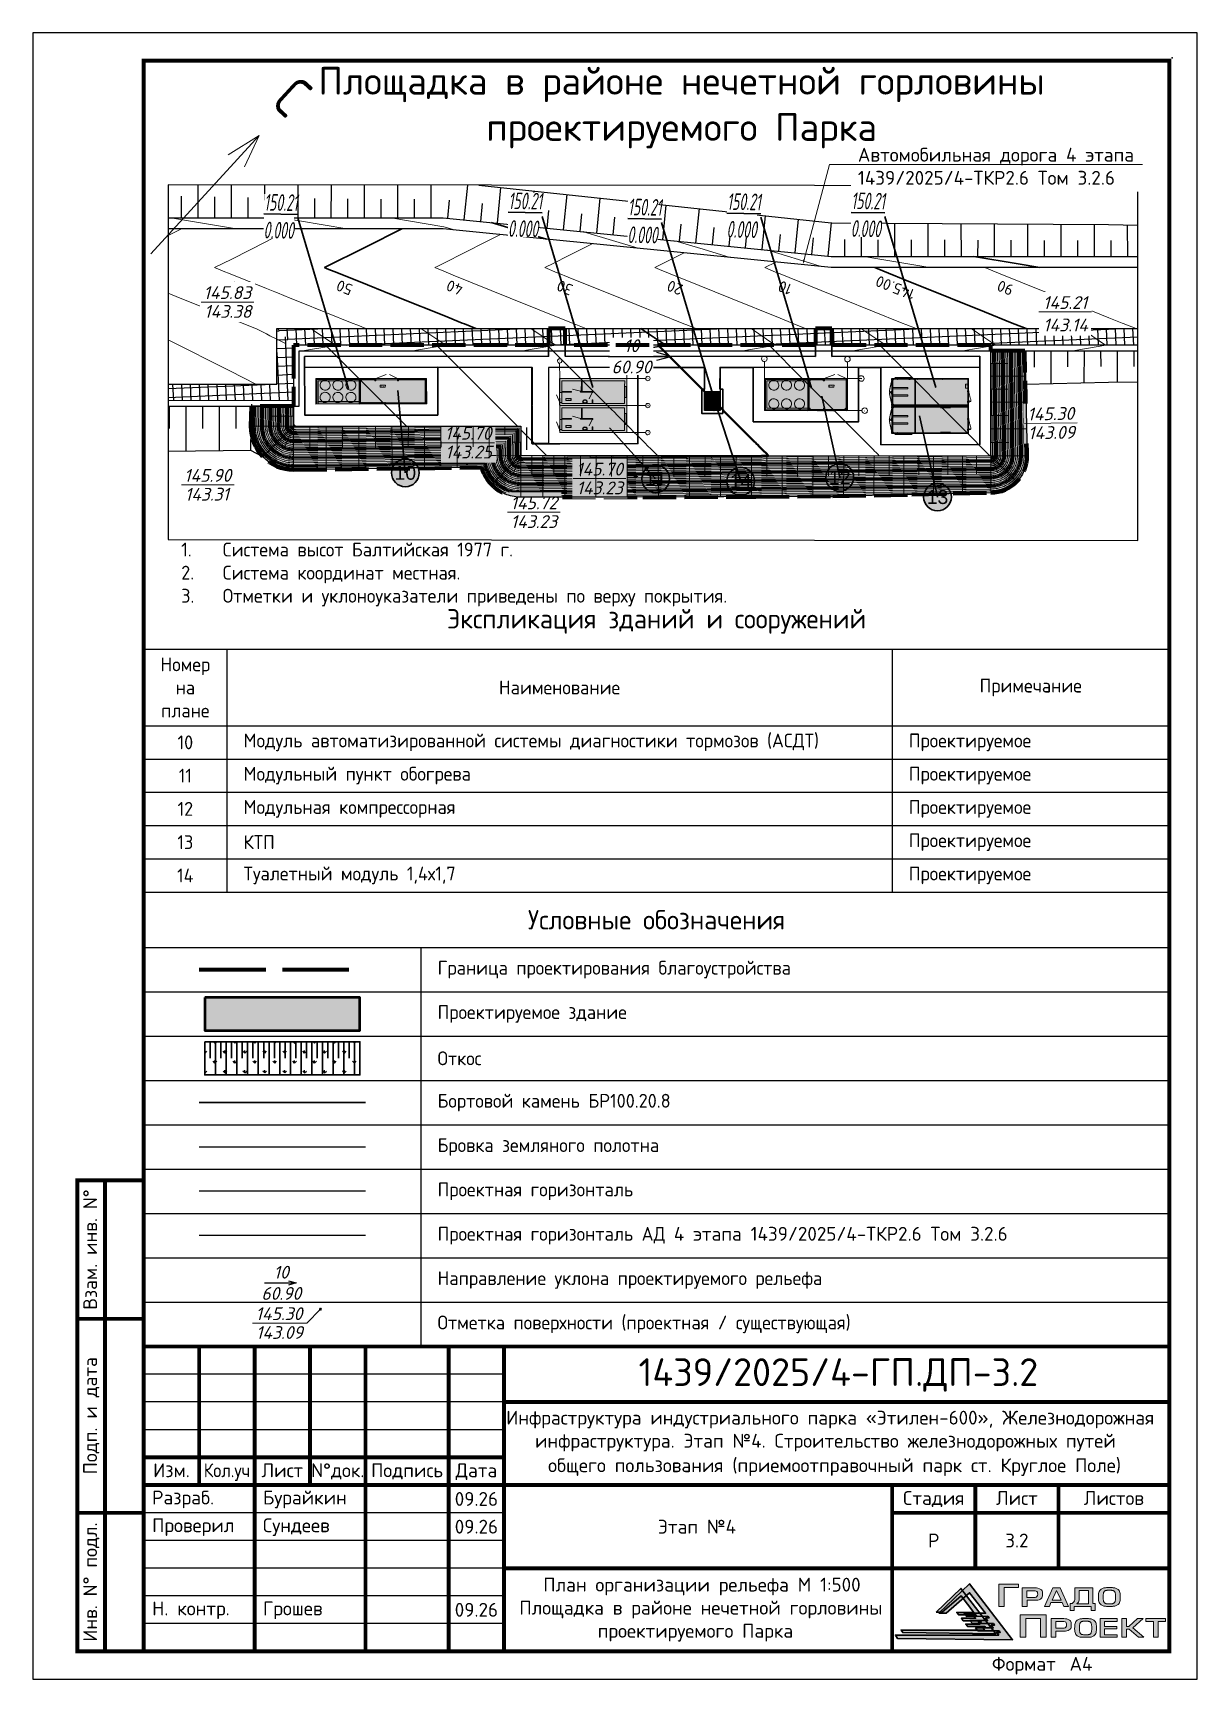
# Paper-space layout 'л.3.2_ПОР' of a CAD drawing. Header units: metres, sheet in millimetres. Extents: x 0 to 210, y 0 to 297.
# The model-space entities are those that its viewports show. They can reach past a viewport. Long polylines and large blocks are cut down to what shows.
import ezdxf
from ezdxf import colors
from ezdxf.entities.mleader import LeaderData, LeaderLine
from ezdxf.enums import TextEntityAlignment as Align
from ezdxf.math import Vec2, Vec3

# ---------------------------------------------------------------- set-up
doc = ezdxf.new("R2010")
doc.units = ezdxf.units.M
for name, pattern in [('ACAD_ISO02W100', [15, 12, -3]), ('DASHED', [0.75, 0.5, -0.25]), ('DASHED2', [0.375, 0.25, -0.125])]:
    doc.linetypes.add(name, pattern=pattern)
for name, color, linetype, lineweight in [('000_C3D_Профилирование маркер', 200, 'Continuous', 50), ('280_ПОР_Откосы планировки', 250, 'Continuous', 20), ('ГП_АД том 3.2.6', 250, 'Continuous', 40), ('ГП_Борт_БР100.20.8', 15, 'Continuous', 30), ('ГП_ВП', 1, 'Continuous', 40), ('ГП_Границы ЗУ', 1, 'Continuous', 50), ('ГП_Контур здания', 250, 'Continuous', 40), ('ГТ_ЭКСПЛИКАЦИЯ', 7, 'Continuous', 30), ('ПД_Проект_Штрих_Тротуар', 24, 'Continuous', 9), ('ПП_Дорога_БортовойКамень_БР100.20.8', 34, 'Continuous', 30), ('ПП_Дорога_Покрытия_Откос', 3, 'Continuous', 9)]:
    doc.layers.add(name, color=color, linetype=linetype, lineweight=lineweight)
for name, color, linetype in [('000_C3D_ХЛ', 7, 'Continuous'), ('280_ПОР_Горизонтали вспомогательные', 7, 'Continuous'), ('_ОФОРМ_Примечания', 7, 'Continuous'), ('_Рамка-текст', 7, 'Continuous'), ('АД_серый', 250, 'Continuous'), ('ВП АД', 7, 'Continuous'), ('ВС текст_2эт', 7, 'Continuous'), ('ГП_здания', 7, 'Continuous'), ('Откос', 7, 'Continuous'), ('ПП_Дорога_Покрытия_Газон', 3, 'Continuous'), ('ПП_Рамка_ДинамическийФормат', 7, 'Continuous'), ('Ситуация.Проектные откосы', 94, 'Continuous'), ('ТХ-площадка', 7, 'Continuous')]:
    doc.layers.add(name, color=color, linetype=linetype)
doc.layers.add('ГП_Штриховка газонов', color=254, linetype='Continuous', true_color=0xd2f9d6)
doc.layers.add('ГП_Штриховка отмостки', color=7, linetype='Continuous', true_color=0xfbfccf)
doc.layers.add('ОНХП-ГП текст', color=98, linetype='Continuous', lineweight=20, true_color=0x000800)
doc.layers.add('помощь', color=1, linetype='Continuous', plot=False)
doc.styles.add('ASML', font='isocpeui.ttf')
doc.styles.add('Gipronikel', font='GOST Common.ttf')
doc.styles.add('GOST Common', font='GOST Common.ttf')
doc.styles.add('GOST-2.304_Type-B', font='arial.ttf')
doc.styles.add('ISO', font='isocpeur.ttf')
doc.styles.add('ISOCPEUR', font='isocpeur.ttf')
doc.styles.add('ISOCPEUR.ttf', font='isocpeur.ttf')
doc.styles.add('Line_GUGK', font='', dxfattribs={"height": 1})
doc.styles.add('ГОСТ', font='')
doc.styles.add('СПДС', font='isocpeur.ttf')
doc.styles.add('СПДС 1.25 курсив для М500', font='isocpeui.ttf', dxfattribs={"width": 0.6, "height": 1.25})
doc.styles.add('СПДС 2.5', font='isocpeur.ttf', dxfattribs={"width": 0.8, "height": 2.5})
doc.styles.get('Line_GUGK').set_extended_font_data('Bm431', italic=True)
doc.styles.get('ГОСТ').set_extended_font_data('GOST type A')
doc.linetypes.add('g5_121_t', pattern='A,4,-0.4,["Т",Line_GUGK,S=1,R=0,X=0,Y=-0.5],-1.2,12', length=17.6)
doc.dimstyles.new('ASML', dxfattribs={"dimtxt": 2.3, "dimasz": 1.5, "dimexe": 0.5, "dimexo": 0.5, "dimgap": 0.5, "dimtad": 1, "dimzin": 0, "dimdsep": 46, "dimtxsty": 'ASML', "dimblk": 'OBLIQUE', "dimcen": 0.09, "dimdle": 0.5, "dimadec": 0, "dimazin": 0, "dimtfac": 1, "dimtofl": 0, "dimtmove": 0, "dimatfit": 3, "dimldrblk": 'NONE', "dimfxl": 1, "dimtolj": 1, "dimtzin": 0, "dimarcsym": 0})
pattern_1 = [(215.9220205915, (-2304838.7157, -470413.08856), (0.093136027565, -0.128558324777), []), (305.9220205915, (-2304838.7157, -470413.08856), (0.128558324777, 0.093136027565), [])]
pattern_2 = [(225, (1891.856, 1265.7487), (2.245064, -2.245064), [])]
pattern_3 = [(45, (-70.0005, -49.5876), (2.245064, -2.245064), [])]
pattern_4 = [(135, (171.66975, 81.55167), (-0.1325825, -0.1325825), [])]
pattern_5 = [(135, (171.66975, 81.55167), (-0.265165, -0.265165), [])]
pattern_6 = [(135, (171.66975, 18.80167), (-0.1325825, -0.1325825), [])]
pattern_7 = [(135, (171.66975, 18.80167), (-0.265165, -0.265165), [])]
pattern_8 = [(315, (-32.67912, 326.45174), (0.13258252, 0.13258252), [])]
pattern_9 = [(315, (-32.6791, 326.45174), (0.26516504, 0.26516504), [])]
pattern_10 = [(45, (-170.55, -0.61236), (-0.13258252, 0.13258252), [])]
pattern_11 = [(45, (-170.55, -0.61236), (-0.26516504, 0.26516504), [])]
pattern_12 = [(45, (-108.325, -29.9209), (-0.13258252, 0.13258252), [])]
pattern_13 = [(225, (124.64474, 188.73084), (0.13258252, -0.13258252), [])]

psp = doc.layouts.new('л.3.2_ПОР')

# ---------------------------------------------------------------- texts
at = {"layer": '_ОФОРМ_Примечания', "insert": (24.22, 199.31), "char_height": 2.5, "width": 185, "attachment_point": 4, "style": 'GOST Common'}
psp.add_mtext('\\pi-7.5,l10,t10;1.^IСистема высот Балтийская 1977 г.\\P2.^IСистема координат местная.\\P3.^IОтметки и уклоноуказатели приведены по верху покрытия.', dxfattribs=at)
at = {"layer": '_Рамка-текст', "char_height": 2.5, "width": 10, "attachment_point": 5, "line_spacing_factor": 1.1, "style": 'СПДС 2.5'}
for insert in [(79.97, 32.53), (79.97, 27.53), (79.97, 12.53)]:
    psp.add_mtext('{\\W1;09.26}', dxfattribs=dict(at, insert=insert))
at = {"layer": 'ОНХП-ГП текст', "ltscale": 250, "insert": (47.84, 289.55), "char_height": 7.42, "width": 67.0666, "attachment_point": 1, "rotation": 317.3507, "style": 'ГОСТ'}
psp.add_mtext('С', dxfattribs=at)

msp = doc.modelspace()

# ---------------------------------------------------------------- texts
at = {"layer": 'ВП АД', "color": 5, "linetype": 'Continuous', "lineweight": 15, "style": 'ISOCPEUR.ttf'}
for s, rotation, p in [('90', 200.52154, (2308078.433, 454493.92, 144.9)), ('145.00', 200.52196, (2308071.103, 454487.215, 145)), ('10', 200.52154, (2308063.772, 454480.51, 145.1)), ('20', 200.52169, (2308056.442, 454473.805, 145.2)), ('30', 200.52142, (2308049.112, 454467.1, 145.3)), ('40', 200.5218, (2308041.781, 454460.394, 145.4)), ('50', 200.52164, (2308034.451, 454453.689, 145.5)), ('60', 200.52192, (2308027.367, 454447.076, 145.6)), ('70', 200.52173, (2308020.041, 454440.373, 145.7))]:
    msp.add_text(s, height=1, rotation=rotation, dxfattribs=at).set_placement(p, align=Align.MIDDLE_CENTER)

# ---------------------------------------------------------------- blocks, each defined once
blk = doc.blocks.new('*T363')
at = {"layer": '_ОФОРМ_Примечания', "color": 0, "lineweight": -2, "transparency": 16777216}
for p, q in [((0, -10), (185, -10)), ((0, -10), (0, -53.83)), ((15, -10), (15, -53.83)), ((135, -10), (135, -53.83)), ((185, -10), (185, -53.83)), ((0, -23.83), (185, -23.83)), ((0, -29.83), (185, -29.83)), ((0, -35.83), (185, -35.83)), ((0, -41.83), (185, -41.83)), ((0, -47.83), (185, -47.83)), ((0, -53.83), (185, -53.83))]:
    blk.add_line(p, q, dxfattribs=at)
at = {"layer": '_ОФОРМ_Примечания', "transparency": 16777216}
for s, insert, char_height, width, attachment_point, style in [('Экспликация зданий и сооружений ', (92.5, -5), 3.5, 182, 5, 'Gipronikel'), ('Номер на плане', (7.5, -16.92), 2.5, 12, 5, 'Gipronikel'), ('{\\fGOST Common|b0|i0|c204|p34;\\C256;Наименование}', (75, -16.92), 2.5, 117, 5, 'Gipronikel'), ('Примечание', (160, -16.92), 2.5, 47, 5, 'Gipronikel'), ('10', (7.5, -26.83), 2.5, 12, 5, 'GOST Common'), ('Модуль автоматизированной системы диагностики тормозов (АСДТ)', (18, -26.83), 2.5, 114, 4, 'GOST Common'), ('Проектируемое', (138, -26.83), 2.5, 44, 4, 'GOST Common'), ('11', (7.5, -32.83), 2.5, 12, 5, 'GOST Common'), ('Модульный пункт обогрева', (18, -32.83), 2.5, 114, 4, 'GOST Common'), ('Проектируемое', (138, -32.83), 2.5, 44, 4, 'GOST Common'), ('12', (7.5, -38.83), 2.5, 12, 5, 'GOST Common'), ('Модульная компрессорная', (18, -38.83), 2.5, 114, 4, 'GOST Common'), ('Проектируемое', (138, -38.83), 2.5, 44, 4, 'GOST Common'), ('13', (7.5, -44.83), 2.5, 12, 5, 'GOST Common'), ('КТП ', (18, -44.83), 2.5, 114, 4, 'GOST Common'), ('Проектируемое', (138, -44.83), 2.5, 44, 4, 'GOST Common'), ('14', (7.5, -50.83), 2.5, 12, 5, 'GOST Common'), ('Туалетный модуль 1,4х1,7', (18, -50.83), 2.5, 114, 4, 'GOST Common'), ('Проектируемое', (138, -50.83), 2.5, 44, 4, 'GOST Common')]:
    blk.add_mtext(s, dxfattribs=dict(at, insert=insert, char_height=char_height, width=width, attachment_point=attachment_point, style=style))
blk = doc.blocks.new('*U65')
at = {"layer": 'ГТ_ЭКСПЛИКАЦИЯ', "linetype": 'g5_121_t', "true_color": 0xffffff}
h = blk.add_hatch(color=7, dxfattribs=at)
h.dxf.hatch_style = 1
edge = h.paths.add_edge_path()
edge.add_arc((0, 0), 2.5, 0, 360)
at = {"layer": 'ГТ_ЭКСПЛИКАЦИЯ'}
blk.add_lwpolyline([(0, 0), (-4.82, 15.01)], dxfattribs=at)
blk.add_circle((0, 0), 2.5, dxfattribs=at)
at = {"layer": 'ГТ_ЭКСПЛИКАЦИЯ', "color": 18, "lineweight": 50, "true_color": 0x000000, "style": 'GOST-2.304_Type-B'}
blk.add_attdef('№', text='', height=2.5, dxfattribs=at).set_placement((0, 0), align=Align.MIDDLE_CENTER)
blk = doc.blocks.new('*U61')
at = {"layer": 'ГТ_ЭКСПЛИКАЦИЯ', "linetype": 'g5_121_t', "true_color": 0xffffff}
h = blk.add_hatch(color=7, dxfattribs=at)
h.dxf.hatch_style = 1
edge = h.paths.add_edge_path()
edge.add_arc((0, 0), 2.5, 0, 360)
at = {"layer": 'ГТ_ЭКСПЛИКАЦИЯ'}
blk.add_lwpolyline([(0, 0), (-3.24, 14.64)], dxfattribs=at)
blk.add_circle((0, 0), 2.5, dxfattribs=at)
at = {"layer": 'ГТ_ЭКСПЛИКАЦИЯ', "color": 18, "lineweight": 50, "true_color": 0x000000, "style": 'GOST-2.304_Type-B'}
blk.add_attdef('№', text='', height=2.5, dxfattribs=at).set_placement((0, 0), align=Align.MIDDLE_CENTER)
blk = doc.blocks.new('*U186')
at = {"layer": 'ГТ_ЭКСПЛИКАЦИЯ', "linetype": 'g5_121_t', "true_color": 0xffffff}
h = blk.add_hatch(color=7, dxfattribs=at)
h.dxf.hatch_style = 1
edge = h.paths.add_edge_path()
edge.add_arc((0, 0), 2.5, 0, 360)
at = {"layer": 'ГТ_ЭКСПЛИКАЦИЯ'}
blk.add_lwpolyline([(0, 0), (-8.33, 9.22)], dxfattribs=at)
blk.add_circle((0, 0), 2.5, dxfattribs=at)
at = {"layer": 'ГТ_ЭКСПЛИКАЦИЯ', "color": 18, "lineweight": 50, "true_color": 0x000000, "style": 'GOST-2.304_Type-B'}
blk.add_attdef('№', text='', height=2.5, dxfattribs=at).set_placement((0, 0), align=Align.MIDDLE_CENTER)
blk = doc.blocks.new('*U187')
at = {"layer": 'ГТ_ЭКСПЛИКАЦИЯ', "linetype": 'g5_121_t', "true_color": 0xffffff}
h = blk.add_hatch(color=7, dxfattribs=at)
h.dxf.hatch_style = 1
edge = h.paths.add_edge_path()
edge.add_arc((0, 0), 2.5, 0, 360)
at = {"layer": 'ГТ_ЭКСПЛИКАЦИЯ'}
blk.add_lwpolyline([(0, 0), (-1.35, 14.84)], dxfattribs=at)
blk.add_circle((0, 0), 2.5, dxfattribs=at)
at = {"layer": 'ГТ_ЭКСПЛИКАЦИЯ', "color": 18, "lineweight": 50, "true_color": 0x000000, "style": 'GOST-2.304_Type-B'}
blk.add_attdef('№', text='', height=2.5, dxfattribs=at).set_placement((0, 0), align=Align.MIDDLE_CENTER)
blk = doc.blocks.new('*T362')
at = {"layer": '_ОФОРМ_Примечания', "color": 0, "lineweight": -2, "transparency": 16777216}
for p, q in [((0, 0), (185, 0)), ((0, 0), (0, -50)), ((185, 0), (185, -50)), ((0, -10), (185, -10)), ((50, -10), (50, -50)), ((0, -18), (185, -18)), ((0, -26), (185, -26)), ((0, -34), (185, -34)), ((0, -42), (185, -42)), ((0, -50), (185, -50))]:
    blk.add_line(p, q, dxfattribs=at)
at = {"layer": '_ОФОРМ_Примечания', "transparency": 16777216}
for s, insert, char_height, width, attachment_point, style in [('Условные обозначения', (92.5, -5), 3.5, 182, 5, 'Gipronikel'), ('Граница проектирования благоустройства', (53, -14), 2.5, 129, 4, 'GOST Common'), ('Проектируемое здание', (53, -22), 2.5, 129, 4, 'GOST Common'), ('Откос', (53, -30), 2.5, 129, 4, 'GOST Common'), ('Бортовой камень БР100.20.8', (53, -38), 2.5, 129, 4, 'GOST Common'), ('Бровка земляного полотна', (53, -46), 2.5, 129, 4, 'GOST Common')]:
    blk.add_mtext(s, dxfattribs=dict(at, insert=insert, char_height=char_height, width=width, attachment_point=attachment_point, style=style))
blk = doc.blocks.new('*T361')
at = {"layer": '_ОФОРМ_Примечания', "color": 0, "lineweight": -2, "transparency": 16777216}
for p, q in [((0, 0), (185, 0)), ((0, 0), (0, -32)), ((50, 0), (50, -32)), ((185, 0), (185, -32)), ((0, -8), (185, -8)), ((0, -16), (185, -16)), ((0, -24), (185, -24)), ((0, -32), (185, -32))]:
    blk.add_line(p, q, dxfattribs=at)
at = {"layer": '_ОФОРМ_Примечания', "transparency": 16777216, "char_height": 2.5, "width": 129, "attachment_point": 4, "style": 'GOST Common'}
for s, insert in [('Проектная горизонталь', (53, -4)), ('Проектная горизонталь АД {\\fISOCPEUR|b0|i0|c204|p34;4 этапа 1439/2025/4-ТКР2.6 Том 3.2.6 }', (53, -12)), ('Направление уклона проектируемого рельефа', (53, -20)), ('Отметка поверхности (проектная / существующая)', (53, -28))]:
    blk.add_mtext(s, dxfattribs=dict(at, insert=insert))
blk = doc.blocks.new('_Oblique')
at = {"color": 0, "linetype": 'ByBlock', "lineweight": -2}
blk.add_line((-0.5, -0.5), (0.5, 0.5), dxfattribs=at)
blk = doc.blocks.new('*U364')
at = {"layer": 'ПП_Рамка_ДинамическийФормат', "linetype": 'Continuous', "lineweight": 30, "true_color": 0x0c6001}
h = blk.add_hatch(color=88, dxfattribs=at)
h.dxf.hatch_style = 1
h.paths.add_polyline_path([(163.4, 11.89), (168.95, 17.21), (176.72, 7.1), (155.95, 7.34), (155.59, 7.93), (174.24, 7.93), (173.87, 8.41), (174.5, 8.41), (174.28, 8.69), (170.46, 8.69), (170.04, 9.24), (173.23, 9.24), (172.86, 9.72), (173.49, 9.73), (173.27, 10), (169.47, 10), (169.04, 10.56), (172.22, 10.56), (171.86, 11.03), (172.48, 11.04), (172.26, 11.33), (168.45, 11.32), (168.02, 11.87), (171.84, 11.88), (168.98, 15.58), (164.72, 11.89)])
at = {"layer": 'ПП_Рамка_ДинамическийФормат', "linetype": 'Continuous', "lineweight": 30, "true_color": 0x033c8c}
h = blk.add_hatch(color=156, dxfattribs=at)
h.dxf.hatch_style = 1
h.paths.add_polyline_path([(162.93, 12.05), (167.41, 16.35), (173.69, 8.19), (156.92, 8.38), (156.62, 8.85), (171.68, 8.85), (171.39, 9.24), (171.89, 9.24), (171.72, 9.47), (168.63, 9.47), (168.29, 9.91), (170.87, 9.91), (170.57, 10.3), (171.08, 10.3), (170.9, 10.53), (167.83, 10.53), (167.48, 10.98), (170.05, 10.98), (169.76, 11.36), (170.26, 11.36), (170.08, 11.6), (167.01, 11.59), (166.66, 12.04), (169.74, 12.04), (167.44, 15.03), (164, 12.05)])
at = {"layer": 'ПП_Рамка_ДинамическийФормат', "linetype": 'Continuous', "lineweight": 0, "true_color": 0x033c8c}
h = blk.add_hatch(color=156, dxfattribs=at)
h.dxf.hatch_style = 1
h.paths.add_polyline_path([(174.23, 13.1), (175.23, 13.1), (175.23, 16.53), (177.8, 16.53), (177.8, 17.14), (174.23, 17.14)])
h = blk.add_hatch(color=156, dxfattribs=at)
h.dxf.hatch_style = 1
h.paths.add_polyline_path([(181.81, 16.19, 0.129761), (180.77, 16.46), (178.48, 16.46), (178.48, 13.1), (179.33, 13.1), (179.33, 14.21), (180.8, 14.21, 0.148195), (181.76, 14.43, 0.229809), (182.12, 15.01), (182.12, 15.6, 0.271278)])
h.paths.add_polyline_path([(179.32, 15.95), (180.58, 15.95, -0.094959), (180.98, 15.88, -0.198887), (181.19, 15.68, -0.099141), (181.26, 15.31, -0.182798), (181.11, 14.9, -0.188884), (180.82, 14.74, -0.015492), (180.55, 14.72), (179.32, 14.72)], flags=16)
h.paths.add_polyline_path([(185.32, 16.48), (184.01, 16.48), (182.49, 13.1), (183.39, 13.1), (183.65, 13.79), (185.68, 13.79), (185.99, 13.1), (186.83, 13.1)])
h.paths.add_polyline_path([(184.67, 15.96), (185.5, 14.23), (183.87, 14.23)], flags=16)
h.paths.add_polyline_path([(191.21, 16.47), (187.94, 16.47), (187.94, 14.64, -0.224), (187.59, 13.73), (187.48, 13.62), (187.13, 13.62), (187.13, 12.35), (187.83, 12.35), (187.83, 13.1), (190.91, 13.1), (190.91, 12.36), (191.64, 12.36), (191.64, 13.62), (191.21, 13.62)])
h.paths.add_polyline_path([(188.73, 15.97), (190.42, 15.97), (190.42, 13.6), (188.33, 13.6), (188.34, 13.66), (188.41, 13.69), (188.48, 13.76, 0.193412), (188.73, 14.4)], flags=16)
h.paths.add_polyline_path([(182.77, 11.58), (178.11, 11.58), (178.11, 7.56), (179.13, 7.56), (179.13, 10.93), (181.75, 10.93), (181.75, 7.56), (182.77, 7.56)])
h.paths.add_polyline_path([(187.29, 9.47), (187.29, 10.05, 0.311605), (187.01, 10.64, 0.129761), (185.97, 10.91), (183.68, 10.91), (183.68, 7.56), (184.53, 7.56), (184.53, 8.66), (186, 8.66, 0.148195), (186.96, 8.89, 0.267677)])
h.paths.add_polyline_path([(184.53, 10.41), (185.78, 10.41, -0.094959), (186.19, 10.33, -0.198887), (186.4, 10.13, -0.099141), (186.47, 9.76, -0.182798), (186.32, 9.35, -0.188884), (186.03, 9.2, -0.015492), (185.76, 9.18), (184.53, 9.18)], flags=16)
h.paths.add_polyline_path([(195.51, 9.48), (193.33, 9.48), (193.33, 10.41), (195.61, 10.41), (195.61, 10.91), (192.53, 10.91), (192.53, 7.56), (195.61, 7.56), (195.61, 8.01), (193.33, 8.01), (193.33, 9.04), (195.51, 9.04)])
h.paths.add_polyline_path([(197.25, 10.91), (196.45, 10.91), (196.45, 7.56), (197.25, 7.56), (197.25, 9), (197.73, 9), (199.41, 7.56), (200.42, 7.56), (198.4, 9.26), (200.26, 10.91), (199.28, 10.91), (197.72, 9.5), (197.25, 9.5)])
h.paths.add_polyline_path([(202.96, 10.4), (204.32, 10.4), (204.32, 10.91), (200.79, 10.91), (200.79, 10.4), (202.15, 10.4), (202.15, 7.56), (202.96, 7.56)])
h = blk.add_hatch(color=156, dxfattribs=at)
h.dxf.hatch_style = 1
edge = h.paths.add_edge_path()
edge.add_spline(control_points=[(194.18, 13.1), (194.31, 13.1), (194.55, 13.1), (194.88, 13.12), (195.17, 13.17), (195.43, 13.26), (195.66, 13.35), (195.86, 13.54), (196.04, 13.82), (196.16, 14.32), (196.15, 14.7), (196.14, 14.94), (196.14, 15.1), (196.14, 15.39), (196.04, 15.79), (195.86, 16.07), (195.66, 16.26), (195.43, 16.36), (195.17, 16.45), (194.88, 16.5), (194.55, 16.51), (194.31, 16.51), (194.18, 16.51), (194.05, 16.51), (193.82, 16.51), (193.49, 16.5), (193.2, 16.45), (192.94, 16.36), (192.71, 16.26), (192.51, 16.07), (192.33, 15.79), (192.23, 15.39), (192.23, 15.1), (192.23, 14.94), (192.22, 14.7), (192.21, 14.32), (192.33, 13.82), (192.51, 13.54), (192.71, 13.35), (192.94, 13.26), (193.2, 13.17), (193.49, 13.12), (193.82, 13.1), (194.05, 13.1), (194.18, 13.1)], knot_values=[0, 0, 0, 0, 0.392432, 0.709081, 0.998708, 1.278127, 1.53821, 1.728059, 2.110629, 2.5013, 3.242256, 3.242256, 3.242256, 3.711066, 4.101736, 4.484307, 4.674156, 4.934238, 5.213657, 5.503284, 5.819934, 6.212366, 6.212366, 6.212366, 6.590896, 6.907546, 7.197173, 7.476592, 7.736674, 7.926524, 8.309094, 8.699764, 9.168574, 9.168574, 9.168574, 9.90953, 10.300201, 10.682771, 10.87262, 11.132703, 11.412122, 11.701749, 12.018398, 12.396929, 12.396929, 12.396929, 12.396929], degree=3, periodic=0)
edge = h.paths.add_edge_path(flags=16)
edge.add_spline(control_points=[(193.07, 14.94), (193.07, 14.88), (193.07, 14.8), (193.07, 14.81), (193.07, 14.69), (193.06, 14.48), (193.1, 14.21), (193.14, 14), (193.23, 13.87), (193.29, 13.75), (193.41, 13.68), (193.54, 13.61), (193.7, 13.6), (193.89, 13.59), (194.04, 13.58), (194.15, 13.58), (194.18, 13.58), (194.22, 13.58), (194.32, 13.58), (194.48, 13.59), (194.66, 13.6), (194.83, 13.61), (194.96, 13.68), (195.07, 13.74), (195.14, 13.87), (195.22, 13.99), (195.27, 14.2), (195.31, 14.47), (195.3, 14.69), (195.3, 14.81), (195.3, 14.93), (195.31, 15.14), (195.27, 15.41), (195.23, 15.62), (195.14, 15.75), (195.07, 15.87), (194.96, 15.93), (194.83, 16), (194.66, 16.01), (194.48, 16.02), (194.32, 16.03), (194.22, 16.03), (194.19, 16.03), (194.15, 16.03), (194.05, 16.03), (193.89, 16.02), (193.71, 16.01), (193.54, 16), (193.41, 15.93), (193.3, 15.87), (193.23, 15.75), (193.15, 15.62), (193.1, 15.41), (193.06, 15.14), (193.07, 15), (193.07, 14.94)], knot_values=[0, 0, 0, 0, 1, 2, 3, 4, 5, 6, 7, 8, 9, 10, 11, 12, 13, 14, 15, 16, 17, 18, 19, 20, 21, 22, 23, 24, 25, 26, 27, 28, 29, 30, 31, 32, 33, 34, 35, 36, 37, 38, 39, 40, 41, 42, 43, 44, 45, 46, 47, 48, 49, 50, 51, 52, 53, 53, 53, 53], degree=3, periodic=0)
h = blk.add_hatch(color=156, dxfattribs=at)
h.dxf.hatch_style = 1
edge = h.paths.add_edge_path()
edge.add_spline(control_points=[(189.88, 7.56), (190.01, 7.56), (190.25, 7.56), (190.58, 7.56), (190.87, 7.58), (191.14, 7.67), (191.36, 7.76), (191.57, 7.96), (191.74, 8.23), (191.86, 8.73), (191.85, 9.11), (191.85, 9.36), (191.85, 9.51), (191.85, 9.8), (191.74, 10.21), (191.57, 10.48), (191.36, 10.68), (191.14, 10.77), (190.87, 10.86), (190.58, 10.91), (190.25, 10.91), (190.01, 10.91), (189.88, 10.91), (189.76, 10.91), (189.52, 10.91), (189.2, 10.91), (188.9, 10.86), (188.64, 10.77), (188.41, 10.68), (188.21, 10.48), (188.04, 10.21), (187.93, 9.8), (187.93, 9.51), (187.93, 9.36), (187.92, 9.11), (187.91, 8.73), (188.04, 8.23), (188.21, 7.96), (188.41, 7.76), (188.64, 7.67), (188.9, 7.58), (189.2, 7.56), (189.52, 7.56), (189.76, 7.56), (189.88, 7.56)], knot_values=[0, 0, 0, 0, 0.392432, 0.709081, 0.998708, 1.278127, 1.53821, 1.728059, 2.110629, 2.5013, 3.242256, 3.242256, 3.242256, 3.711066, 4.101736, 4.484307, 4.674156, 4.934238, 5.213657, 5.503284, 5.819934, 6.212366, 6.212366, 6.212366, 6.590896, 6.907546, 7.197173, 7.476592, 7.736674, 7.926524, 8.309094, 8.699764, 9.168574, 9.168574, 9.168574, 9.90953, 10.300201, 10.682771, 10.87262, 11.132703, 11.412122, 11.701749, 12.018398, 12.396929, 12.396929, 12.396929, 12.396929], degree=3, periodic=0)
edge = h.paths.add_edge_path(flags=16)
edge.add_spline(control_points=[(188.77, 9.35), (188.78, 9.3), (188.78, 9.22), (188.78, 9.22), (188.77, 9.11), (188.77, 8.89), (188.81, 8.62), (188.85, 8.41), (188.93, 8.28), (189, 8.16), (189.11, 8.1), (189.24, 8.03), (189.41, 8.02), (189.59, 8), (189.75, 8), (189.85, 8), (189.89, 8), (189.92, 8), (190.03, 8), (190.19, 8), (190.37, 8.01), (190.53, 8.02), (190.66, 8.09), (190.78, 8.16), (190.85, 8.28), (190.93, 8.4), (190.97, 8.61), (191.01, 8.88), (191.01, 9.1), (191, 9.22), (191.01, 9.34), (191.01, 9.55), (190.97, 9.82), (190.93, 10.03), (190.85, 10.16), (190.78, 10.28), (190.67, 10.34), (190.53, 10.42), (190.37, 10.42), (190.19, 10.44), (190.03, 10.44), (189.93, 10.44), (189.89, 10.44), (189.85, 10.44), (189.75, 10.44), (189.59, 10.44), (189.41, 10.42), (189.25, 10.41), (189.11, 10.34), (189, 10.28), (188.93, 10.16), (188.85, 10.03), (188.81, 9.82), (188.77, 9.55), (188.77, 9.41), (188.77, 9.35)], knot_values=[0, 0, 0, 0, 1, 2, 3, 4, 5, 6, 7, 8, 9, 10, 11, 12, 13, 14, 15, 16, 17, 18, 19, 20, 21, 22, 23, 24, 25, 26, 27, 28, 29, 30, 31, 32, 33, 34, 35, 36, 37, 38, 39, 40, 41, 42, 43, 44, 45, 46, 47, 48, 49, 50, 51, 52, 53, 53, 53, 53], degree=3, periodic=0)
at = {"layer": 'ПП_Рамка_ДинамическийФормат'}
blk.add_lwpolyline([(0, 0), (210, 0), (210, 297), (0, 297)], close=True, dxfattribs=at)
at = {"layer": 'ПП_Рамка_ДинамическийФормат', "const_width": 0.7}
for points in [[(20, 5), (205, 5), (205, 292), (20, 292)], [(8, 5), (20, 5), (20, 90), (8, 90)], [(20, 60), (20, 5), (205, 5), (205, 60)]]:
    blk.add_lwpolyline(points, close=True, dxfattribs=at)
for points in [[(13, 5), (13, 90)], [(20, 65), (8, 65)], [(30, 60), (30, 35)], [(40, 60), (40, 5)], [(50, 60), (50, 35)], [(60, 60), (60, 5)], [(75, 60), (75, 5)], [(85, 60), (85, 5)], [(85, 50), (205, 50)], [(85, 40), (20, 40)], [(85, 35), (20, 35)], [(85, 35), (205, 35)], [(155, 35), (155, 5)], [(170, 35), (170, 20)], [(185, 35), (185, 20)], [(20, 30), (8, 30)], [(205, 30), (155, 30)], [(85, 20), (205, 20)]]:
    blk.add_lwpolyline(points, dxfattribs=at)
at = {"layer": 'ПП_Рамка_ДинамическийФормат'}
for points in [[(85, 55), (20, 55)], [(85, 50), (20, 50)], [(85, 45), (20, 45)], [(85, 30), (20, 30)], [(85, 25), (20, 25)], [(85, 20), (20, 20)], [(85, 15), (20, 15)], [(85, 10), (20, 10)]]:
    blk.add_lwpolyline(points, dxfattribs=at)
at = {"layer": 'ПП_Рамка_ДинамическийФормат', "color": 88, "linetype": 'Continuous', "lineweight": 30, "true_color": 0x0c6001}
blk.add_lwpolyline([(163.4, 11.89), (168.95, 17.21), (176.72, 7.1), (155.95, 7.34), (155.59, 7.93), (174.24, 7.93), (173.87, 8.41), (174.5, 8.41), (174.28, 8.69), (170.46, 8.69), (170.04, 9.24), (173.23, 9.24), (172.86, 9.72), (173.49, 9.73), (173.27, 10), (169.47, 10), (169.04, 10.56), (172.22, 10.56), (171.86, 11.03), (172.48, 11.04), (172.26, 11.33), (168.45, 11.32), (168.02, 11.87), (171.84, 11.88), (168.98, 15.58), (164.72, 11.89)], close=True, dxfattribs=at)
at = {"layer": 'ПП_Рамка_ДинамическийФормат', "color": 7, "linetype": 'Continuous', "lineweight": 30, "true_color": 0xffffff}
blk.add_lwpolyline([(162.93, 12.05), (167.41, 16.35), (173.69, 8.19), (156.92, 8.38), (156.62, 8.85), (171.68, 8.85), (171.39, 9.24), (171.89, 9.24), (171.72, 9.47), (168.63, 9.47), (168.29, 9.91), (170.87, 9.91), (170.57, 10.3), (171.08, 10.3), (170.9, 10.53), (167.83, 10.53), (167.48, 10.98), (170.05, 10.98), (169.76, 11.36), (170.26, 11.36), (170.08, 11.6), (167.01, 11.59), (166.66, 12.04), (169.74, 12.04), (167.44, 15.03), (164, 12.05)], close=True, dxfattribs=at)
at = {"layer": 'ПП_Рамка_ДинамическийФормат', "color": 156, "linetype": 'Continuous', "lineweight": 0, "true_color": 0x033c8c}
blk.add_lwpolyline([(174.23, 13.1), (174.23, 17.14), (177.8, 17.14), (177.8, 16.53), (175.23, 16.53), (175.23, 13.1), (174.23, 13.1)], dxfattribs=at)
for points in [[(178.48, 13.1), (178.48, 16.46), (180.77, 16.46, -0.129761), (181.81, 16.19, -0.271278), (182.12, 15.6), (182.12, 15.01, -0.229809), (181.76, 14.43, -0.148195), (180.8, 14.21), (179.33, 14.21), (179.33, 13.1), (178.48, 13.1)], [(187.94, 16.47), (191.21, 16.47), (191.21, 13.62), (191.64, 13.62), (191.64, 12.36), (190.91, 12.36), (190.91, 13.1), (187.83, 13.1), (187.83, 12.35), (187.13, 12.35), (187.13, 13.62), (187.48, 13.62), (187.59, 13.73, 0.224), (187.94, 14.64), (187.94, 16.47)], [(183.68, 7.56), (183.68, 10.91), (185.97, 10.91, -0.129761), (187.01, 10.64, -0.311605), (187.29, 10.05), (187.29, 9.47, -0.267677), (186.96, 8.89, -0.148195), (186, 8.66), (184.53, 8.66), (184.53, 7.56), (183.68, 7.56)]]:
    blk.add_lwpolyline(points, format="xyb", dxfattribs=at)
for points in [[(179.32, 15.95), (180.58, 15.95, -0.094959), (180.98, 15.88, -0.198887), (181.19, 15.68, -0.099141), (181.26, 15.31, -0.182798), (181.11, 14.9, -0.188884), (180.82, 14.74, -0.015492), (180.55, 14.72), (179.32, 14.72), (179.32, 15.95)], [(188.73, 15.97), (190.42, 15.97), (190.42, 13.6), (188.33, 13.6), (188.34, 13.66), (188.41, 13.69), (188.48, 13.76, 0.193412), (188.73, 14.4), (188.73, 15.97)], [(184.53, 10.41), (185.78, 10.41, -0.094959), (186.19, 10.33, -0.198887), (186.4, 10.13, -0.099141), (186.47, 9.76, -0.182798), (186.32, 9.35, -0.188884), (186.03, 9.2, -0.015492), (185.76, 9.18), (184.53, 9.18), (184.53, 10.41)]]:
    blk.add_lwpolyline(points, format="xyb", close=True, dxfattribs=at)
for points in [[(182.49, 13.1), (184.01, 16.48), (185.32, 16.48), (186.83, 13.1), (185.99, 13.1), (185.68, 13.79), (183.65, 13.79), (183.39, 13.1)], [(183.87, 14.23), (185.5, 14.23), (184.67, 15.96), (183.87, 14.23)], [(182.77, 7.56), (182.77, 11.58), (178.11, 11.58), (178.11, 7.56), (179.13, 7.56), (179.13, 10.93), (181.75, 10.93), (181.75, 7.56)], [(192.53, 10.91), (192.53, 7.56), (195.61, 7.56), (195.61, 8.01), (193.33, 8.01), (193.33, 9.04), (195.51, 9.04), (195.51, 9.48), (193.33, 9.48), (193.33, 10.41), (195.61, 10.41), (195.61, 10.91)], [(196.45, 10.91), (197.25, 10.91), (197.25, 9.5), (197.72, 9.5), (199.28, 10.91), (200.26, 10.91), (198.4, 9.26), (200.42, 7.56), (199.41, 7.56), (197.73, 9), (197.25, 9), (197.25, 7.56), (196.45, 7.56)], [(202.15, 7.56), (202.15, 10.4), (200.79, 10.4), (200.79, 10.91), (204.32, 10.91), (204.32, 10.4), (202.96, 10.4), (202.96, 7.56)]]:
    blk.add_lwpolyline(points, close=True, dxfattribs=at)
for points in [[(194.18, 13.1), (194.31, 13.1), (194.55, 13.1), (194.88, 13.12), (195.17, 13.17), (195.43, 13.26), (195.66, 13.35), (195.86, 13.54), (196.04, 13.82), (196.16, 14.32), (196.15, 14.7), (196.14, 14.94), (196.14, 15.1), (196.14, 15.39), (196.04, 15.79), (195.86, 16.07), (195.66, 16.26), (195.43, 16.36), (195.17, 16.45), (194.88, 16.5), (194.55, 16.51), (194.31, 16.51), (194.18, 16.51), (194.05, 16.51), (193.82, 16.51), (193.49, 16.5), (193.2, 16.45), (192.94, 16.36), (192.71, 16.26), (192.51, 16.07), (192.33, 15.79), (192.23, 15.39), (192.23, 15.1), (192.23, 14.94), (192.22, 14.7), (192.21, 14.32), (192.33, 13.82), (192.51, 13.54), (192.71, 13.35), (192.94, 13.26), (193.2, 13.17), (193.49, 13.12), (193.82, 13.1), (194.05, 13.1), (194.18, 13.1)], [(189.88, 7.56), (190.01, 7.56), (190.25, 7.56), (190.58, 7.56), (190.87, 7.58), (191.14, 7.67), (191.36, 7.76), (191.57, 7.96), (191.74, 8.23), (191.86, 8.73), (191.85, 9.11), (191.85, 9.36), (191.85, 9.51), (191.85, 9.8), (191.74, 10.21), (191.57, 10.48), (191.36, 10.68), (191.14, 10.77), (190.87, 10.86), (190.58, 10.91), (190.25, 10.91), (190.01, 10.91), (189.88, 10.91), (189.76, 10.91), (189.52, 10.91), (189.2, 10.91), (188.9, 10.86), (188.64, 10.77), (188.41, 10.68), (188.21, 10.48), (188.04, 10.21), (187.93, 9.8), (187.93, 9.51), (187.93, 9.36), (187.92, 9.11), (187.91, 8.73), (188.04, 8.23), (188.21, 7.96), (188.41, 7.76), (188.64, 7.67), (188.9, 7.58), (189.2, 7.56), (189.52, 7.56), (189.76, 7.56), (189.88, 7.56)]]:
    blk.add_open_spline(points, degree=3, knots=[0, 0, 0, 0, 0.392432, 0.709081, 0.998708, 1.278127, 1.53821, 1.728059, 2.110629, 2.5013, 3.242256, 3.242256, 3.242256, 3.711066, 4.101736, 4.484307, 4.674156, 4.934238, 5.213657, 5.503284, 5.819934, 6.212366, 6.212366, 6.212366, 6.590896, 6.907546, 7.197173, 7.476592, 7.736674, 7.926524, 8.309094, 8.699764, 9.168574, 9.168574, 9.168574, 9.90953, 10.300201, 10.682771, 10.87262, 11.132703, 11.412122, 11.701749, 12.018398, 12.396929, 12.396929, 12.396929, 12.396929], dxfattribs=at)
for points in [[(193.07, 14.94), (193.07, 14.88), (193.07, 14.8), (193.07, 14.81), (193.07, 14.69), (193.06, 14.48), (193.1, 14.21), (193.14, 14), (193.23, 13.87), (193.29, 13.75), (193.41, 13.68), (193.54, 13.61), (193.7, 13.6), (193.89, 13.59), (194.04, 13.58), (194.15, 13.58), (194.18, 13.58), (194.22, 13.58), (194.32, 13.58), (194.48, 13.59), (194.66, 13.6), (194.83, 13.61), (194.96, 13.68), (195.07, 13.74), (195.14, 13.87), (195.22, 13.99), (195.27, 14.2), (195.31, 14.47), (195.3, 14.69), (195.3, 14.81), (195.3, 14.93), (195.31, 15.14), (195.27, 15.41), (195.23, 15.62), (195.14, 15.75), (195.07, 15.87), (194.96, 15.93), (194.83, 16), (194.66, 16.01), (194.48, 16.02), (194.32, 16.03), (194.22, 16.03), (194.19, 16.03), (194.15, 16.03), (194.05, 16.03), (193.89, 16.02), (193.71, 16.01), (193.54, 16), (193.41, 15.93), (193.3, 15.87), (193.23, 15.75), (193.15, 15.62), (193.1, 15.41), (193.06, 15.14), (193.07, 15), (193.07, 14.94)], [(188.77, 9.35), (188.78, 9.3), (188.78, 9.22), (188.78, 9.22), (188.77, 9.11), (188.77, 8.89), (188.81, 8.62), (188.85, 8.41), (188.93, 8.28), (189, 8.16), (189.11, 8.1), (189.24, 8.03), (189.41, 8.02), (189.59, 8), (189.75, 8), (189.85, 8), (189.89, 8), (189.92, 8), (190.03, 8), (190.19, 8), (190.37, 8.01), (190.53, 8.02), (190.66, 8.09), (190.78, 8.16), (190.85, 8.28), (190.93, 8.4), (190.97, 8.61), (191.01, 8.88), (191.01, 9.1), (191, 9.22), (191.01, 9.34), (191.01, 9.55), (190.97, 9.82), (190.93, 10.03), (190.85, 10.16), (190.78, 10.28), (190.67, 10.34), (190.53, 10.42), (190.37, 10.42), (190.19, 10.44), (190.03, 10.44), (189.93, 10.44), (189.89, 10.44), (189.85, 10.44), (189.75, 10.44), (189.59, 10.44), (189.41, 10.42), (189.25, 10.41), (189.11, 10.34), (189, 10.28), (188.93, 10.16), (188.85, 10.03), (188.81, 9.82), (188.77, 9.55), (188.77, 9.41), (188.77, 9.35)]]:
    blk.add_open_spline(points, degree=3, dxfattribs=at)
at = {"layer": 'ПП_Рамка_ДинамическийФормат'}
blk.add_point((205.5, 292.5), dxfattribs=at)
at = {"layer": 'ПП_Рамка_ДинамическийФормат', "style": 'ISOCPEUR'}
for s, p in [('Взам. инв. N%%D', (12.33, 77.5)), ('Подп. и дата', (12.33, 47.5)), ('Инв. N%%D подл.', (12.33, 17.5))]:
    blk.add_text(s, height=2.5, rotation=90, dxfattribs=at).set_placement(p, align=Align.BOTTOM_CENTER)
at = {"layer": 'ПП_Рамка_ДинамическийФормат', "style": 'СПДС'}
for s, p in [('Изм.', (25, 35.67)), ('Лист', (45, 35.67)), ('N%%Dдок.', (55, 35.67)), ('Подпись', (67.5, 35.67)), ('Дата', (80, 35.67)), ('Стадия', (162.5, 30.67)), ('Лист', (177.5, 30.67)), ('Листов', (195, 30.67))]:
    blk.add_text(s, height=2.5, dxfattribs=at).set_placement(p, align=Align.BOTTOM_CENTER)
at = {"layer": 'ПП_Рамка_ДинамическийФормат', "style": 'СПДС', "width": 0.9}
blk.add_text('Кол.уч', height=2.5, dxfattribs=at).set_placement((35, 35.67), align=Align.BOTTOM_CENTER)
at = {"layer": 'ПП_Рамка_ДинамическийФормат', "style": 'ISOCPEUR'}
blk.add_text('Формат', height=2.5, dxfattribs=at).set_placement((173, 1.5))
at = {"layer": 'ПП_Рамка_ДинамическийФормат', "style": 'СПДС', "flags": 4}
for tag, height, p in [('ШИФР', 5, (145, 55)), ('ОБЪЕКТ', 2.5, (145, 42.5)), ('ПОДОБЪЕКТ', 2.5, (120, 27.5)), ('СТАДИЯ', 2.5, (162.5, 25)), ('ЛИСТ', 2.5, (177.5, 25)), ('ЛИСТОВ', 2.5, (195, 25)), ('ЧЕРТЕЖ', 2.5, (120, 12.5))]:
    blk.add_attdef(tag, text='', height=height, dxfattribs=at).set_placement(p, align=Align.MIDDLE_CENTER)
at = {"layer": 'ПП_Рамка_ДинамическийФормат', "style": 'СПДС'}
for tag, p, flags in [('СПЕЦ_1', (21.5, 31.5), 12), ('ФАМИЛИЯ_1', (41.5, 31.5), 4), ('СПЕЦ_2', (21.5, 26.5), 12), ('ФАМИЛИЯ_2', (41.5, 26.5), 4), ('СПЕЦ_3', (21.5, 21.5), 12), ('ФАМИЛИЯ_3', (41.5, 21.5), 4), ('СПЕЦ_4', (21.5, 16.5), 12), ('ФАМИЛИЯ_4', (41.5, 16.5), 4), ('СПЕЦ_5', (21.5, 11.5), 12), ('ФАМИЛИЯ_5', (41.5, 11.5), 4), ('СПЕЦ_6', (21.5, 6.5), 12), ('ФАМИЛИЯ_6', (41.5, 6.5), 4)]:
    blk.add_attdef(tag, p, '', height=2.5, dxfattribs=dict(at, flags=flags))
blk.add_attdef('ФОРМАТ', (187, 1.5), '', height=2.5, dxfattribs=at)
blk = doc.blocks.new('АД 3.2.6')
at = {"layer": 'АД_серый'}
h = blk.add_hatch(dxfattribs=at)
h.set_pattern_fill('ANSI37', color=256, scale=0.25)
h.set_pattern_definition([(45, (-2306981.54755, -453219.10406), (-0.56126600757, 0.56126600757), []), (135, (-2306981.54755, -453219.10406), (-0.56126600757, -0.56126600757), [])])
edge = h.paths.add_edge_path()
edge.add_line((1447.45, 1552.31), (1448.99, 1553.5))
edge.add_line((1448.99, 1553.5), (1448.07, 1554.68))
edge.add_line((1448.07, 1554.68), (1446.52, 1553.48))
edge.add_arc((1539.26, 1427.4), 156.52, 126.3388, 128.5977)
edge.add_line((1441.62, 1549.73), (1440.29, 1548.66))
edge.add_line((1440.29, 1548.66), (1432.44, 1542.43))
edge.add_line((1432.44, 1542.43), (1424.53, 1535.68))
edge.add_line((1424.53, 1535.68), (1399.62, 1514.54))
edge.add_line((1399.62, 1514.54), (1338.63, 1462.78))
edge.add_line((1338.63, 1462.78), (1277.63, 1411.02))
edge.add_arc((2570.05, -111.7), 1997.25, 130.3233, 132.47511)
edge.add_line((1221.37, 1361.42), (1158.76, 1304.09))
edge.add_line((1158.76, 1304.09), (1121.88, 1270.33))
edge.add_line((1121.88, 1270.33), (1072.46, 1225.09))
edge.add_line((1072.46, 1225.09), (1074.58, 1224.99))
edge.add_line((1074.58, 1224.99), (1122.89, 1269.22))
edge.add_line((1122.89, 1269.22), (1159.77, 1302.99))
edge.add_line((1159.77, 1302.99), (1222.38, 1360.31))
edge.add_arc((2570.05, -111.7), 1995.75, 130.3233, 132.47511, ccw=False)
edge.add_line((1278.6, 1409.87), (1339.6, 1461.64))
edge.add_line((1339.6, 1461.64), (1400.59, 1513.4))
edge.add_line((1400.59, 1513.4), (1433.38, 1541.22))
edge.add_line((1433.38, 1541.22), (1441.27, 1547.53))
edge.add_line((1441.27, 1547.53), (1442.57, 1548.57))
edge.add_arc((1539.19, 1427.5), 154.9, 126.3155, 128.5929, ccw=False)
h = blk.add_hatch(dxfattribs=at)
h.set_pattern_fill('ANSI37', color=256, scale=0.25)
h.set_pattern_definition([(45, (-2306975.5191, -453219.8534), (-0.56126600757, 0.56126600757), []), (135, (-2306975.5191, -453219.8534), (-0.56126600757, -0.56126600757), [])])
h.paths.add_polyline_path([(1074.58, 1224.99), (1072.46, 1225.09), (1075.84, 1221.4), (1057.4, 1204.52), (1054.03, 1208.2), (1053.93, 1206.09), (1057.31, 1202.4), (1077.96, 1221.31)])
for p, q in [((1129.09, 1285.75, 144.46), (1127.28, 1287.72, 144.46)), ((1130.2, 1286.76, 144.46), (1129.31, 1287.73, 144.46)), ((1143, 1286.95, 149.18), (1144.73, 1285.05, 149.18)), ((1126.88, 1283.72, 144.46), (1125.02, 1285.76, 144.46)), ((1127.99, 1284.73, 144.46), (1127.07, 1285.74, 144.46)), ((1140.78, 1284.92, 149.18), (1142.55, 1282.99, 149.18)), ((1141.89, 1285.94, 149.18), (1142.76, 1284.98, 149.18)), ((1124.67, 1281.7, 144.46), (1122.75, 1283.79, 144.46)), ((1125.77, 1282.71, 144.46), (1124.83, 1283.74, 144.46)), ((1139.68, 1283.91, 149.18), (1140.57, 1282.94, 149.18)), ((1122.45, 1279.67, 144.46), (1120.5, 1281.8, 144.46)), ((1123.56, 1280.68, 144.46), (1122.59, 1281.75, 144.46)), ((1137.46, 1281.88, 149.18), (1138.37, 1280.9, 149.18)), ((1138.57, 1282.9, 149.18), (1140.36, 1280.94, 149.18)), ((1136.36, 1280.87, 149.18), (1138.18, 1278.88, 149.18)), ((1120.24, 1277.65, 144.46), (1118.27, 1279.79, 144.46)), ((1121.35, 1278.66, 144.46), (1120.37, 1279.73, 144.46)), ((1134.14, 1278.85, 149.18), (1136, 1276.82, 149.18)), ((1135.25, 1279.86, 149.18), (1136.17, 1278.85, 149.18)), ((1118.03, 1275.62, 144.46), (1116.05, 1277.78, 144.46)), ((1119.13, 1276.63, 144.46), (1118.15, 1277.71, 144.46)), ((1133.04, 1277.83, 149.18), (1133.97, 1276.81, 149.18)), ((1115.81, 1273.59, 144.46), (1113.82, 1275.77, 144.46)), ((1116.92, 1274.61, 144.46), (1115.93, 1275.69, 144.46)), ((1130.83, 1275.81, 149.18), (1131.77, 1274.77, 149.18)), ((1131.93, 1276.82, 149.18), (1133.81, 1274.77, 149.18)), ((1129.72, 1274.79, 149.18), (1131.63, 1272.71, 149.18)), ((1113.6, 1271.57, 144.46), (1111.59, 1273.76, 144.46)), ((1114.71, 1272.58, 144.46), (1113.71, 1273.68, 144.46)), ((1127.51, 1272.77, 149.18), (1129.45, 1270.64, 149.18)), ((1128.61, 1273.78, 149.18), (1129.58, 1272.73, 149.18)), ((1111.39, 1269.54, 144.46), (1109.37, 1271.75, 144.46)), ((1112.49, 1270.56, 144.46), (1111.49, 1271.66, 144.46)), ((1126.4, 1271.75, 149.18), (1127.39, 1270.68, 149.18)), ((1109.18, 1267.52, 144.46), (1107.14, 1269.74, 144.46)), ((1124.19, 1269.73, 149.18), (1125.19, 1268.63, 149.18)), ((1125.29, 1270.74, 149.18), (1127.29, 1268.57, 149.18)), ((1110.28, 1268.53, 144.46), (1109.27, 1269.64, 144.46)), ((1123.56, 1269.16, 143.16), (1125.62, 1267.02, 143.14)), ((1106.96, 1265.49, 144.46), (1104.91, 1267.73, 144.46)), ((1108.07, 1266.51, 144.46), (1107.05, 1267.62, 144.46)), ((1104.73, 1263.49, 144.46), (1102.91, 1265.92, 144.46)), ((1105.86, 1264.48, 144.46), (1104.83, 1265.6, 144.46)), ((1102.33, 1261.69, 144.46), (1100.5, 1264.14, 144.46)), ((1103.53, 1262.59, 144.46), (1102.62, 1263.81, 144.46)), ((1118.66, 1264.66, 149.18), (1118.66, 1264.66, 149.18)), ((1099.93, 1259.9, 144.46), (1098.08, 1262.36, 144.46)), ((1116.44, 1262.64, 149.18), (1116.44, 1262.64, 149.18)), ((1101.13, 1260.79, 144.46), (1100.21, 1262.02, 144.46)), ((1097.52, 1258.1, 144.46), (1095.67, 1260.58, 144.46)), ((1098.72, 1259, 144.46), (1097.8, 1260.24, 144.46)), ((1114.23, 1260.61, 149.18), (1114.23, 1260.61, 149.18)), ((1095.12, 1256.3, 144.46), (1093.25, 1258.8, 144.46)), ((1096.32, 1257.2, 144.46), (1095.39, 1258.45, 144.46)), ((1092.72, 1254.51, 144.46), (1090.84, 1257.02, 144.46)), ((1093.92, 1255.41, 144.46), (1092.98, 1256.66, 144.46)), ((1090.31, 1252.71, 144.46), (1088.42, 1255.24, 144.46)), ((1091.52, 1253.61, 144.46), (1090.57, 1254.87, 144.46)), ((1108.7, 1255.55, 149.18), (1108.7, 1255.55, 149.18)), ((1087.91, 1250.92, 144.46), (1086.01, 1253.46, 144.46)), ((1106.49, 1253.52, 149.18), (1106.49, 1253.52, 149.18)), ((1089.11, 1251.81, 144.46), (1088.16, 1253.08, 144.46)), ((1085.51, 1249.12, 144.46), (1083.59, 1251.68, 144.46)), ((1086.71, 1250.02, 144.46), (1085.75, 1251.3, 144.46)), ((1083.11, 1247.32, 144.46), (1081.18, 1249.91, 144.46)), ((1084.31, 1248.22, 144.46), (1083.35, 1249.51, 144.46)), ((1080.7, 1245.53, 144.46), (1078.76, 1248.13, 144.46)), ((1081.9, 1246.43, 144.46), (1080.94, 1247.72, 144.46)), ((1078.3, 1243.73, 144.46), (1076.35, 1246.35, 144.46)), ((1079.5, 1244.63, 144.46), (1078.53, 1245.93, 144.46)), ((1098.74, 1246.43, 149.18), (1098.74, 1246.43, 149.18)), ((1075.97, 1241.85, 144.46), (1073.73, 1244.29, 144.46)), ((1077.1, 1242.83, 144.46), (1076.12, 1244.14, 144.46)), ((1096.53, 1244.41, 149.18), (1096.53, 1244.41, 149.18)), ((1073.75, 1239.83, 144.46), (1071.49, 1242.3, 144.46)), ((1074.86, 1240.84, 144.46), (1073.73, 1242.07, 144.46)), ((1071.54, 1237.8, 144.46), (1069.24, 1240.31, 144.46)), ((1072.65, 1238.81, 144.46), (1071.51, 1240.06, 144.46)), ((1091, 1239.34, 149.18), (1091, 1239.34, 149.18)), ((1069.33, 1235.77, 144.46), (1067, 1238.32, 144.46)), ((1070.43, 1236.79, 144.46), (1069.28, 1238.05, 144.46)), ((1088.78, 1237.32, 149.18), (1088.78, 1237.32, 149.18)), ((1067.12, 1233.75, 144.46), (1064.76, 1236.32, 144.46)), ((1068.22, 1234.76, 144.46), (1067.05, 1236.04, 144.46)), ((1064.9, 1231.72, 144.46), (1062.48, 1234.37, 144.46)), ((1066.01, 1232.73, 144.46), (1064.81, 1234.04, 144.46)), ((1086.57, 1235.29, 149.18), (1086.57, 1235.29, 149.18)), ((1084.36, 1233.26, 149.18), (1084.36, 1233.26, 149.18)), ((1062.69, 1229.69, 144.46), (1060.19, 1232.43, 144.46)), ((1063.8, 1230.71, 144.46), (1062.57, 1232.05, 144.46)), ((1082.15, 1231.24, 149.18), (1082.15, 1231.24, 149.18)), ((1060.48, 1227.67, 144.46), (1057.9, 1230.49, 144.46)), ((1061.59, 1228.68, 144.46), (1060.31, 1230.07, 144.46)), ((1058.27, 1225.64, 144.46), (1055.6, 1228.55, 144.46)), ((1078.83, 1228.2, 149.18), (1078.83, 1228.2, 149.18)), ((1059.37, 1226.65, 144.46), (1058.06, 1228.09, 144.46)), ((1077.72, 1227.19, 149.18), (1077.72, 1227.19, 149.18)), ((1056.06, 1223.61, 144.46), (1053.31, 1226.61, 144.46)), ((1057.16, 1224.63, 144.46), (1055.81, 1226.1, 144.46)), ((1076.66, 1219.44, 149.18), (1076.66, 1219.44, 149.18)), ((1077.77, 1220.45, 149.18), (1077.77, 1220.45, 149.18)), ((1075.48, 1218.36), (1078.12, 1215.39)), ((1073.35, 1216.4, 149.18), (1076.05, 1213.45, 149.18)), ((1074.45, 1217.42, 149.18), (1075.8, 1215.94, 149.18)), ((1072.24, 1215.39, 149.18), (1073.6, 1213.91, 149.18)), ((1070.03, 1213.36, 149.18), (1071.39, 1211.87, 149.18)), ((1071.13, 1214.38, 149.18), (1073.86, 1211.4, 149.18)), ((1068.92, 1212.35, 149.18), (1071.67, 1209.35, 149.18)), ((1066.71, 1210.32, 149.18), (1069.48, 1207.3, 149.18)), ((1067.81, 1211.34, 149.18), (1069.19, 1209.83, 149.18)), ((1065.6, 1209.31, 149.18), (1066.99, 1207.79, 149.18)), ((1064.49, 1208.3, 149.18), (1067.28, 1205.25, 149.18)), ((1062.28, 1206.27, 149.18), (1065.09, 1203.21, 149.18)), ((1063.39, 1207.29, 149.18), (1064.79, 1205.76, 149.18)), ((1061.18, 1205.26, 149.18), (1062.58, 1203.72, 149.18)), ((1060.07, 1204.25, 149.18), (1062.89, 1201.17, 149.18))]:
    blk.add_line(p, q, dxfattribs=at)
blk.add_lwpolyline([(1142.51, 1296.67), (1105.62, 1262.91), (1078.63, 1242.73), (1077.45, 1241.85), (1066.39, 1231.72), (1055.33, 1221.59)], dxfattribs=at)
blk.add_lwpolyline([(1054.03, 1208.2), (1057.4, 1204.52), (1064.78, 1211.27), (1075.84, 1221.4), (1072.46, 1225.09), (1073.94, 1226.44), (1221.37, 1361.42, -0.009404)], format="xyb", dxfattribs=at)
at = {"layer": 'АД_серый', "flags": 128}
blk.add_lwpolyline([(1448.99, 1553.5), (1448.85, 1553.38), (1448.22, 1552.9), (1447.45, 1552.31, 0.009857), (1442.6, 1548.59), (1442.57, 1548.57), (1441.27, 1547.53, -0.001252), (1433.41, 1541.29, -0.001297), (1425.5, 1534.54), (1418.17, 1528.31), (1278.69, 1409.95, 0.009404), (1222.38, 1360.31), (1074.58, 1224.99), (1077.96, 1221.31), (1065.79, 1210.16), (1057.31, 1202.4), (1053.93, 1206.09), (60.07, 296.18, 0.03779), (-4.06, 227.87), (-26.79, 199.67, -0.037789), (-91.8, 130.43), (-211.22, 21.1), (-212.23, 22.21)], format="xyb", dxfattribs=at)
at = {"layer": 'АД_серый', "linetype": 'Continuous', "flags": 128}
for points in [[(1057.28, 1201.69), (1066.13, 1209.79), (1078.67, 1221.27), (1075.29, 1224.96), (1084.88, 1233.74), (1110.69, 1257.38), (1129.13, 1274.26), (1147.57, 1291.14)], [(1051.86, 1225.38), (1062.55, 1234.43), (1063.31, 1235.08), (1064.83, 1236.39), (1074.55, 1245.02), (1102.89, 1265.9), (1121.44, 1282.66), (1140.33, 1299.05)], [(1054.65, 1222.33), (1064.97, 1231.79), (1065.71, 1232.46), (1067.19, 1233.81), (1076.78, 1242.59), (1104.95, 1263.65), (1123.39, 1280.53), (1141.83, 1297.41)], [(1125.64, 1266.99), (1131.05, 1272.16), (1149.25, 1289.31), (1156.03, 1295.66), (1161.26, 1300.57)], [(1061.58, 1199.95), (1068.9, 1206.76), (1078.12, 1215.39), (1079.31, 1215.7)]]:
    blk.add_lwpolyline(points, dxfattribs=at)
blk = doc.blocks.new('A$Cc85c39c8')
h = blk.add_hatch(color=1)
h.dxf.hatch_style = 1
h.paths.add_polyline_path([(40.51, 31.55), (45.58, 36.26), (42.2, 39.9), (37.13, 35.19)])
h = blk.add_hatch(color=1)
h.dxf.hatch_style = 1
h.paths.add_polyline_path([(30.67, 25.24), (36.17, 30.35), (34.2, 32.47), (28.7, 27.37)])
h = blk.add_hatch(color=1)
h.dxf.hatch_style = 1
h.paths.add_polyline_path([(25.56, 22.82), (26.71, 21.57), (27.74, 22.52), (26.59, 23.77)])
h = blk.add_hatch(color=1)
h.dxf.hatch_style = 1
h.paths.add_polyline_path([(15.16, 14.81), (18.49, 11.23), (22.93, 15.35), (19.61, 18.93)])
h = blk.add_hatch(color=1)
h.dxf.hatch_style = 1
edge = h.paths.add_edge_path()
edge.add_line((-0.96, -0.16), (0.61, -1.85))
edge.add_line((0.61, -1.85), (7.94, 4.96))
edge.add_line((7.94, 4.96), (6.37, 6.64))
edge.add_line((6.37, 6.64), (-0.96, -0.16))
at = {"layer": 'ГП_здания', "lineweight": 13, "ltscale": 100}
h = blk.add_hatch(dxfattribs=at)
h.set_pattern_fill('ANSI37', color=256, scale=0.02, angle=-137.1223)
h.set_pattern_definition([(267.8777, (35.573196, 29.887717), (0.0634564, -0.0023516), []), (357.8777, (35.573196, 29.887717), (0.0023516, 0.0634564), [])])
h.paths.add_polyline_path([(33.64, 28), (34.64, 28.92), (34.56, 29.01), (33.56, 28.08)])
h.paths.add_polyline_path([(34.64, 28.92), (36.17, 30.35), (36.09, 30.43), (34.56, 29.01)])
h.paths.add_polyline_path([(36.08, 30.26), (36, 30.35)], flags=17)
h.paths.add_polyline_path([(36.01, 30.36), (36.09, 30.43), (34.27, 32.39), (34.2, 32.47), (34.19, 32.3)])
h.paths.add_polyline_path([(33.55, 27.91), (33.64, 28), (31.66, 30.12), (31.58, 30.04)])
h.paths.add_polyline_path([(31.75, 30.03), (32.75, 30.96), (32.66, 31.05), (31.66, 30.12)])
h.paths.add_polyline_path([(34.19, 32.3), (34.2, 32.47), (34.11, 32.39)])
at = {"layer": 'ГП_здания', "linetype": 'Continuous', "lineweight": 13}
for points in [[(26.01, 22.43, -1), (25.99, 22.45, -1)], [(18.33, 14.78, -1), (18.3, 14.76, -1)], [(19.99, 12.99, -1), (19.96, 12.97, -1)]]:
    blk.add_hatch(color=256, dxfattribs=at).paths.add_polyline_path(points)
at = {"layer": 'ГП_здания', "lineweight": 13, "ltscale": 100}
h = blk.add_hatch(dxfattribs=at)
h.set_pattern_fill('ANSI37', color=256, scale=0.02, angle=-137.1223)
h.set_pattern_definition([(267.8777, (5.91906, 2.357417), (0.06345644, -0.0023516), []), (357.8777, (5.91906, 2.357417), (0.0023516, 0.06345644), [])])
edge = h.paths.add_edge_path()
edge.add_line((3.57, 0.91), (4.57, 1.83))
edge.add_line((4.57, 1.83), (4.49, 1.92))
edge.add_line((4.49, 1.92), (3.49, 0.99))
edge.add_line((3.49, 0.99), (3.57, 0.91))
h.paths.add_polyline_path([(4.57, 1.83), (7.94, 4.96), (7.86, 5.04), (4.49, 1.92)])
h.paths.add_polyline_path([(6.49, 2.8), (6.41, 2.88)], flags=17)
h.paths.add_polyline_path([(7.77, 4.96), (7.86, 5.04), (6.37, 6.64), (6.28, 6.56)])
edge = h.paths.add_edge_path()
edge.add_line((3.49, 0.82), (3.57, 0.91))
edge.add_line((3.57, 0.91), (2.01, 2.59))
edge.add_line((2.01, 2.59), (1.92, 2.51))
edge.add_line((1.92, 2.51), (3.49, 0.82))
edge = h.paths.add_edge_path()
edge.add_line((2.09, 2.5), (3.09, 3.43))
edge.add_line((3.09, 3.43), (3.01, 3.52))
edge.add_line((3.01, 3.52), (2.01, 2.59))
edge.add_line((2.01, 2.59), (2.09, 2.5))
h.paths.add_polyline_path([(4.54, 4.77), (6.37, 6.47), (6.28, 6.56), (4.45, 4.86)])
at = {"layer": 'ГП_Штриховка отмостки'}
h = blk.add_hatch(dxfattribs=at)
h.set_pattern_fill('ANSI37', color=8, scale=0.05, angle=-189.078)
h.set_pattern_definition(pattern_1)
h.paths.add_polyline_path([(40.45, 30.14), (47, 36.21), (42.25, 41.32), (35.72, 35.25)])
h.paths.add_polyline_path([(40.51, 31.55), (45.58, 36.26), (42.2, 39.9), (37.13, 35.19)], flags=16)
h = blk.add_hatch(dxfattribs=at)
h.set_pattern_fill('ANSI37', color=8, scale=0.05, angle=-189.078)
h.set_pattern_definition(pattern_1)
h.paths.add_polyline_path([(30.62, 23.83), (37.58, 30.29), (34.25, 33.88), (27.29, 27.42)])
h.paths.add_polyline_path([(30.67, 25.24), (36.17, 30.35), (34.2, 32.47), (28.7, 27.37)], flags=16)
h = blk.add_hatch(dxfattribs=at)
h.set_pattern_fill('ANSI37', color=8, scale=0.05, angle=-189.078)
h.set_pattern_definition([(215.9220205915, (-2304838.92709, -470414.98115), (0.093136027565, -0.128558324777), []), (305.9220205915, (-2304838.92709, -470414.98115), (0.128558324777, 0.093136027565), [])])
h.paths.add_polyline_path([(26.71, 21.57), (25.39, 23), (25.2, 22.83), (26.7, 21.22), (28.09, 22.51), (26.6, 24.12), (26.42, 23.95), (27.74, 22.52)])
h = blk.add_hatch(dxfattribs=at)
h.set_pattern_fill('ANSI37', color=8, scale=0.05, angle=-189.078)
h.set_pattern_definition([(215.9220205915, (-2304841.20935, -470415.40384), (0.093136027565, -0.128558324777), []), (305.9220205915, (-2304841.20935, -470415.40384), (0.128558324777, 0.093136027565), [])])
h.paths.add_polyline_path([(18.44, 9.82), (24.34, 15.3), (19.66, 20.34), (13.75, 14.86)])
h.paths.add_polyline_path([(18.49, 11.23), (22.93, 15.35), (19.61, 18.93), (15.17, 14.81)], flags=16)
h = blk.add_hatch(dxfattribs=at)
h.set_pattern_fill('ANSI37', color=8, scale=0.05, angle=-189.078)
h.set_pattern_definition([(215.9220205915, (-2304843.40844, -470417.44533), (0.093136027565, -0.128558324777), []), (305.9220205915, (-2304843.40844, -470417.44533), (0.128558324777, 0.093136027565), [])])
edge = h.paths.add_edge_path()
edge.add_line((0.56, -3.26), (9.35, 4.9))
edge.add_line((9.35, 4.9), (6.43, 8.06))
edge.add_line((6.43, 8.06), (-2.37, -0.11))
edge.add_line((-2.37, -0.11), (0.56, -3.26))
h.paths.add_polyline_path([(0.61, -1.85), (7.94, 4.96), (6.37, 6.64), (-0.96, -0.16)], flags=16)
at = {"layer": 'ПД_Проект_Штрих_Тротуар'}
h = blk.add_hatch(dxfattribs=at)
h.set_pattern_fill('ANSI37', color=256, scale=0.25, angle=-9.0787)
h.set_pattern_definition([(35.921269007, (-2304840.4765, -470414.7235), (-0.46567170588, 0.64279773245), []), (125.921269007, (-2304840.4765, -470414.7235), (-0.64279773245, -0.46567170588), [])])
edge = h.paths.add_edge_path()
edge.add_line((-2.37, -0.11), (-3.05, 0.62))
edge.add_line((-3.05, 0.62), (13.07, 15.59))
edge.add_line((13.07, 15.59), (11.37, 17.42))
edge.add_line((11.37, 17.42), (12.47, 18.45))
edge.add_line((12.47, 18.45), (14.17, 16.61))
edge.add_line((14.17, 16.61), (30.71, 31.96))
edge.add_line((30.71, 31.96), (29.01, 33.79))
edge.add_line((29.01, 33.79), (30.11, 34.81))
edge.add_line((30.11, 34.81), (31.81, 32.98))
edge.add_line((31.81, 32.98), (41.57, 42.05))
edge.add_line((41.57, 42.05), (42.25, 41.32))
edge.add_line((42.25, 41.32), (25.09, 25.38))
edge.add_line((25.09, 25.38), (26.58, 23.77))
edge.add_line((26.58, 23.77), (25.56, 22.82))
edge.add_line((25.56, 22.82), (24.06, 24.43))
edge.add_line((24.06, 24.43), (13.75, 14.86))
edge.add_line((13.75, 14.86), (18.43, 9.82))
edge.add_line((18.43, 9.82), (17.33, 8.8))
edge.add_line((17.33, 8.8), (12.66, 13.84))
edge.add_line((12.66, 13.84), (-2.37, -0.11))
at = {"layer": 'ПП_Дорога_Покрытия_Газон'}
h = blk.add_hatch(dxfattribs=at)
h.set_pattern_fill('ANSI37', color=256, scale=0.15, angle=-9.0787)
h.set_pattern_definition([(35.921269007, (-2304840.47647, -470414.7235), (-0.27940302353, 0.38567863947), []), (125.921269007, (-2304840.47647, -470414.7235), (-0.38567863947, -0.27940302353), [])])
h.paths.add_polyline_path([(31.81, 32.98), (41.57, 42.05), (47, 36.21), (40.46, 30.14), (35.72, 35.25), (34.25, 33.88), (37.58, 30.29), (30.61, 23.82), (27.29, 27.43), (25.09, 25.38), (26.42, 23.95), (26.6, 24.12), (28.09, 22.51), (26.7, 21.22), (25.2, 22.83), (25.39, 23), (24.06, 24.43), (19.66, 20.34), (24.34, 15.3), (17.33, 8.8), (12.66, 13.84), (6.43, 8.06), (9.35, 4.9), (0.56, -3.26), (-3.05, 0.62), (13.07, 15.59), (12.39, 16.33), (-4.46, 0.68), (0.5, -4.67), (15.53, 9.27), (17.32, 7.34), (48.41, 36.16), (41.62, 43.46), (31.13, 33.72)])
h.paths.add_polyline_path([(30.03, 32.69), (13.49, 17.35), (14.17, 16.61), (30.71, 31.96)], flags=17)
for points in [[(-2.37, -0.11), (-3.05, 0.62), (13.07, 15.59), (11.37, 17.42), (12.47, 18.45), (14.17, 16.61), (30.71, 31.96), (29.01, 33.79), (30.11, 34.81), (31.81, 32.98), (41.57, 42.05), (42.25, 41.32), (25.09, 25.38), (26.58, 23.77), (25.56, 22.82), (24.06, 24.43), (13.75, 14.86), (18.43, 9.82), (17.33, 8.8), (12.66, 13.84)], [(26.71, 21.57), (25.39, 23), (25.2, 22.83), (26.7, 21.22), (28.09, 22.51), (26.6, 24.12), (26.42, 23.95), (27.74, 22.52)]]:
    blk.add_lwpolyline(points, close=True)
for points in [[(25.78, 24.64), (25.09, 25.38)], [(24.75, 23.69), (24.06, 24.43)], [(12.66, 13.84), (17.33, 8.8)], [(15.98, 9.52), (17.35, 8.05)]]:
    blk.add_lwpolyline(points)
at = {"layer": 'ГП_Борт_БР100.20.8'}
blk.add_lwpolyline([(-3.05, 0.62), (13.07, 15.59), (11.37, 17.42), (12.47, 18.45), (14.17, 16.61), (30.71, 31.96), (29.01, 33.79), (30.11, 34.81), (31.81, 32.98), (41.57, 42.05), (42.25, 41.32), (46.99, 36.21), (40.46, 30.14), (35.72, 35.25), (34.25, 33.88), (37.58, 30.29), (30.62, 23.83), (27.29, 27.42), (25.09, 25.38), (26.41, 23.95), (26.6, 24.12), (28.09, 22.51), (26.7, 21.22), (25.2, 22.83), (25.39, 23), (24.06, 24.43), (19.66, 20.34), (24.34, 15.3), (19.17, 10.5), (17.34, 8.8), (12.65, 13.84), (6.42, 8.06), (9.35, 4.9), (0.56, -3.26), (-3.05, 0.62)], dxfattribs=at)
at = {"layer": 'ГП_здания', "linetype": 'Continuous', "lineweight": 13}
for p, q in [((34.93, 33.15), (28.7, 27.37)), ((34.19, 32.3), (31.67, 29.96)), ((32.66, 31.05), (33.11, 31.94)), ((34.11, 32.39), (33.32, 32.14)), ((34.11, 32.39), (36.08, 30.26)), ((34.2, 32.47), (36.17, 30.35)), ((31.72, 29.88), (29, 27.36)), ((36.9, 31.03), (30.67, 25.24)), ((31.58, 30.04), (33.55, 27.91)), ((31.58, 30.04), (33.55, 27.91)), ((31.66, 30.12), (33.64, 28)), ((36, 30.35), (33.48, 28.01)), ((28.7, 27.37), (30.67, 25.24)), ((30.68, 25.54), (29, 27.36)), ((33.41, 28.07), (30.68, 25.54)), ((26.04, 22.3), (25.87, 22.48)), ((26.93, 22.07), (27.17, 22.29)), ((27.17, 22.29), (27.06, 22.38)), ((27.24, 22.29), (27.34, 22.18)), ((26.85, 22.18), (26.93, 22.07)), ((26.92, 21.99), (27.02, 21.88)), ((27.02, 21.88), (27.02, 21.88)), ((27.34, 22.15), (27.05, 21.88)), ((27.34, 22.18), (27.34, 22.18)), ((15.17, 14.81), (19.61, 18.93)), ((16.64, 16.17), (19.61, 18.93)), ((19.61, 18.93), (20.29, 18.2)), ((20.63, 17.53), (19.95, 18.27)), ((20.03, 18.33), (20.1, 18.4)), ((20.78, 17.67), (20.1, 18.4)), ((16.83, 13.02), (21.27, 17.14)), ((18.3, 14.38), (21.27, 17.14)), ((21.27, 17.14), (21.95, 16.41)), ((22.29, 15.74), (21.61, 16.48)), ((21.69, 16.55), (21.76, 16.61)), ((22.44, 15.88), (21.76, 16.61)), ((15.21, 14.85), (16.64, 16.17)), ((17.32, 15.23), (16.66, 14.88)), ((16.74, 15.99), (17.39, 15.28)), ((16.79, 16.04), (17.45, 15.34)), ((17.32, 15.23), (17.38, 15.17)), ((18.15, 15.89), (17.38, 15.17)), ((18.15, 15.89), (18.17, 15.87)), ((18.23, 15.92), (18.17, 15.87)), ((18.17, 15.87), (18.37, 15.28)), ((18.68, 15.44), (18.62, 15.39)), ((18.62, 15.39), (18.83, 15.15)), ((15.17, 14.81), (16.03, 13.88)), ((15.97, 13.53), (16.64, 13.22)), ((16.71, 13.14), (16.03, 13.87)), ((16.74, 14.68), (16.11, 14.09)), ((16.79, 14.62), (16.16, 14.04)), ((16.84, 13.3), (16.18, 14.01)), ((16.74, 14.68), (16.79, 14.62)), ((16.87, 13.06), (18.3, 14.38)), ((18.46, 14.8), (18.27, 14.63)), ((18.98, 13.44), (18.32, 13.09)), ((18.4, 14.2), (19.05, 13.5)), ((18.45, 14.25), (19.11, 13.55)), ((18.98, 13.44), (19.04, 13.38)), ((19.81, 14.1), (19.04, 13.38)), ((19.81, 14.1), (19.83, 14.08)), ((19.89, 14.13), (19.83, 14.08)), ((19.83, 14.08), (20.03, 13.49)), ((20.34, 13.65), (20.28, 13.6)), ((20.28, 13.6), (20.49, 13.37)), ((16.83, 13.02), (17.69, 12.09)), ((18.37, 11.35), (17.69, 12.09)), ((18.4, 12.89), (17.77, 12.31)), ((18.45, 12.83), (17.82, 12.25)), ((18.5, 11.51), (17.84, 12.22)), ((18.4, 12.89), (18.45, 12.83)), ((20.12, 13.01), (19.93, 12.84)), ((17.63, 11.75), (18.3, 11.43)), ((5.27, 5.62), (-0.95, -0.16)), ((5.36, 5.53), (2.02, 2.43)), ((4.45, 4.86), (3.67, 4.61)), ((6.84, 3.94), (0.61, -1.85)), ((3.01, 3.52), (3.45, 4.41)), ((2.06, 2.35), (-0.66, -0.17)), ((1.92, 2.51), (3.49, 0.82)), ((1.92, 2.51), (3.49, 0.82)), ((2.01, 2.59), (3.57, 0.91)), ((3.34, 0.98), (0.62, -1.55)), ((-0.95, -0.16), (0.61, -1.85)), ((0.76, -1.7), (-0.66, -0.17))]:
    blk.add_line(p, q, dxfattribs=at)
at = {"layer": 'ГП_здания', "lineweight": 13, "ltscale": 50}
for p, q in [((35.14, 33.35), (33.76, 32.07)), ((37.12, 31.23), (35.73, 29.94)), ((6.22, 6.5), (4.84, 5.22))]:
    blk.add_line(p, q, dxfattribs=at)
at = {"layer": 'ГП_здания', "linetype": 'DASHED', "lineweight": 13, "ltscale": 500}
for p, q in [((28.91, 27.45), (31.65, 29.98)), ((30.69, 25.38), (28.84, 27.37)), ((30.77, 25.45), (33.5, 27.99)), ((-0.74, -0.09), (2, 2.45)), ((0.7, -1.64), (3.44, 0.9)), ((0.69, -1.78), (-0.82, -0.16))]:
    blk.add_line(p, q, dxfattribs=at)
at = {"layer": 'ГП_здания', "lineweight": 13, "ltscale": 0.05}
for p, q in [((19.61, 18.93), (18.66, 19.95)), ((20.85, 20.08), (19.61, 18.93)), ((21.27, 17.14), (20.32, 18.16)), ((22.51, 18.29), (21.27, 17.14)), ((22.51, 18.29), (21.27, 17.14)), ((24.17, 16.51), (22.93, 15.35)), ((15.17, 14.81), (14.22, 15.82)), ((16.83, 13.02), (15.88, 14.03))]:
    blk.add_line(p, q, dxfattribs=at)
at = {"layer": 'ГП_здания', "lineweight": 13, "ltscale": 100}
for p, q in [((19.95, 18.27), (20.1, 18.4)), ((20.63, 17.53), (20.78, 17.67)), ((21.61, 16.48), (21.76, 16.61)), ((22.29, 15.74), (22.44, 15.88)), ((16.18, 14.02), (16.03, 13.88)), ((16.79, 13.36), (16.64, 13.22)), ((17.84, 12.23), (17.69, 12.09)), ((18.45, 11.57), (18.3, 11.43))]:
    blk.add_line(p, q, dxfattribs=at)
at = {"layer": 'ГП_здания', "linetype": 'DASHED2', "lineweight": 13, "ltscale": 400}
for p, q in [((20.74, 17.63), (20.06, 18.36)), ((22.4, 15.84), (21.72, 16.57))]:
    blk.add_line(p, q, dxfattribs=at)
at = {"layer": 'ГП_здания', "lineweight": 13, "ltscale": 50, "extrusion": (-0.732808, -0.680436, 0)}
for points, elevation in [([(-0.53, 0), (-2.03, 0)], -47.15), ([(-0.53, 0), (-2.05, 0)], -39.65)]:
    blk.add_lwpolyline(points, dxfattribs=dict(at, elevation=elevation))
at = {"layer": 'ГП_здания', "lineweight": 13, "ltscale": 100}
for points in [[(34.11, 32.39), (34.19, 32.3), (36, 30.35), (33.56, 28.08), (31.75, 30.03), (32.75, 30.96), (32.66, 31.05), (31.58, 30.04), (33.55, 27.91), (36.17, 30.35), (34.2, 32.47), (34.11, 32.39)], [(16.03, 13.88), (15.17, 14.81), (19.61, 18.93), (20.1, 18.4)], [(16.18, 14.02), (15.45, 14.8), (19.6, 18.65), (19.95, 18.27)], [(20.78, 17.67), (21.27, 17.14), (16.83, 13.02), (16.64, 13.22)], [(20.63, 17.53), (20.99, 17.15), (16.84, 13.3), (16.79, 13.36)], [(17.69, 12.09), (16.83, 13.02), (21.27, 17.14), (21.76, 16.61)], [(17.84, 12.23), (17.11, 13.01), (21.26, 16.86), (21.61, 16.48)], [(22.44, 15.88), (22.93, 15.35), (18.49, 11.23), (18.3, 11.43)], [(22.29, 15.74), (22.65, 15.36), (18.5, 11.51), (18.45, 11.57)], [(4.45, 4.86), (4.54, 4.77), (6.37, 6.47), (7.77, 4.96), (3.49, 0.99), (2.09, 2.5), (3.09, 3.43), (3.01, 3.52), (1.92, 2.51), (3.49, 0.82), (7.94, 4.96), (6.37, 6.64), (4.45, 4.86)]]:
    blk.add_lwpolyline(points, dxfattribs=at)
at = {"layer": 'ГП_здания', "lineweight": 13, "ltscale": 4}
for points in [[(33.84, 31.06), (33.49, 30.74), (33.37, 30.87), (33.72, 31.19)], [(17.27, 14.06), (16.92, 13.74), (16.8, 13.87), (17.15, 14.19)], [(18.93, 12.27), (18.58, 11.95), (18.46, 12.08), (18.81, 12.4)], [(4.18, 3.53), (3.84, 3.21), (3.72, 3.34), (4.06, 3.66)]]:
    blk.add_lwpolyline(points, close=True, dxfattribs=at)
at = {"layer": 'ГП_здания', "linetype": 'Continuous', "lineweight": 13}
for points in [[(34.17, 32.45), (34.32, 32.3), (34.25, 32.24), (34.11, 32.39)], [(31.87, 30.03), (31.72, 29.88), (31.66, 29.95), (31.81, 30.09)], [(32.66, 31.05), (32.81, 30.89), (32.74, 30.83), (32.6, 30.99)], [(36.09, 30.43), (35.93, 30.29), (35.87, 30.36), (36.03, 30.5)], [(36, 30.48), (36.15, 30.33), (36.08, 30.26), (35.94, 30.42)], [(34.49, 29.08), (34.64, 28.92), (34.57, 28.86), (34.43, 29.02)], [(28.91, 27.45), (28.76, 27.3), (28.7, 27.37), (28.85, 27.51)], [(33.62, 28.14), (33.47, 28), (33.41, 28.07), (33.56, 28.21)], [(30.83, 25.39), (30.67, 25.24), (30.61, 25.31), (30.77, 25.45)], [(4.52, 4.92), (4.66, 4.77), (4.6, 4.71), (4.45, 4.86)], [(3.01, 3.52), (3.15, 3.36), (3.09, 3.3), (2.94, 3.46)], [(2.22, 2.5), (2.06, 2.35), (2, 2.42), (2.16, 2.56)], [(-0.74, -0.09), (-0.89, -0.23), (-0.96, -0.16), (-0.8, -0.02)]]:
    blk.add_lwpolyline(points, close=True, dxfattribs=at)
at = {"layer": 'ГП_здания', "lineweight": 13}
blk.add_lwpolyline([(20.34, 19.61), (23.66, 16.04)], dxfattribs=at)
at = {"layer": 'ГП_здания', "linetype": 'Continuous', "lineweight": 13}
for points in [[(17.32, 15.23), (18.16, 16), (18.23, 15.92)], [(17.72, 15.59), (17.79, 15.66)], [(18.68, 15.44), (18.89, 15.21)], [(18.98, 13.44), (19.82, 14.21), (19.89, 14.13)], [(19.38, 13.8), (19.45, 13.87)], [(20.34, 13.65), (20.55, 13.42)]]:
    blk.add_lwpolyline(points, dxfattribs=at)
for centre, radius in [((33, 33.75), 0.25), ((35.11, 33.32), 0.25), ((37.3, 31.4), 0.25), ((27.49, 28.67), 0.25), ((30.57, 28.29), 0.452), ((31.43, 29.08), 0.452), ((32.58, 27.85), 0.452), ((29.73, 27.5), 0.452), ((31.72, 27.05), 0.452), ((30.87, 26.27), 0.452), ((26, 22.44), 0.0175), ((27.12, 22.1), 0.03), ((18.53, 20.09), 0.2), ((21, 20.22), 0.2), ((22.66, 18.43), 0.2), ((22.66, 18.43), 0.2), ((24.32, 16.64), 0.2), ((14.09, 15.97), 0.2), ((18.32, 14.77), 0.0175), ((19.98, 12.98), 0.0175), ((1.78, 1.55), 0.452), ((0.07, -0.03), 0.452), ((0.92, 0.76), 0.452), ((1.67, -0.05), 0.452), ((2.53, 0.75), 0.452), ((0.82, -0.83), 0.452)]:
    blk.add_circle(centre, radius, dxfattribs=at)
for centre, radius, start, end in [((27.2, 22.25), 0.05, 42.8721, 132.8721), ((26.96, 22.03), 0.05, 132.8721, 222.8721), ((27.04, 21.9), 0.02, 222.8721, 312.8721), ((27.33, 22.16), 0.02, 312.8721, 42.8721)]:
    blk.add_arc(centre, radius, start, end, dxfattribs=at)
for centre, major_axis in [((26.05, 22.49), (0.143, -0.154)), ((18.27, 14.82), (0.154, 0.143)), ((19.93, 13.03), (0.154, 0.143))]:
    blk.add_ellipse(centre, major_axis=major_axis, ratio=0.833333, start_param=5.35589, end_param=10.352073, dxfattribs=at)
at = {"layer": 'ГП_здания', "linetype": 'Continuous', "lineweight": 13, "extrusion": (0, 0, -1)}
for centre, major_axis, ratio in [((26.07, 22.5), (0.119, -0.128), 0.7), ((26.87, 22.37), (-0.112, 0.121), 0.787879), ((18.26, 14.83), (0.128, 0.119), 0.7), ((19.92, 13.04), (0.128, 0.119), 0.7)]:
    blk.add_ellipse(centre, major_axis=major_axis, ratio=ratio, dxfattribs=at)
for centre, major_axis, ratio, start_param, end_param in [((26.88, 22.36), (-0.136, 0.147), 0.9, 4.096226, 8.470144), ((26.81, 22.43), (-0.0454, -0.0421), 0.577044, -3.141592653589793, 3.141592653589793)]:
    blk.add_ellipse(centre, major_axis=major_axis, ratio=ratio, start_param=start_param, end_param=end_param, dxfattribs=at)
at = {"layer": 'ГП_Контур здания', "color": 250, "lineweight": 13, "ltscale": 100}
blk.add_lwpolyline([(40.51, 31.55), (45.58, 36.26), (42.2, 39.9), (37.13, 35.19)], close=True, dxfattribs=at)
at = {"layer": 'ГП_Контур здания', "lineweight": 13, "ltscale": 100}
for points in [[(30.67, 25.24), (36.17, 30.35), (34.2, 32.47), (28.7, 27.37)], [(25.56, 22.82), (26.71, 21.57), (27.74, 22.52), (26.59, 23.77)], [(15.16, 14.81), (18.49, 11.23), (22.93, 15.35), (19.61, 18.93)], [(0.61, -1.85), (7.94, 4.96), (6.37, 6.64), (-0.96, -0.16)]]:
    blk.add_lwpolyline(points, close=True, dxfattribs=at)
at = {"layer": 'ПП_Дорога_Покрытия_Газон'}
for points in [[(31.81, 32.98), (41.57, 42.05), (47, 36.21), (40.46, 30.14), (35.72, 35.25), (34.25, 33.88), (37.58, 30.29), (30.61, 23.82), (27.29, 27.43), (25.09, 25.38), (26.42, 23.95), (26.6, 24.12), (28.09, 22.51), (26.7, 21.22), (25.2, 22.83), (25.39, 23), (24.06, 24.43), (19.66, 20.34), (24.34, 15.3), (17.33, 8.8), (12.66, 13.84), (6.43, 8.06), (9.35, 4.9), (0.56, -3.26), (-3.05, 0.62), (13.07, 15.59), (12.39, 16.33), (-4.46, 0.68), (0.5, -4.67), (15.53, 9.27), (17.32, 7.34), (48.41, 36.16), (41.62, 43.46), (31.13, 33.72)], [(30.03, 32.69), (13.49, 17.35), (14.17, 16.61), (30.71, 31.96)]]:
    blk.add_lwpolyline(points, close=True, dxfattribs=at)
at = {"layer": 'ГП_здания', "linetype": 'Continuous', "lineweight": 13, "style": 'ISOCPEUR'}
for s, p in [('1', (32.96, 33.84)), ('2', (27.45, 28.71))]:
    blk.add_text(s, height=0.175, rotation=222.8777, dxfattribs=at).set_placement(p, align=Align.CENTER)
at = {"layer": 'ГП_здания', "lineweight": 13, "style": 'ISOCPEUR'}
for s, height, rotation, p in [('А', 0.15, 222.8777, (35.12, 33.43)), ('Б', 0.15, 222.8777, (37.3, 31.49)), ('176,33', 0.115, 222.8777, (33.73, 31.16)), ('176,33', 0.115, 222.8721, (17.16, 14.15)), ('176,33', 0.115, 222.8721, (18.82, 12.36)), ('176,33', 0.115, 222.8777, (4.07, 3.63))]:
    blk.add_text(s, height=height, rotation=rotation, dxfattribs=at).set_placement(p)
at = {"layer": 'ГП_здания', "linetype": 'Continuous', "lineweight": 13, "style": 'ISOCPEUR'}
for s, p in [('1', (18.54, 20.1)), ('1', (20.2, 18.31)), ('2', (14.09, 15.98)), ('2', (15.75, 14.19))]:
    blk.add_text(s, height=0.15, rotation=222.8721, dxfattribs=at).set_placement(p, align=Align.MIDDLE)
for s, p in [('А', (21.02, 20.34)), ('А', (22.68, 18.55)), ('Б', (22.67, 18.55)), ('Б', (24.33, 16.76))]:
    blk.add_text(s, height=0.15, rotation=222.8721, dxfattribs=at).set_placement(p)
blk = doc.blocks.new('Откос Компрессорная 4')
at = {"layer": 'ПП_Дорога_Покрытия_Откос'}
h = blk.add_hatch(dxfattribs=at)
h.set_pattern_fill('GRASS', color=110, scale=0.02, style=0)
h.paths.add_polyline_path([(2308038.29, 454442.7), (2308039.51, 454441.37), (2308054.63, 454455.21), (2308056.4, 454453.27), (2308087.7, 454481.87), (2308081.3, 454488.85), (2308083.56, 454490.92), (2308090.11, 454484.08), (2308090.22, 454483.96), (2308090.32, 454483.84), (2308090.41, 454483.71), (2308090.5, 454483.58), (2308090.58, 454483.45), (2308090.65, 454483.31), (2308090.72, 454483.17), (2308090.78, 454483.02), (2308090.83, 454482.87), (2308090.88, 454482.72), (2308090.92, 454482.57), (2308090.95, 454482.41), (2308090.97, 454482.26), (2308090.99, 454482.1), (2308091, 454481.94), (2308091, 454481.79), (2308090.99, 454481.63), (2308090.98, 454481.47), (2308090.96, 454481.32), (2308090.93, 454481.16), (2308090.9, 454481.01), (2308090.86, 454480.86), (2308090.81, 454480.71), (2308090.75, 454480.56), (2308090.69, 454480.42), (2308090.61, 454480.27), (2308090.54, 454480.14), (2308090.45, 454480), (2308090.36, 454479.87), (2308090.27, 454479.75), (2308090.17, 454479.63), (2308090.06, 454479.51), (2308089.95, 454479.4), (2308083.55, 454473.26), (2308078.27, 454468.24), (2308066.62, 454457.49), (2308058.95, 454450.48), (2308058.84, 454450.38), (2308058.72, 454450.29), (2308058.6, 454450.2), (2308058.46, 454450.11), (2308058.32, 454450.02), (2308058.17, 454449.94), (2308058.02, 454449.87), (2308057.87, 454449.8), (2308057.72, 454449.74), (2308057.56, 454449.69), (2308057.4, 454449.64), (2308057.24, 454449.6), (2308057.08, 454449.57), (2308056.91, 454449.55), (2308056.75, 454449.53), (2308056.58, 454449.52), (2308056.42, 454449.52), (2308056.25, 454449.52), (2308056.09, 454449.54), (2308055.92, 454449.56), (2308055.76, 454449.58), (2308055.6, 454449.62), (2308055.44, 454449.66), (2308055.28, 454449.71), (2308055.12, 454449.76), (2308054.97, 454449.83), (2308054.82, 454449.89), (2308054.67, 454449.97), (2308054.53, 454450.05), (2308054.53, 454450.05), (2308050.12, 454445.93), (2308042.17, 454438.46), (2308042.04, 454438.35), (2308041.91, 454438.25), (2308041.77, 454438.15), (2308041.63, 454438.05), (2308041.49, 454437.97), (2308041.34, 454437.89), (2308041.19, 454437.81), (2308041.04, 454437.74), (2308040.88, 454437.68), (2308040.72, 454437.63), (2308040.56, 454437.58), (2308040.39, 454437.54), (2308040.23, 454437.51), (2308040.06, 454437.48), (2308039.89, 454437.46), (2308039.73, 454437.45), (2308039.56, 454437.45), (2308039.39, 454437.45), (2308039.22, 454437.46), (2308039.05, 454437.48), (2308038.89, 454437.51), (2308038.72, 454437.54), (2308038.56, 454437.58), (2308038.4, 454437.63), (2308038.24, 454437.68), (2308038.09, 454437.74), (2308037.94, 454437.8), (2308037.79, 454437.87), (2308037.65, 454437.95), (2308037.51, 454438.03), (2308037.38, 454438.12), (2308037.24, 454438.21), (2308037.12, 454438.31), (2308036.99, 454438.41), (2308036.87, 454438.52), (2308036.76, 454438.64), (2308036.65, 454438.75), (2308035.47, 454440.12)])
at = {"layer": '000_C3D_Профилирование маркер', "color": 200, "linetype": 'Continuous', "lineweight": 50, "elevation": 144.01}
blk.add_lwpolyline([(2308065.34, 454458.98), (2308065.41, 454458.88), (2308065.34, 454458.78), (2308065.27, 454458.88)], close=True, dxfattribs=at)
at = {"layer": '000_C3D_ХЛ', "color": 7, "linetype": 'Continuous', "lineweight": -3}
blk.add_polyline3d([(2308038.29, 454442.7, 145.88), (2308035.47, 454440.12, 143.34)], dxfattribs=at)
at = {"layer": '280_ПОР_Откосы планировки', "linetype": 'Continuous', "lineweight": 20}
for p, q in [((2308082.07, 454488, 145.22), (2308083.21, 454489.05, 144.19)), ((2308082.85, 454487.16, 145.23), (2308085.15, 454489.26, 143.15)), ((2308083.64, 454486.29, 145.24), (2308084.8, 454487.36, 144.19)), ((2308084.43, 454485.43, 145.25), (2308086.76, 454487.58, 143.14)), ((2308086.06, 454483.65, 145.28), (2308088.44, 454485.83, 143.12)), ((2308085.24, 454484.54, 145.26), (2308086.42, 454485.62, 144.2)), ((2308086.88, 454482.76, 145.29), (2308088.08, 454483.86, 144.2)), ((2308087.7, 454481.87, 145.3), (2308090.11, 454484.08, 143.11)), ((2308087.7, 454481.87, 145.3), (2308089.24, 454482.43, 144.2)), ((2308087.7, 454481.87, 145.3), (2308089.95, 454479.4, 143.08)), ((2308087.7, 454481.87, 145.3), (2308089.2, 454481.16, 144.19)), ((2308087.7, 454481.87, 145.3), (2308091, 454481.72, 143.09)), ((2308085.8, 454480.14, 145.32), (2308088.1, 454477.63, 143.06)), ((2308086.75, 454481, 145.31), (2308087.89, 454479.76, 144.19)), ((2308083.88, 454478.37, 145.35), (2308086.21, 454475.82, 143.04)), ((2308084.84, 454479.26, 145.34), (2308086, 454477.99, 144.19)), ((2308082.89, 454477.48, 145.36), (2308084.07, 454476.19, 144.2)), ((2308080.92, 454475.67, 145.39), (2308082.12, 454474.36, 144.2)), ((2308081.91, 454476.58, 145.38), (2308084.3, 454473.97, 143.02)), ((2308079.92, 454474.76, 145.4), (2308082.34, 454472.11, 143.01)), ((2308077.9, 454472.91, 145.43), (2308080.36, 454470.22, 143)), ((2308078.91, 454473.84, 145.42), (2308080.13, 454472.5, 144.21)), ((2308075.86, 454471.05, 145.46), (2308078.35, 454468.32, 142.99)), ((2308076.88, 454471.98, 145.45), (2308078.12, 454470.62, 144.22)), ((2308074.84, 454470.11, 145.47), (2308076.09, 454468.74, 144.24)), ((2308072.79, 454468.24, 145.5), (2308074.04, 454466.87, 144.26)), ((2308073.81, 454469.18, 145.49), (2308076.32, 454466.44, 143.01)), ((2308071.76, 454467.3, 145.52), (2308074.27, 454464.55, 143.03)), ((2308069.7, 454465.42, 145.54), (2308072.22, 454462.66, 143.05)), ((2308070.73, 454466.36, 145.53), (2308071.99, 454464.98, 144.29)), ((2308067.63, 454463.53, 145.57), (2308070.16, 454460.76, 143.07)), ((2308068.67, 454464.47, 145.56), (2308069.93, 454463.09, 144.31)), ((2308066.6, 454462.58, 145.59), (2308067.86, 454461.19, 144.33)), ((2308064.52, 454460.69, 145.61), (2308065.79, 454459.29, 144.36)), ((2308065.56, 454461.63, 145.6), (2308068.1, 454458.86, 143.09)), ((2308063.48, 454459.74, 145.63), (2308066.03, 454456.95, 143.11)), ((2308061.41, 454457.84, 145.66), (2308063.95, 454455.05, 143.14)), ((2308062.44, 454458.79, 145.64), (2308063.72, 454457.4, 144.38)), ((2308060.37, 454456.89, 145.67), (2308061.64, 454455.5, 144.41)), ((2308057.87, 454454.6, 145.7), (2308060.41, 454451.82, 143.19)), ((2308058.6, 454455.27, 145.69), (2308059.87, 454453.88, 144.43)), ((2308059.33, 454455.94, 145.68), (2308061.88, 454453.15, 143.17)), ((2308052.51, 454453.27, 145.73), (2308054.46, 454451.15, 143.8)), ((2308053.57, 454454.24, 145.71), (2308054.05, 454453.71, 145.23)), ((2308056.4, 454453.27, 145.72), (2308054.46, 454451.49, 143.97)), ((2308055.6, 454454.15, 145.71), (2308055.07, 454453.67, 145.23)), ((2308056.4, 454453.27, 145.72), (2308055.61, 454451.58, 144.48)), ((2308056.4, 454453.27, 145.72), (2308056.24, 454449.53, 143.23)), ((2308056.4, 454453.27, 145.72), (2308057.05, 454451.5, 144.47)), ((2308056.4, 454453.27, 145.72), (2308058.95, 454450.48, 143.2)), ((2308057.14, 454453.94, 145.71), (2308058.41, 454452.54, 144.45)), ((2308051.45, 454452.3, 145.74), (2308052.71, 454450.92, 144.49)), ((2308049.3, 454450.34, 145.77), (2308050.58, 454448.94, 144.51)), ((2308050.38, 454451.32, 145.75), (2308052.92, 454448.55, 143.25)), ((2308048.23, 454449.35, 145.78), (2308050.79, 454446.55, 143.26)), ((2308046.05, 454447.36, 145.81), (2308048.64, 454444.54, 143.26)), ((2308047.14, 454448.36, 145.8), (2308048.43, 454446.95, 144.53)), ((2308044.96, 454446.36, 145.83), (2308046.26, 454444.94, 144.55)), ((2308042.77, 454444.36, 145.86), (2308044.08, 454442.92, 144.56)), ((2308043.86, 454445.35, 145.84), (2308046.47, 454442.5, 143.27)), ((2308041.68, 454443.36, 145.87), (2308044.32, 454440.48, 143.27)), ((2308039.51, 454441.37, 145.9), (2308036.65, 454438.75, 143.32)), ((2308038.9, 454442.03, 145.89), (2308037.48, 454440.73, 144.61)), ((2308039.51, 454441.37, 145.9), (2308038.68, 454439.6, 144.6)), ((2308039.51, 454441.37, 145.9), (2308039.33, 454437.45, 143.29)), ((2308039.51, 454441.37, 145.9), (2308040.18, 454439.52, 144.59)), ((2308039.51, 454441.37, 145.9), (2308042.17, 454438.46, 143.27)), ((2308040.6, 454442.36, 145.89), (2308041.92, 454440.92, 144.58))]:
    blk.add_line(p, q, dxfattribs=at)
at = {"layer": '280_ПОР_Откосы планировки', "linetype": 'Continuous', "lineweight": -3}
blk.add_polyline3d([(2308038.29, 454442.7, 145.88), (2308039.51, 454441.37, 145.9), (2308054.63, 454455.21, 145.7), (2308056.4, 454453.27, 145.72), (2308087.7, 454481.87, 145.3), (2308081.3, 454488.85, 145.21), (2308083.56, 454490.92, 143.16), (2308090.11, 454484.08, 143.11), (2308090.11, 454484.08, 143.11), (2308090.22, 454483.96, 143.11), (2308090.32, 454483.84, 143.11), (2308090.41, 454483.71, 143.11), (2308090.5, 454483.58, 143.11), (2308090.58, 454483.45, 143.11), (2308090.65, 454483.31, 143.11), (2308090.72, 454483.17, 143.11), (2308090.78, 454483.02, 143.1), (2308090.83, 454482.87, 143.1), (2308090.88, 454482.72, 143.1), (2308090.92, 454482.57, 143.1), (2308090.95, 454482.41, 143.1), (2308090.97, 454482.26, 143.1), (2308090.99, 454482.1, 143.1), (2308091, 454481.94, 143.1), (2308091, 454481.79, 143.09), (2308090.99, 454481.63, 143.09), (2308090.98, 454481.47, 143.09), (2308090.96, 454481.32, 143.09), (2308090.93, 454481.16, 143.09), (2308090.9, 454481.01, 143.09), (2308090.86, 454480.86, 143.09), (2308090.81, 454480.71, 143.09), (2308090.75, 454480.56, 143.09), (2308090.69, 454480.42, 143.08), (2308090.61, 454480.27, 143.08), (2308090.54, 454480.14, 143.08), (2308090.45, 454480, 143.08), (2308090.36, 454479.87, 143.08), (2308090.27, 454479.75, 143.08), (2308090.17, 454479.63, 143.08), (2308090.06, 454479.51, 143.08), (2308089.95, 454479.4, 143.08), (2308083.55, 454473.26, 143.02), (2308078.27, 454468.24, 142.99), (2308066.62, 454457.49, 143.1), (2308058.95, 454450.48, 143.2), (2308058.84, 454450.38, 143.21), (2308058.72, 454450.29, 143.21), (2308058.6, 454450.2, 143.21), (2308058.6, 454450.2, 143.21), (2308058.46, 454450.11, 143.21), (2308058.32, 454450.02, 143.21), (2308058.17, 454449.94, 143.21), (2308058.02, 454449.87, 143.21), (2308057.87, 454449.8, 143.22), (2308057.72, 454449.74, 143.22), (2308057.56, 454449.69, 143.22), (2308057.4, 454449.64, 143.22), (2308057.24, 454449.6, 143.22), (2308057.08, 454449.57, 143.22), (2308056.91, 454449.55, 143.22), (2308056.75, 454449.53, 143.22), (2308056.58, 454449.52, 143.23), (2308056.42, 454449.52, 143.23), (2308056.25, 454449.52, 143.23), (2308056.09, 454449.54, 143.23), (2308055.92, 454449.56, 143.23), (2308055.76, 454449.58, 143.23), (2308055.6, 454449.62, 143.23), (2308055.44, 454449.66, 143.23), (2308055.28, 454449.71, 143.24), (2308055.12, 454449.76, 143.24), (2308054.97, 454449.83, 143.24), (2308054.82, 454449.89, 143.24), (2308054.67, 454449.97, 143.24), (2308054.53, 454450.05, 143.24), (2308054.53, 454450.05, 143.24), (2308050.12, 454445.93, 143.26), (2308042.17, 454438.46, 143.27), (2308042.04, 454438.35, 143.28), (2308041.91, 454438.25, 143.28), (2308041.77, 454438.15, 143.28), (2308041.63, 454438.05, 143.28), (2308041.49, 454437.97, 143.28), (2308041.34, 454437.89, 143.28), (2308041.19, 454437.81, 143.28), (2308041.04, 454437.74, 143.28), (2308040.88, 454437.68, 143.28), (2308040.72, 454437.63, 143.28), (2308040.56, 454437.58, 143.29), (2308040.39, 454437.54, 143.29), (2308040.23, 454437.51, 143.29), (2308040.06, 454437.48, 143.29), (2308039.89, 454437.46, 143.29), (2308039.73, 454437.45, 143.29), (2308039.56, 454437.45, 143.29), (2308039.39, 454437.45, 143.29), (2308039.22, 454437.46, 143.29), (2308039.05, 454437.48, 143.29), (2308038.89, 454437.51, 143.3), (2308038.72, 454437.54, 143.3), (2308038.56, 454437.58, 143.3), (2308038.4, 454437.63, 143.3), (2308038.24, 454437.68, 143.3), (2308038.09, 454437.74, 143.3), (2308037.94, 454437.8, 143.3), (2308037.79, 454437.87, 143.3), (2308037.65, 454437.95, 143.31), (2308037.51, 454438.03, 143.31), (2308037.38, 454438.12, 143.31), (2308037.24, 454438.21, 143.31), (2308037.12, 454438.31, 143.31), (2308036.99, 454438.41, 143.31), (2308036.87, 454438.52, 143.32), (2308036.76, 454438.64, 143.32), (2308036.65, 454438.75, 143.32), (2308035.47, 454440.12, 143.34)], close=True, dxfattribs=at)
blk = doc.blocks.new('КТП')
at = {"layer": 'ГП_здания', "lineweight": 13}
h = blk.add_hatch(dxfattribs=at)
h.set_pattern_fill('МЕТАЛЛ', color=256, scale=0.375, angle=-45, style=0, pattern_type=0)
h.set_pattern_definition(pattern_9)
h.paths.add_polyline_path([(-24.4, 154.6), (-24.5, 154.6), (-24.5, 153.5), (-24.5, 153.4), (-24.5, 153.4), (-24.6, 153.4), (-25.1, 153.4), (-25.2, 153.4), (-25.2, 153.5), (-25.2, 153.5), (-25.2, 154), (-25.2, 154.1), (-25.3, 154.1), (-25.3, 154.2), (-26.2, 154.2), (-26.2, 154.2), (-26.2, 154.2), (-26.2, 154.2), (-26.2, 155.9), (-26.3, 155.9), (-26.3, 154.2), (-26.3, 154.2), (-26.2, 154.1), (-26.2, 154.1), (-25.3, 154.1), (-25.3, 154.1), (-25.2, 154), (-25.2, 154), (-25.2, 153.5), (-25.2, 153.4), (-25.2, 153.4), (-25.1, 153.4), (-24.6, 153.4), (-24.5, 153.4), (-24.4, 153.4), (-24.4, 153.5)])
h = blk.add_hatch(dxfattribs=at)
h.set_pattern_fill('МЕТАЛЛ', color=256, scale=0.375, angle=-45, style=0, pattern_type=0)
h.set_pattern_definition(pattern_8)
h.paths.add_polyline_path([(-25.4, 154), (-26.2, 154), (-26.2, 154), (-26.3, 153.9), (-26.3, 153.9), (-26.3, 126.3), (-26.3, 126.2), (-26.2, 126.2), (-26.2, 126.2), (-25.3, 126.2), (-25.3, 126.1), (-25.3, 126.1), (-25.3, 125.5), (-25.2, 125.5), (-25.2, 126.1), (-25.2, 126.2), (-25.3, 126.2), (-25.3, 126.2), (-26.2, 126.2), (-26.2, 126.2), (-26.2, 126.3), (-26.2, 153.9), (-26.2, 153.9), (-26.2, 154), (-25.4, 154), (-25.3, 153.9), (-25.3, 153.9), (-25.3, 153.3), (-25.3, 153.3), (-25.3, 153.9), (-25.3, 154), (-25.3, 154)])
h = blk.add_hatch(dxfattribs=at)
h.set_pattern_fill('ANSI31', color=256, angle=180, style=0)
h.set_pattern_definition(pattern_2)
h.paths.add_polyline_path([(-24.4, 155.1), (-24.4, 97.1), (145.1, 97.1), (145.1, 155.1)], flags=16)
h.paths.add_polyline_path([(-26.2, 156.8), (-26.2, 95.3), (146.8, 95.3), (146.8, 156.8)])
h = blk.add_hatch(dxfattribs=at)
h.set_pattern_fill('МЕТАЛЛ', color=256, scale=0.375, angle=-45, style=0, pattern_type=0)
h.set_pattern_definition(pattern_8)
h.paths.add_polyline_path([(-26.2, 154.7), (-26.2, 154.6), (-24.4, 154.6), (-24.4, 154.7)])
h = blk.add_hatch(dxfattribs=at)
h.set_pattern_fill('МЕТАЛЛ', color=256, scale=0.375, angle=225, style=0, pattern_type=0)
h.set_pattern_definition(pattern_13)
h.paths.add_polyline_path([(14.9, 156.1), (14.8, 156.1), (14.8, 155.6), (14.9, 155.6)])
h.paths.add_polyline_path([(14.8, 156.2), (14.9, 156.2), (14.9, 156.6), (14.9, 156.7), (14.9, 156.7), (14.9, 156.7), (16.3, 156.7), (16.3, 156.7), (14.9, 156.7), (14.9, 156.7), (14.8, 156.7), (14.8, 156.6)])
h.paths.add_polyline_path([(14.9, 155.6), (14.8, 155.6), (14.8, 155.1), (14.9, 155.1)])
h.paths.add_polyline_path([(-14.7, 155.6), (-14.7, 155.6), (-14.7, 156.1), (-14.7, 156.1)])
h.paths.add_polyline_path([(-14.7, 155.6), (-14.7, 155.6), (-14.7, 155.1), (-14.7, 155.1)])
h.paths.add_polyline_path([(-14.7, 156.2), (-14.7, 156.2), (-14.7, 156.6), (-14.7, 156.7), (-14.8, 156.7), (-14.8, 156.7), (-16.2, 156.7), (-16.2, 156.7), (-14.8, 156.7), (-14.8, 156.7), (-14.7, 156.6), (-14.7, 156.6)])
h = blk.add_hatch(dxfattribs=at)
h.set_pattern_fill('МЕТАЛЛ', color=256, scale=0.375, angle=225, style=0, pattern_type=0)
h.set_pattern_definition(pattern_13)
h.paths.add_polyline_path([(-16, 155.1), (-15.9, 155.1), (-15.9, 155.3), (-15.9, 155.4), (-15.9, 155.4), (-15.9, 155.4), (-15, 155.4), (-15, 155.4), (-14.9, 155.3), (-14.9, 155.3), (-14.9, 155.1), (-14.9, 155), (-14.9, 155), (-14.8, 155), (-13.5, 155), (-13.5, 155), (-13.4, 154.9), (-13.4, 154.9), (-13.4, 154.7), (-13.4, 154.7), (-13.4, 154.9), (-13.4, 155), (-13.5, 155), (-13.5, 155), (-14.8, 155), (-14.9, 155), (-14.9, 155.1), (-14.9, 155.1), (-14.9, 155.3), (-14.9, 155.4), (-15, 155.4), (-15, 155.5), (-15.9, 155.5), (-15.9, 155.4), (-16, 155.4), (-16, 155.3)])
h = blk.add_hatch(dxfattribs=at)
h.set_pattern_fill('МЕТАЛЛ', color=256, scale=0.375, angle=225, style=0, pattern_type=0)
h.set_pattern_definition(pattern_13)
h.paths.add_polyline_path([(14.9, 155.6), (14.9, 155.6), (-14.8, 155.6), (-14.8, 155.6)])
h.paths.add_polyline_path([(14.9, 156.1), (14.9, 156.2), (-14.8, 156.2), (-14.8, 156.1)])
h = blk.add_hatch(dxfattribs=at)
h.set_pattern_fill('МЕТАЛЛ', color=256, scale=0.375, angle=225, style=0, pattern_type=0)
h.set_pattern_definition(pattern_13)
h.paths.add_polyline_path([(0.1, 155.4), (0.3, 155.4), (0.3, 155.4), (0.1, 155.4)])
h.paths.add_polyline_path([(-0.2, 155.4), (0, 155.4), (0, 155.4), (-0.2, 155.4)])
h = blk.add_hatch(dxfattribs=at)
h.set_pattern_fill('МЕТАЛЛ', color=256, scale=0.375, angle=225, style=0, pattern_type=0)
h.set_pattern_definition(pattern_13)
h.paths.add_polyline_path([(16.1, 155.1), (16.1, 155.1), (16.1, 155.3), (16.1, 155.4), (16, 155.4), (16, 155.5), (15.1, 155.5), (15.1, 155.4), (15, 155.4), (15, 155.3), (15, 155.1), (15, 155.1), (15, 155), (14.9, 155), (13.6, 155), (13.6, 155), (13.5, 155), (13.5, 154.9), (13.5, 154.7), (13.6, 154.7), (13.6, 154.9), (13.6, 155), (13.6, 155), (13.6, 155), (14.9, 155), (15, 155), (15.1, 155), (15.1, 155.1), (15.1, 155.3), (15.1, 155.4), (15.1, 155.4), (15.1, 155.4), (16, 155.4), (16, 155.4), (16.1, 155.3), (16.1, 155.3)])
h = blk.add_hatch(dxfattribs=at)
h.set_pattern_fill('ANSI31', color=256, angle=-90, style=0)
h.set_pattern_definition(pattern_3)
h.paths.add_polyline_path([(25.6, 97.1), (27.3, 97.1), (27.3, 155.1), (25.6, 155.1)])
h = blk.add_hatch(dxfattribs=at)
h.set_pattern_fill('МЕТАЛЛ', color=256, scale=0.375, angle=-45, style=0, pattern_type=0)
h.set_pattern_definition(pattern_8)
h.paths.add_polyline_path([(-26.3, 125.9), (-26.3, 98.2), (-26.3, 98.1), (-26.2, 98.1), (-26.2, 98.1), (-25.4, 98.1), (-25.3, 98.1), (-25.3, 98.2), (-25.3, 98.2), (-25.3, 98.8), (-25.3, 98.8), (-25.3, 98.2), (-25.3, 98.2), (-25.4, 98.2), (-26.2, 98.2), (-26.2, 98.2), (-26.2, 98.2), (-26.2, 125.9), (-26.2, 125.9), (-26.2, 125.9), (-25.4, 125.9), (-25.3, 125.9), (-25.3, 125.9), (-25.3, 125.3), (-25.3, 125.3), (-25.3, 125.9), (-25.3, 125.9), (-25.3, 125.9), (-25.4, 126), (-26.2, 126), (-26.2, 125.9), (-26.3, 125.9)])
h = blk.add_hatch(dxfattribs=at)
h.set_pattern_fill('МЕТАЛЛ', color=256, scale=0.375, angle=-45, style=0, pattern_type=0)
h.set_pattern_definition(pattern_8)
h.paths.add_polyline_path([(-26.2, 127.3), (-26.2, 127.2), (-25.3, 127.2), (-25.3, 127.3)])
h = blk.add_hatch(dxfattribs=at)
h.set_pattern_fill('МЕТАЛЛ', color=256, scale=0.375, angle=-45, style=0, pattern_type=0)
h.set_pattern_definition(pattern_8)
h.paths.add_polyline_path([(-25.7, 126.7), (-25.7, 126.7), (-25.6, 126.7), (-25.6, 126.8), (-25.6, 126.9), (-25.7, 126.9), (-25.8, 126.9), (-25.8, 126.9), (-25.9, 126.8), (-25.9, 126.7), (-25.8, 126.7), (-25.7, 126.7)])
h = blk.add_hatch(dxfattribs=at)
h.set_pattern_fill('МЕТАЛЛ', color=256, scale=0.375, angle=135, style=0, pattern_type=0)
h.set_pattern_definition(pattern_4)
h.paths.add_polyline_path([(145, 127.5), (145, 127.5), (145, 128.6), (145, 128.6), (145.6, 129.6), (145.6, 129.6), (145, 128.6), (145, 128.6)])
h = blk.add_hatch(dxfattribs=at)
h.set_pattern_fill('МЕТАЛЛ', color=256, scale=0.375, angle=135, style=0, pattern_type=0)
h.set_pattern_definition(pattern_5)
h.paths.add_polyline_path([(145.1, 128.4), (145, 128.4), (145, 127.4), (145, 127.4), (145.1, 127.3), (145.1, 127.3), (145.6, 127.3), (145.7, 127.3), (145.7, 127.4), (145.7, 127.4), (145.7, 128), (145.8, 128), (145.8, 128.1), (145.8, 128.1), (146.7, 128.1), (146.8, 128.1), (146.8, 128.1), (146.8, 128.2), (146.8, 129.3), (146.8, 129.3), (146.8, 128.2), (146.8, 128.1), (146.7, 128.1), (146.7, 128.1), (145.8, 128.1), (145.8, 128.1), (145.7, 128), (145.7, 128), (145.7, 127.4), (145.7, 127.4), (145.6, 127.4), (145.6, 127.4), (145.1, 127.4), (145.1, 127.4), (145.1, 127.4), (145.1, 127.4)])
h = blk.add_hatch(dxfattribs=at)
h.set_pattern_fill('МЕТАЛЛ', color=256, scale=0.375, angle=135, style=0, pattern_type=0)
h.set_pattern_definition(pattern_4)
h.paths.add_polyline_path([(146.8, 128.4), (146.8, 128.4), (145, 128.4), (145, 128.4)])
h = blk.add_hatch(dxfattribs=at)
h.set_pattern_fill('МЕТАЛЛ', color=256, scale=0.375, angle=135, style=0, pattern_type=0)
h.set_pattern_definition(pattern_4)
h.paths.add_polyline_path([(146.8, 104.3), (146.8, 127.8), (146.8, 127.9), (146.7, 127.9), (146.7, 128), (145.9, 128), (145.9, 127.9), (145.8, 127.9), (145.8, 127.8), (145.8, 127.3), (145.9, 127.3), (145.9, 127.8), (145.9, 127.9), (145.9, 127.9), (145.9, 127.9), (146.7, 127.9), (146.7, 127.9), (146.8, 127.8), (146.8, 127.8), (146.8, 104.3), (146.8, 104.2), (146.7, 104.2), (146.7, 104.2), (145.9, 104.2), (145.9, 104.2), (145.9, 104.3), (145.9, 104.3), (145.9, 104.8), (145.8, 104.8), (145.8, 104.3), (145.8, 104.2), (145.9, 104.2), (145.9, 104.2), (146.7, 104.2), (146.8, 104.2), (146.8, 104.2)])
h = blk.add_hatch(dxfattribs=at)
h.set_pattern_fill('МЕТАЛЛ', color=256, scale=0.375, angle=-45, style=0, pattern_type=0)
h.set_pattern_definition(pattern_9)
h.paths.add_polyline_path([(-24.5, 97.5), (-24.4, 97.5), (-24.4, 98.6), (-24.4, 98.7), (-24.5, 98.7), (-24.6, 98.8), (-25.1, 98.8), (-25.2, 98.7), (-25.2, 98.7), (-25.2, 98.6), (-25.2, 98.1), (-25.2, 98), (-25.3, 98), (-25.3, 98), (-26.2, 98), (-26.2, 98), (-26.3, 97.9), (-26.3, 97.9), (-26.3, 96.2), (-26.2, 96.2), (-26.2, 97.9), (-26.2, 97.9), (-26.2, 98), (-26.2, 98), (-25.3, 98), (-25.2, 98), (-25.2, 98), (-25.2, 98.1), (-25.2, 98.6), (-25.2, 98.7), (-25.1, 98.7), (-25.1, 98.7), (-24.6, 98.7), (-24.5, 98.7), (-24.5, 98.6), (-24.5, 98.6)])
h = blk.add_hatch(dxfattribs=at)
h.set_pattern_fill('МЕТАЛЛ', color=256, scale=0.375, angle=45, style=0, pattern_type=0)
h.set_pattern_definition(pattern_11)
h.paths.add_polyline_path([(-24.5, 91.9), (-24.4, 91.9), (-24.4, 90.7), (-24.4, 90.7), (-24.5, 90.6), (-24.6, 90.6), (-25.1, 90.6), (-25.2, 90.6), (-25.2, 90.7), (-25.2, 90.7), (-25.2, 91.3), (-25.2, 91.3), (-25.3, 91.4), (-25.3, 91.4), (-26.2, 91.4), (-26.2, 91.4), (-26.3, 91.4), (-26.3, 91.5), (-26.3, 93.2), (-26.2, 93.2), (-26.2, 91.5), (-26.2, 91.4), (-26.2, 91.4), (-26.2, 91.4), (-25.3, 91.4), (-25.2, 91.4), (-25.2, 91.3), (-25.2, 91.3), (-25.2, 90.7), (-25.2, 90.7), (-25.1, 90.7), (-25.1, 90.7), (-24.6, 90.7), (-24.5, 90.7), (-24.5, 90.7), (-24.5, 90.7)])
h = blk.add_hatch(dxfattribs=at)
h.set_pattern_fill('МЕТАЛЛ', color=256, scale=0.375, angle=45, style=0, pattern_type=0)
h.set_pattern_definition(pattern_10)
h.paths.add_polyline_path([(-26.3, 63.5), (-26.3, 91.2), (-26.3, 91.2), (-26.2, 91.2), (-26.2, 91.3), (-25.4, 91.3), (-25.3, 91.2), (-25.3, 91.2), (-25.3, 91.2), (-25.3, 90.6), (-25.3, 90.6), (-25.3, 91.2), (-25.3, 91.2), (-25.4, 91.2), (-26.2, 91.2), (-26.2, 91.2), (-26.2, 91.2), (-26.2, 63.5), (-26.2, 63.5), (-26.2, 63.5), (-25.4, 63.5), (-25.3, 63.5), (-25.3, 63.5), (-25.3, 64.1), (-25.3, 64.1), (-25.3, 63.5), (-25.3, 63.4), (-25.3, 63.4), (-25.4, 63.4), (-26.2, 63.4), (-26.2, 63.4), (-26.3, 63.5)])
h = blk.add_hatch(dxfattribs=at)
h.set_pattern_fill('МЕТАЛЛ', color=256, scale=0.375, angle=-45, style=0, pattern_type=0)
h.set_pattern_definition(pattern_8)
h.paths.add_polyline_path([(-26.2, 97.5), (-26.2, 97.5), (-24.4, 97.5), (-24.4, 97.5)])
h = blk.add_hatch(dxfattribs=at)
h.set_pattern_fill('ANSI31', color=256, angle=180, style=0)
h.set_pattern_definition(pattern_2)
h.paths.add_polyline_path([(-24.4, 92.3), (-24.4, 34.3), (145.1, 34.3), (145.1, 92.3)], flags=16)
h.paths.add_polyline_path([(-26.2, 94.1), (-26.2, 32.6), (146.8, 32.6), (146.8, 94.1)])
h = blk.add_hatch(dxfattribs=at)
h.set_pattern_fill('МЕТАЛЛ', color=256, scale=0.375, angle=45, style=0, pattern_type=0)
h.set_pattern_definition(pattern_10)
h.paths.add_polyline_path([(-26.2, 91.9), (-26.2, 91.9), (-24.4, 91.9), (-24.4, 91.9)])
h = blk.add_hatch(dxfattribs=at)
h.set_pattern_fill('ANSI31', color=256, angle=-90, style=0)
h.set_pattern_definition(pattern_3)
h.paths.add_polyline_path([(25.6, 34.3), (27.3, 34.3), (27.3, 92.3), (25.6, 92.3)])
h = blk.add_hatch(dxfattribs=at)
h.set_pattern_fill('МЕТАЛЛ', color=256, scale=0.375, angle=135, style=0, pattern_type=0)
h.set_pattern_definition(pattern_5)
h.paths.add_polyline_path([(146.7, 104.1), (145.8, 104.1), (145.8, 104.1), (145.7, 104.1), (145.7, 104.1), (145.7, 104.7), (145.7, 104.7), (145.7, 104.8), (145.6, 104.8), (145.1, 104.8), (145.1, 104.8), (145, 104.7), (145, 104.7), (145, 103.8), (145.1, 103.8), (145.1, 104.7), (145.1, 104.7), (145.1, 104.8), (145.1, 104.8), (145.6, 104.8), (145.7, 104.7), (145.7, 104.7), (145.7, 104.7), (145.7, 104.1), (145.7, 104.1), (145.8, 104), (145.8, 104), (146.7, 104), (146.7, 104), (146.8, 103.9), (146.8, 103.9), (146.8, 102.8), (146.8, 102.8), (146.8, 103.9), (146.8, 104), (146.7, 104)])
h = blk.add_hatch(dxfattribs=at)
h.set_pattern_fill('МЕТАЛЛ', color=256, scale=0.375, angle=135, style=0, pattern_type=0)
h.set_pattern_definition(pattern_4)
h.paths.add_polyline_path([(145, 104.6), (145, 104.6), (145, 103.5), (145, 103.5), (145.6, 102.5), (145.6, 102.5), (145, 103.5), (145, 103.5)])
h = blk.add_hatch(dxfattribs=at)
h.set_pattern_fill('МЕТАЛЛ', color=256, scale=0.375, angle=135, style=0, pattern_type=0)
h.set_pattern_definition(pattern_4)
h.paths.add_polyline_path([(146.8, 103.7), (146.8, 103.8), (145, 103.8), (145, 103.7)])
h = blk.add_hatch(dxfattribs=at)
h.set_pattern_fill('МЕТАЛЛ', color=256, scale=0.375, angle=45, style=0, pattern_type=0)
h.set_pattern_definition(pattern_10)
h.paths.add_polyline_path([(-25.4, 35.4), (-26.2, 35.4), (-26.2, 35.4), (-26.3, 35.4), (-26.3, 35.5), (-26.3, 63.1), (-26.3, 63.2), (-26.2, 63.2), (-26.2, 63.2), (-25.3, 63.2), (-25.3, 63.2), (-25.3, 63.3), (-25.3, 63.8), (-25.2, 63.8), (-25.2, 63.3), (-25.2, 63.2), (-25.3, 63.2), (-25.3, 63.2), (-26.2, 63.2), (-26.2, 63.1), (-26.2, 63.1), (-26.2, 35.5), (-26.2, 35.4), (-26.2, 35.4), (-25.4, 35.4), (-25.3, 35.4), (-25.3, 35.5), (-25.3, 36), (-25.3, 36), (-25.3, 35.5), (-25.3, 35.4), (-25.3, 35.4)])
h = blk.add_hatch(dxfattribs=at)
h.set_pattern_fill('МЕТАЛЛ', color=256, scale=0.375, angle=45, style=0, pattern_type=0)
h.set_pattern_definition(pattern_10)
h.paths.add_polyline_path([(-26.2, 62.1), (-26.2, 62.2), (-25.3, 62.2), (-25.3, 62.1)])
h = blk.add_hatch(dxfattribs=at)
h.set_pattern_fill('МЕТАЛЛ', color=256, scale=0.375, angle=45, style=0, pattern_type=0)
h.set_pattern_definition(pattern_10)
h.paths.add_polyline_path([(-25.7, 62.7), (-25.7, 62.7), (-25.6, 62.6), (-25.6, 62.6), (-25.6, 62.5), (-25.7, 62.5), (-25.8, 62.5), (-25.8, 62.5), (-25.9, 62.6), (-25.9, 62.6), (-25.8, 62.7), (-25.7, 62.7)])
h = blk.add_hatch(dxfattribs=at)
h.set_pattern_fill('МЕТАЛЛ', color=256, scale=0.375, angle=135, style=0, pattern_type=0)
h.set_pattern_definition(pattern_6)
h.paths.add_polyline_path([(145, 64.8), (145, 64.8), (145, 65.8), (145, 65.9), (145.6, 66.8), (145.6, 66.9), (145, 65.9), (145, 65.8)])
h = blk.add_hatch(dxfattribs=at)
h.set_pattern_fill('МЕТАЛЛ', color=256, scale=0.375, angle=135, style=0, pattern_type=0)
h.set_pattern_definition(pattern_7)
h.paths.add_polyline_path([(145.1, 65.6), (145, 65.6), (145, 64.7), (145, 64.6), (145.1, 64.6), (145.1, 64.6), (145.6, 64.6), (145.7, 64.6), (145.7, 64.6), (145.7, 64.7), (145.7, 65.2), (145.8, 65.3), (145.8, 65.3), (145.8, 65.3), (146.7, 65.3), (146.8, 65.3), (146.8, 65.4), (146.8, 65.4), (146.8, 66.6), (146.8, 66.6), (146.8, 65.4), (146.8, 65.4), (146.7, 65.4), (146.7, 65.4), (145.8, 65.4), (145.8, 65.3), (145.7, 65.3), (145.7, 65.2), (145.7, 64.7), (145.7, 64.6), (145.6, 64.6), (145.6, 64.6), (145.1, 64.6), (145.1, 64.6), (145.1, 64.7), (145.1, 64.7)])
h = blk.add_hatch(dxfattribs=at)
h.set_pattern_fill('МЕТАЛЛ', color=256, scale=0.375, angle=135, style=0, pattern_type=0)
h.set_pattern_definition(pattern_6)
h.paths.add_polyline_path([(146.8, 65.6), (146.8, 65.7), (145, 65.7), (145, 65.6)])
h = blk.add_hatch(dxfattribs=at)
h.set_pattern_fill('МЕТАЛЛ', color=256, scale=0.375, angle=135, style=0, pattern_type=0)
h.set_pattern_definition(pattern_7)
h.paths.add_polyline_path([(146.7, 41.3), (145.8, 41.3), (145.8, 41.3), (145.7, 41.4), (145.7, 41.4), (145.7, 41.9), (145.7, 42), (145.7, 42), (145.6, 42.1), (145.1, 42.1), (145.1, 42), (145, 42), (145, 41.9), (145, 41), (145.1, 41), (145.1, 41.9), (145.1, 42), (145.1, 42), (145.1, 42), (145.6, 42), (145.7, 42), (145.7, 41.9), (145.7, 41.9), (145.7, 41.4), (145.7, 41.3), (145.8, 41.3), (145.8, 41.3), (146.7, 41.3), (146.7, 41.2), (146.8, 41.2), (146.8, 41.2), (146.8, 40.1), (146.8, 40.1), (146.8, 41.2), (146.8, 41.2), (146.7, 41.3)])
h = blk.add_hatch(dxfattribs=at)
h.set_pattern_fill('МЕТАЛЛ', color=256, scale=0.375, angle=135, style=0, pattern_type=0)
h.set_pattern_definition(pattern_6)
h.paths.add_polyline_path([(145, 41.8), (145, 41.8), (145, 40.8), (145, 40.7), (145.6, 39.7), (145.6, 39.8), (145, 40.8), (145, 40.8)])
h = blk.add_hatch(dxfattribs=at)
h.set_pattern_fill('МЕТАЛЛ', color=256, scale=0.375, angle=135, style=0, pattern_type=0)
h.set_pattern_definition(pattern_6)
h.paths.add_polyline_path([(146.8, 41), (146.8, 41), (145, 41), (145, 41)])
h = blk.add_hatch(dxfattribs=at)
h.set_pattern_fill('МЕТАЛЛ', color=256, scale=0.375, angle=135, style=0, pattern_type=0)
h.set_pattern_definition(pattern_6)
h.paths.add_polyline_path([(146.8, 41.5), (146.8, 65.1), (146.8, 65.1), (146.7, 65.2), (146.7, 65.2), (145.9, 65.2), (145.9, 65.2), (145.8, 65.1), (145.8, 65.1), (145.8, 64.5), (145.9, 64.5), (145.9, 65.1), (145.9, 65.1), (145.9, 65.2), (145.9, 65.2), (146.7, 65.2), (146.7, 65.1), (146.8, 65.1), (146.8, 65.1), (146.8, 41.5), (146.8, 41.5), (146.7, 41.5), (146.7, 41.5), (145.9, 41.5), (145.9, 41.5), (145.9, 41.5), (145.9, 41.5), (145.9, 42.1), (145.8, 42.1), (145.8, 41.5), (145.8, 41.5), (145.9, 41.4), (145.9, 41.4), (146.7, 41.4), (146.8, 41.4), (146.8, 41.5)])
h = blk.add_hatch(dxfattribs=at)
h.set_pattern_fill('МЕТАЛЛ', color=256, scale=0.375, angle=45, style=0, pattern_type=0)
h.set_pattern_definition(pattern_11)
h.paths.add_polyline_path([(-24.4, 34.8), (-24.5, 34.8), (-24.5, 35.9), (-24.5, 35.9), (-24.5, 36), (-24.6, 36), (-25.1, 36), (-25.2, 35.9), (-25.2, 35.9), (-25.2, 35.9), (-25.2, 35.3), (-25.2, 35.3), (-25.3, 35.2), (-25.3, 35.2), (-26.2, 35.2), (-26.2, 35.2), (-26.2, 35.1), (-26.2, 35.1), (-26.2, 33.5), (-26.3, 33.5), (-26.3, 35.1), (-26.3, 35.2), (-26.2, 35.2), (-26.2, 35.3), (-25.3, 35.3), (-25.3, 35.3), (-25.2, 35.3), (-25.2, 35.3), (-25.2, 35.9), (-25.2, 35.9), (-25.2, 36), (-25.1, 36), (-24.6, 36), (-24.5, 36), (-24.4, 35.9), (-24.4, 35.9)])
h = blk.add_hatch(dxfattribs=at)
h.set_pattern_fill('МЕТАЛЛ', color=256, scale=0.375, angle=45, style=0, pattern_type=0)
h.set_pattern_definition(pattern_10)
h.paths.add_polyline_path([(-26.2, 34.7), (-26.2, 34.8), (-24.4, 34.8), (-24.4, 34.7)])
h = blk.add_hatch(dxfattribs=at)
h.set_pattern_fill('МЕТАЛЛ', color=256, scale=0.375, angle=45, style=0, pattern_type=0)
h.set_pattern_definition(pattern_12)
h.paths.add_polyline_path([(14.9, 33.3), (14.8, 33.3), (14.8, 33.7), (14.9, 33.7)])
h.paths.add_polyline_path([(14.8, 33.2), (14.9, 33.2), (14.9, 32.8), (14.9, 32.7), (14.9, 32.7), (14.9, 32.7), (16.3, 32.7), (16.3, 32.6), (14.9, 32.6), (14.9, 32.6), (14.8, 32.7), (14.8, 32.8)])
h.paths.add_polyline_path([(14.9, 33.8), (14.8, 33.8), (14.8, 34.3), (14.9, 34.3)])
h.paths.add_polyline_path([(-14.7, 33.7), (-14.7, 33.7), (-14.7, 33.3), (-14.7, 33.3)])
h.paths.add_polyline_path([(-14.7, 33.8), (-14.7, 33.8), (-14.7, 34.3), (-14.7, 34.3)])
h.paths.add_polyline_path([(-14.7, 33.2), (-14.7, 33.2), (-14.7, 32.8), (-14.7, 32.7), (-14.8, 32.6), (-14.8, 32.6), (-16.2, 32.6), (-16.2, 32.7), (-14.8, 32.7), (-14.8, 32.7), (-14.7, 32.7), (-14.7, 32.8)])
h = blk.add_hatch(dxfattribs=at)
h.set_pattern_fill('МЕТАЛЛ', color=256, scale=0.375, angle=45, style=0, pattern_type=0)
h.set_pattern_definition(pattern_12)
h.paths.add_polyline_path([(-16, 34.3), (-15.9, 34.3), (-15.9, 34), (-15.9, 34), (-15.9, 34), (-15.9, 34), (-15, 34), (-15, 34), (-14.9, 34), (-14.9, 34), (-14.9, 34.3), (-14.9, 34.3), (-14.9, 34.4), (-14.8, 34.4), (-13.5, 34.4), (-13.5, 34.4), (-13.4, 34.4), (-13.4, 34.5), (-13.4, 34.7), (-13.4, 34.7), (-13.4, 34.5), (-13.4, 34.4), (-13.5, 34.3), (-13.5, 34.3), (-14.8, 34.3), (-14.9, 34.3), (-14.9, 34.3), (-14.9, 34.3), (-14.9, 34), (-14.9, 34), (-15, 33.9), (-15, 33.9), (-15.9, 33.9), (-15.9, 33.9), (-16, 34), (-16, 34)])
h = blk.add_hatch(dxfattribs=at)
h.set_pattern_fill('МЕТАЛЛ', color=256, scale=0.375, angle=45, style=0, pattern_type=0)
h.set_pattern_definition(pattern_12)
h.paths.add_polyline_path([(14.9, 33.8), (14.9, 33.7), (-14.8, 33.7), (-14.8, 33.8)])
h.paths.add_polyline_path([(14.9, 33.3), (14.9, 33.2), (-14.8, 33.2), (-14.8, 33.3)])
h = blk.add_hatch(dxfattribs=at)
h.set_pattern_fill('МЕТАЛЛ', color=256, scale=0.375, angle=45, style=0, pattern_type=0)
h.set_pattern_definition(pattern_12)
h.paths.add_polyline_path([(0.1, 34), (0.3, 34), (0.3, 33.9), (0.1, 33.9)])
h.paths.add_polyline_path([(-0.2, 34), (0, 34), (0, 33.9), (-0.2, 33.9)])
h = blk.add_hatch(dxfattribs=at)
h.set_pattern_fill('МЕТАЛЛ', color=256, scale=0.375, angle=45, style=0, pattern_type=0)
h.set_pattern_definition(pattern_12)
h.paths.add_polyline_path([(16.1, 34.3), (16.1, 34.3), (16.1, 34), (16.1, 34), (16, 33.9), (16, 33.9), (15.1, 33.9), (15.1, 33.9), (15, 34), (15, 34), (15, 34.3), (15, 34.3), (15, 34.3), (14.9, 34.3), (13.6, 34.3), (13.6, 34.3), (13.5, 34.4), (13.5, 34.5), (13.5, 34.7), (13.6, 34.7), (13.6, 34.5), (13.6, 34.4), (13.6, 34.4), (13.6, 34.4), (14.9, 34.4), (15, 34.4), (15.1, 34.3), (15.1, 34.3), (15.1, 34), (15.1, 34), (15.1, 34), (15.1, 34), (16, 34), (16, 34), (16.1, 34), (16.1, 34)])
for p, q in [((-26.6, 154.3), (-26.3, 154.3)), ((-26.3, 154.2), (-26.3, 153.9)), ((-26.2, 154.1), (-26.2, 154.1)), ((-26, 154), (-26, 153.9)), ((-25.6, 154), (-25.6, 153.9)), ((-25.6, 153.9), (-25.6, 153.9)), ((-25.2, 150.2), (-25.2, 153.5)), ((-25.1, 153.4), (-25.1, 153.4)), ((-24.5, 153.4), (-24.5, 153.4)), ((-24.4, 155.1), (145.1, 155.1)), ((-22.7, 154.7), (-22.7, 153.5)), ((-14.8, 156.3), (-14.8, 156.7)), ((-14.8, 156.7), (-14.8, 156.7)), ((14.9, 155.6), (-14.8, 155.6)), ((-14.7, 156.3), (14.8, 156.3)), ((-14.7, 156.1), (-14.7, 156.1)), ((-14.7, 156.1), (-14.7, 156.1)), ((-14.7, 155.6), (-14.7, 155.6)), ((-14.7, 155.6), (-14.7, 155.6)), ((-14.7, 155.4), (-0.2, 155.4)), ((-14.1, 155), (-14.1, 155.1)), ((-14.1, 154.3), (-14.1, 155)), ((-13.8, 155), (-13.8, 155.1)), ((-13.8, 154.3), (-13.8, 155)), ((-12.9, 155.1), (13.1, 155.1)), ((0, 155.4), (0.1, 155.4)), ((0.1, 155.4), (0, 155.4)), ((0.3, 155.4), (14.8, 155.4)), ((14, 155), (14, 155.1)), ((14, 154.3), (14, 155)), ((14.3, 155), (14.3, 155.1)), ((14.8, 156.1), (14.8, 156.1)), ((14.8, 155.6), (14.8, 155.6)), ((14.9, 156.3), (14.9, 156.7)), ((14.9, 156.7), (14.9, 156.7)), ((14.9, 156.1), (14.9, 156.1)), ((14.9, 155.6), (14.9, 155.6)), ((-26.3, 127.6), (-26.3, 127.6)), ((-26.3, 127.5), (-26.3, 127.5)), ((-26.3, 125.9), (-26.3, 126.3)), ((-26.3, 125.7), (-26.3, 125.7)), ((-26.3, 125.7), (-26.3, 125.7)), ((-26.3, 124.2), (-26.3, 124.2)), ((-25.3, 125.7), (-26.2, 125.7)), ((-26.2, 125.7), (-25.3, 125.7)), ((-25.9, 126.8), (-25.9, 126.8)), ((-25.9, 126.7), (-25.9, 126.7)), ((-25.8, 126.9), (-25.7, 126.9)), ((-25.7, 126.9), (-25.6, 126.9)), ((-25.7, 126.7), (-25.7, 126.6)), ((-25.3, 127.3), (-25.3, 130)), ((-25.2, 126.1), (-25.2, 130)), ((-25.2, 122.1), (-25.2, 125.5)), ((145, 128.6), (146.8, 128.6)), ((145, 104.7), (145, 127.4)), ((145.1, 128), (145.1, 128.1)), ((145.1, 128.1), (145.1, 128.1)), ((145.1, 128), (145.1, 128.1)), ((145.1, 127.3), (145.1, 127.3)), ((145.6, 127.3), (145.6, 127.3)), ((145.7, 127.4), (145.7, 122.2)), ((145.7, 120.5), (145.7, 104.7)), ((145.9, 127.3), (145.9, 123)), ((146.3, 127.7), (146.3, 127.9)), ((146.7, 128.1), (146.7, 128.1)), ((147.1, 128.3), (146.8, 128.3)), ((146.8, 116), (146.8, 116)), ((-26.6, 97.8), (-26.3, 97.8)), ((-26.6, 91.6), (-26.3, 91.6)), ((-26.2, 98), (-26.2, 98)), ((-26.2, 91.4), (-26.2, 91.4)), ((-26, 98.2), (-26, 98.2)), ((-26, 98.2), (-26, 98.2)), ((-26, 91.2), (-26, 91.2)), ((-26, 91.2), (-26, 91.2)), ((-25.6, 98.2), (-25.6, 98.2)), ((-25.6, 91.2), (-25.6, 91.2)), ((-25.1, 98.8), (-25.1, 98.7)), ((-25.1, 90.6), (-25.1, 90.6)), ((-24.5, 98.8), (-24.5, 98.7)), ((-24.5, 98.7), (-24.5, 98.7)), ((-24.5, 90.6), (-24.5, 90.6)), ((-24.5, 90.6), (-24.5, 90.6)), ((-24.4, 92.3), (145.1, 92.3)), ((105.6, 90.9, 0.3), (83.1, 90.9)), ((87.1, 92.3), (93.3, 92.3)), ((145, 103.6), (146.8, 103.6)), ((145.1, 104.8), (145.1, 104.8)), ((145.1, 104.5), (145.1, 104.5)), ((145.1, 104.4), (145.1, 104.5)), ((145.6, 104.8), (145.6, 104.8)), ((145.9, 104.5), (146.8, 104.5)), ((146.8, 104.5), (145.9, 104.5)), ((146.2, 104.1), (146.2, 104.2)), ((146.2, 103.8), (146.2, 104)), ((146.2, 103.6), (146.2, 103.7)), ((146.5, 104.1), (146.5, 104.2)), ((146.5, 103.8), (146.5, 104)), ((146.7, 104), (146.7, 104.1)), ((146.9, 107.7), (146.9, 106.9)), ((-26.3, 65.2), (-26.3, 65.2)), ((-26.3, 63.7), (-26.3, 63.7)), ((-26.3, 63.6), (-26.3, 63.6)), ((-26.3, 63.5), (-26.3, 63.1)), ((-26.3, 61.9), (-26.3, 61.9)), ((-26.3, 61.8), (-26.3, 61.8)), ((-26.2, 63.7), (-25.3, 63.7)), ((-25.3, 63.6), (-26.2, 63.6)), ((-25.9, 62.7), (-25.9, 62.7)), ((-25.9, 62.6), (-25.9, 62.5)), ((-25.8, 62.4), (-25.7, 62.5)), ((-25.7, 62.7), (-25.7, 62.7)), ((-25.7, 62.5), (-25.6, 62.5)), ((-25.3, 62.1), (-25.3, 59.4)), ((-25.2, 67.2), (-25.2, 63.8)), ((-25.2, 63.3), (-25.2, 59.4)), ((-25.2, 39.2), (-25.2, 35.9)), ((145, 65.8), (146.8, 65.8)), ((145, 41.9), (145, 64.7)), ((145, 40.8), (146.8, 40.8)), ((145.1, 65.2), (145.1, 65.3)), ((145.1, 65.3), (145.1, 65.3)), ((145.1, 65.2), (145.1, 65.3)), ((145.1, 64.6), (145.1, 64.6)), ((145.1, 42), (145.1, 42.1)), ((145.1, 41.7), (145.1, 41.7)), ((145.1, 41.6), (145.1, 41.7)), ((145.6, 64.6), (145.6, 64.6)), ((145.6, 42.1), (145.6, 42)), ((145.7, 64.7), (145.7, 59.4)), ((145.7, 57.7), (145.7, 41.9)), ((145.9, 64.5), (145.9, 60.2)), ((146.8, 41.8), (145.9, 41.8)), ((145.9, 41.7), (146.8, 41.7)), ((146.2, 41.3), (146.2, 41.4)), ((146.2, 41), (146.2, 41.3)), ((146.2, 40.8), (146.2, 41)), ((146.3, 65), (146.3, 65.1)), ((146.5, 41.3), (146.5, 41.4)), ((146.5, 41), (146.5, 41.3)), ((146.7, 65.3), (146.7, 65.3)), ((146.7, 41.3), (146.7, 41.3)), ((147.1, 65.5), (146.8, 65.5)), ((146.8, 53.2), (146.8, 53.2)), ((146.9, 44.9), (146.9, 44.2)), ((-26.6, 35.1), (-26.3, 35.1)), ((-26.3, 35.1), (-26.3, 35.5)), ((-26.2, 35.3), (-26.2, 35.2)), ((-26, 35.4), (-26, 35.4)), ((-25.6, 35.4), (-25.6, 35.4)), ((-25.6, 35.4), (-25.6, 35.4)), ((-25.1, 36), (-25.1, 36)), ((-24.5, 36), (-24.5, 36)), ((-22.7, 34.7), (-22.7, 35.9)), ((14.9, 33.7), (-14.8, 33.7)), ((-14.8, 33), (-14.8, 32.7)), ((-14.8, 32.6), (-14.8, 32.6)), ((-14.7, 33.9), (-0.2, 33.9)), ((-14.7, 33.7), (-14.7, 33.7)), ((-14.7, 33.7), (-14.7, 33.7)), ((-14.7, 33.3), (-14.7, 33.3)), ((-14.7, 33.3), (-14.7, 33.3)), ((-14.7, 33), (14.8, 33)), ((-14.1, 35.1), (-14.1, 34.4)), ((-14.1, 34.3), (-14.1, 34.3)), ((-13.8, 35.1), (-13.8, 34.4)), ((-13.8, 34.3), (-13.8, 34.3)), ((-12.9, 34.3), (13.1, 34.3)), ((0.1, 34), (0, 34)), ((0, 33.9), (0.1, 33.9)), ((0.3, 33.9), (14.8, 33.9)), ((14, 35.1), (14, 34.4)), ((14, 34.3), (14, 34.3)), ((14.3, 34.3), (14.3, 34.3)), ((14.8, 33.7), (14.8, 33.7)), ((14.8, 33.3), (14.8, 33.3)), ((14.9, 33.7), (14.9, 33.7)), ((14.9, 33.3), (14.9, 33.3)), ((14.9, 33), (14.9, 32.7)), ((14.9, 32.6), (14.9, 32.6)), ((105.6, 35.7, 0.3), (83.1, 35.7))]:
    blk.add_line(p, q, dxfattribs=at)
for points in [[(-25.3, 154.1, -0.414214), (-25.2, 154), (-25.2, 153.5, 0.414214), (-25.1, 153.4), (-24.6, 153.4, 0.414214), (-24.4, 153.5), (-24.4, 154.6), (-24.5, 154.6), (-24.5, 153.5, -0.414214), (-24.6, 153.4), (-25.1, 153.4, -0.414214), (-25.2, 153.5), (-25.2, 154, 0.414214), (-25.3, 154.2), (-26.2, 154.2, -0.414214), (-26.2, 154.2), (-26.2, 155.9), (-26.3, 155.9), (-26.3, 154.2, 0.414214), (-26.2, 154.1)], [(-25.8, 151.3, 1), (-25.8, 151.1, 1)], [(-24.8, 148.5, 0.414214), (-24.7, 148.6, 2.414214)], [(-14.7, 156.6), (-14.7, 156.2), (-14.7, 156.2), (-14.7, 156.6, 0.414214), (-14.8, 156.7), (-16.2, 156.7), (-16.2, 156.7), (-14.8, 156.7, -0.414214)], [(-13.4, 154.7), (-13.4, 154.7), (-13.4, 154.9, 0.414214), (-13.5, 155), (-14.8, 155, -0.414214), (-14.9, 155.1), (-14.9, 155.3, 0.414214), (-15, 155.5), (-15.9, 155.5, 0.414214), (-16, 155.3), (-16, 155.1), (-15.9, 155.1), (-15.9, 155.3, -0.414214), (-15.9, 155.4), (-15, 155.4, -0.414214), (-14.9, 155.3), (-14.9, 155.1, 0.414214), (-14.8, 155), (-13.5, 155, -0.414214), (-13.4, 154.9)], [(13.6, 154.9, -0.414214), (13.6, 155), (14.9, 155, 0.414214), (15.1, 155.1), (15.1, 155.3, -0.414214), (15.1, 155.4), (16, 155.4, -0.414214), (16.1, 155.3), (16.1, 155.1), (16.1, 155.1), (16.1, 155.3, 0.414214), (16, 155.5), (15.1, 155.5, 0.414214), (15, 155.3), (15, 155.1, -0.414214), (14.9, 155), (13.6, 155, 0.414214), (13.5, 154.9), (13.5, 154.7), (13.6, 154.7)], [(14.9, 156.7, 0.414214), (14.9, 156.6), (14.9, 156.2), (14.8, 156.2), (14.8, 156.6, -0.414214), (14.9, 156.7), (16.3, 156.7), (16.3, 156.7)], [(-25.3, 98.8), (-25.3, 98.8), (-25.3, 98.2, -0.414214), (-25.4, 98.2), (-26.2, 98.2, -0.414214), (-26.2, 98.2), (-26.2, 125.9, -0.414214), (-26.2, 125.9), (-25.4, 125.9, -0.414214), (-25.3, 125.9), (-25.3, 125.3), (-25.3, 125.3), (-25.3, 125.9, 0.414214), (-25.4, 126), (-26.2, 126, 0.414214), (-26.3, 125.9), (-26.3, 98.2, 0.414214), (-26.2, 98.1), (-25.4, 98.1, 0.414214), (-25.3, 98.2)], [(144.8, 127.7, 0.011255), (144.8, 127.7, -0.011255)], [(145, 127.5), (145, 127.5), (145, 128.6, -0.131652), (145, 128.6), (145.6, 129.6), (145.6, 129.6), (145, 128.6, 0.131652), (145, 128.6)], [(145.2, 122.6, 2.414214), (145.3, 122.7, 0.414214)], [(146.4, 125.1, 1.000002), (146.2, 125.2, -1)], [(-25.3, 91.2, 0.414214), (-25.4, 91.3), (-26.2, 91.3, 0.414214), (-26.3, 91.2), (-26.3, 63.5, 0.414214), (-26.2, 63.4), (-25.4, 63.4, 0.414214), (-25.3, 63.5), (-25.3, 64.1), (-25.3, 64.1), (-25.3, 63.5, -0.414214), (-25.4, 63.5), (-26.2, 63.5, -0.414214), (-26.2, 63.5), (-26.2, 91.2, -0.414214), (-26.2, 91.2), (-25.4, 91.2, -0.414214), (-25.3, 91.2), (-25.3, 90.6), (-25.3, 90.6)], [(-25.8, 100.8, 1), (-25.8, 101, 1)], [(-25.8, 88.3, 1), (-25.8, 88.6, 1)], [(-24.8, 103.7, 1), (-24.8, 103.4, 1)], [(-24.8, 86, 1), (-24.8, 85.7, 1)], [(144.8, 104.1, 0.011255), (144.8, 104.1, -0.011255)], [(145, 103.5, 0.131652), (145, 103.5), (145.6, 102.5), (145.6, 102.5), (145, 103.5, -0.131652), (145, 103.5), (145, 104.6), (145, 104.6)], [(-25.8, 38.3, 1), (-25.8, 38, 1)], [(-24.7, 40.8, 0.414214), (-24.8, 40.9, 2.414214)], [(144.8, 64.9, 0.011255), (144.8, 64.9, -0.011255)], [(144.8, 41.3, 0.011255), (144.8, 41.3, -0.011255)], [(145, 64.8), (145, 64.8), (145, 65.8, -0.131652), (145, 65.9), (145.6, 66.9), (145.6, 66.8), (145, 65.9, 0.131652), (145, 65.8)], [(145, 40.8, 0.131652), (145, 40.8), (145.6, 39.8), (145.6, 39.7), (145, 40.7, -0.131652), (145, 40.8), (145, 41.8), (145, 41.8)], [(145.2, 59.8, 2.414214), (145.3, 60, 0.414214)], [(146.4, 62.4, 1.000002), (146.2, 62.4, -1)], [(-24.6, 36, -0.414214), (-24.5, 35.9), (-24.5, 34.8), (-24.4, 34.8), (-24.4, 35.9, 0.414214), (-24.6, 36), (-25.1, 36, 0.414214), (-25.2, 35.9), (-25.2, 35.3, -0.414214), (-25.3, 35.3), (-26.2, 35.3, 0.414214), (-26.3, 35.1), (-26.3, 33.5), (-26.2, 33.5), (-26.2, 35.1, -0.414214), (-26.2, 35.2), (-25.3, 35.2, 0.414214), (-25.2, 35.3), (-25.2, 35.9, -0.414214), (-25.1, 36)], [(-14.8, 32.7), (-16.2, 32.7), (-16.2, 32.6), (-14.8, 32.6, 0.414214), (-14.7, 32.8), (-14.7, 33.2), (-14.7, 33.2), (-14.7, 32.8, -0.414214)], [(-13.4, 34.7), (-13.4, 34.7), (-13.4, 34.5, -0.414214), (-13.5, 34.3), (-14.8, 34.3, 0.414214), (-14.9, 34.3), (-14.9, 34, -0.414214), (-15, 33.9), (-15.9, 33.9, -0.414214), (-16, 34), (-16, 34.3), (-15.9, 34.3), (-15.9, 34, 0.414214), (-15.9, 34), (-15, 34, 0.414214), (-14.9, 34), (-14.9, 34.3, -0.414214), (-14.8, 34.4), (-13.5, 34.4, 0.414214), (-13.4, 34.5)], [(13.6, 34.5, 0.414214), (13.6, 34.4), (14.9, 34.4, -0.414214), (15.1, 34.3), (15.1, 34, 0.414214), (15.1, 34), (16, 34, 0.414214), (16.1, 34), (16.1, 34.3), (16.1, 34.3), (16.1, 34, -0.414214), (16, 33.9), (15.1, 33.9, -0.414214), (15, 34), (15, 34.3, 0.414214), (14.9, 34.3), (13.6, 34.3, -0.414214), (13.5, 34.5), (13.5, 34.7), (13.6, 34.7)], [(14.9, 32.7, -0.414214), (14.9, 32.8), (14.9, 33.2), (14.8, 33.2), (14.8, 32.8, 0.414214), (14.9, 32.6), (16.3, 32.6), (16.3, 32.7)]]:
    blk.add_lwpolyline(points, format="xyb", close=True, dxfattribs=at)
for points in [[(-26.2, 126.3, 0.414214), (-26.2, 126.2), (-25.3, 126.2, -0.414214), (-25.2, 126.1), (-25.2, 125.5), (-25.3, 125.5), (-25.3, 126.1, 0.414214), (-25.3, 126.2), (-26.2, 126.2, -0.414214), (-26.3, 126.3), (-26.3, 153.9, -0.414214), (-26.2, 154), (-25.4, 154, -0.414214), (-25.3, 153.9), (-25.3, 153.3), (-25.3, 153.3), (-25.3, 153.9, 0.414214), (-25.4, 154), (-26.2, 154, 0.414214), (-26.2, 153.9), (-26.2, 126.3), (-25.3, 126.3)], [(-25.9, 153.1), (-25.9, 153), (-25.9, 153), (-25.7, 153), (-25.7, 153.1), (-25.7, 153.1), (-25.9, 153.1), (-25.9, 153.1), (-25.9, 153.7), (-25.9, 153.8, 0.414214), (-25.9, 153.8)], [(-25.7, 153.1), (-25.7, 153.7), (-25.7, 153.8, -0.414214), (-25.6, 153.8)], [(-24.4, 153.5), (-24.4, 98.6, 0.414214), (-24.6, 98.8)], [(-28.3, 127.6, 0.356435), (-28.4, 127.4), (-28.4, 124.2, 0.356435), (-28.3, 124.1)], [(-25.8, 126.9, 0.256109), (-25.9, 126.8, 0.171301), (-25.9, 126.7)], [(-25.9, 126.8), (-25.9, 126.8, 0.149672), (-25.9, 126.7)], [(-25.2, 125.7, 0.236068), (-25.2, 125.8), (-25.2, 126), (-25.2, 126)], [(144.8, 128, -0.072057), (144.8, 128, 0.072057), (144.8, 128, -0.072057), (144.8, 128, 0.072057), (144.8, 128), (144.8, 127.7, 0.072057), (144.8, 127.7), (144.8, 127.7), (144.9, 127.7)], [(145, 128, -0.072057), (145, 128, 0.072057), (145, 128, -0.072057), (145, 128, 0.072057), (145, 128), (144.9, 128)], [(146.8, 128.2), (146.8, 129.3), (146.8, 129.3), (146.8, 128.2, -0.414214), (146.7, 128.1), (145.8, 128.1, 0.414214), (145.7, 128), (145.7, 127.4, -0.414214), (145.6, 127.4), (145.1, 127.4, -0.414214), (145.1, 127.4), (145.1, 128.4), (145, 128.4), (145, 127.4, 0.414214), (145.1, 127.3), (145.6, 127.3)], [(145.8, 120.8), (145.6, 119.4), (145.6, 119.2, -1), (145.3, 119.2), (145.3, 119.5), (145.8, 122.5)], [(146.8, 103.9), (146.8, 104.3, -0.414214), (146.7, 104.2), (145.9, 104.2, -0.414214), (145.8, 104.3), (145.8, 104.8), (145.8, 127.3), (145.8, 127.8, -0.414214), (145.9, 128), (146.7, 128, -0.414214), (146.8, 127.8)], [(145.8, 104.8), (145.9, 104.8), (145.9, 104.3, 0.414214), (145.9, 104.2), (146.7, 104.2, 0.414214), (146.8, 104.3), (146.8, 127.8, 0.414214), (146.7, 127.9), (145.9, 127.9, 0.414214), (145.9, 127.8), (145.9, 127.3), (145.8, 127.3)], [(146.2, 127), (146.2, 127), (146.4, 127), (146.4, 127), (146.4, 127), (146.4, 127), (146.3, 127), (146.2, 127), (146.2, 127.6), (146.2, 127.7, 0.414214), (146.2, 127.7)], [(146.4, 125.1, 0.595802), (146.3, 125.3, 0.499092), (146.2, 125.1)], [(146.2, 123.6, 0.001693), (146.2, 123.6, 1.991207), (146.2, 123.8)], [(146.5, 127.7, 0.414214), (146.4, 127.7), (146.4, 127.6), (146.4, 127)], [(-26.3, 97.9), (-26.3, 96.2), (-26.2, 96.2), (-26.2, 97.9, -0.414214), (-26.2, 98), (-25.3, 98, 0.414214), (-25.2, 98.1), (-25.2, 98.6, -0.414214), (-25.1, 98.7), (-24.6, 98.7, -0.414214), (-24.5, 98.6), (-24.5, 97.5), (-24.4, 97.5), (-24.4, 98.6)], [(-26.3, 98.2), (-26.3, 97.9, -0.414214), (-26.2, 98)], [(-26.3, 91.5), (-26.3, 93.2), (-26.2, 93.2), (-26.2, 91.5, 0.414214), (-26.2, 91.4), (-25.3, 91.4, -0.414214), (-25.2, 91.3), (-25.2, 90.7, 0.414214), (-25.1, 90.7), (-24.6, 90.7, 0.414214), (-24.5, 90.7), (-24.5, 91.9), (-24.4, 91.9), (-24.4, 90.7)], [(-26.3, 91.2), (-26.3, 91.5, 0.414214), (-26.2, 91.4)], [(-26.2, 98), (-26.2, 98), (-26.2, 98), (-26.2, 98), (-26.2, 98), (-26.2, 98), (-26.2, 98), (-26.2, 98), (-26.2, 98), (-25.3, 98, 0.414214), (-25.2, 98.1), (-25.2, 98.6), (-25.2, 101.9)], [(-26.2, 91.4), (-26.2, 91.4), (-26.2, 91.4), (-26.2, 91.4), (-26.2, 91.4), (-26.2, 91.4), (-26.2, 91.4), (-26.2, 91.4), (-26.2, 91.4), (-25.3, 91.4, -0.414214), (-25.2, 91.3), (-25.2, 90.7), (-25.2, 87.4)], [(-25.9, 99), (-25.9, 99.1), (-25.8, 99.1), (-25.7, 99.1), (-25.7, 99), (-25.7, 99), (-25.8, 99), (-25.9, 99), (-25.9, 98.4), (-25.9, 98.3, -0.414214), (-25.9, 98.3)], [(-25.9, 90.3), (-25.9, 90.3), (-25.8, 90.3), (-25.7, 90.3), (-25.7, 90.3), (-25.7, 90.3), (-25.8, 90.3), (-25.9, 90.3), (-25.9, 90.9), (-25.9, 91, 0.414214), (-25.9, 91)], [(-25.7, 99), (-25.7, 98.4), (-25.7, 98.3, 0.414214), (-25.6, 98.3)], [(-25.7, 90.3), (-25.7, 90.9), (-25.7, 91, -0.414214), (-25.6, 91)], [(-24.4, 35.9), (-24.4, 90.7, -0.414214), (-24.6, 90.6)], [(144.8, 104.4, -0.072057), (144.8, 104.4, 0.072057), (144.8, 104.4, -0.072057), (144.8, 104.4, 0.072057), (144.8, 104.4), (144.8, 104.1, 0.072057), (144.8, 104.1), (144.8, 104.1), (144.9, 104.1)], [(145, 104.4, -0.072057), (145, 104.4, 0.072057), (145, 104.4, -0.072057), (145, 104.4, 0.072057), (145, 104.4), (144.9, 104.4)], [(145.1, 104.8, 0.414214), (145, 104.7), (145, 103.8), (145, 103.7), (146.8, 103.7), (146.8, 103.8), (145, 103.8), (145.1, 103.8), (145.1, 104.7, -0.414214), (145.1, 104.8), (145.6, 104.8, -0.414214), (145.7, 104.7), (145.7, 104.1, 0.414214), (145.8, 104), (146.7, 104, -0.414214), (146.8, 103.9), (146.8, 102.8), (146.8, 102.8), (146.8, 103.9, 0.414214), (146.7, 104.1), (145.8, 104.1, -0.414214), (145.7, 104.1), (145.7, 104.7, 0.414214), (145.6, 104.8), (145.1, 104.8), (145.1, 104.8), (145.1, 104.8), (145.1, 104.8), (145.1, 104.8), (145.1, 104.8), (145.1, 104.8), (145.1, 104.8), (145.1, 104.8)], [(145.7, 104.5, 0.236068), (145.6, 104.4), (145.6, 104.2), (145.7, 104.2)], [(145.8, 104.5), (145.8, 104.5, 0.050382), (145.7, 104.5)], [(145.7, 104.4, -0.085164), (145.8, 104.5), (145.8, 104.5)], [(146.4, 104.3), (146.4, 104.3, 0.414214), (146.4, 104.4), (146.3, 104.4, 0.414214), (146.2, 104.3), (146.2, 104.3)], [(-28.3, 65.3, 0.356435), (-28.4, 65.1), (-28.4, 61.9, 0.356435), (-28.3, 61.8)], [(-25.3, 63.1), (-26.2, 63.1), (-26.2, 35.5, 0.414214), (-26.2, 35.4), (-25.4, 35.4, 0.414214), (-25.3, 35.5), (-25.3, 36), (-25.3, 36), (-25.3, 35.5, -0.414214), (-25.4, 35.4), (-26.2, 35.4, -0.414214), (-26.3, 35.5), (-26.3, 63.1, -0.414214), (-26.2, 63.2), (-25.3, 63.2, 0.414214), (-25.3, 63.3), (-25.3, 63.8), (-25.2, 63.8), (-25.2, 63.3, -0.414214), (-25.3, 63.2), (-26.2, 63.2, 0.414214), (-26.2, 63.1)], [(-25.9, 62.7, 0.149672), (-25.9, 62.6), (-25.9, 62.5)], [(-25.9, 62.7, 0.171301), (-25.9, 62.6, 0.256109), (-25.8, 62.5)], [(-25.2, 63.7, -0.236068), (-25.2, 63.6), (-25.2, 63.4), (-25.2, 63.4)], [(144.8, 65.2, -0.072057), (144.8, 65.3, 0.072057), (144.8, 65.2, -0.072057), (144.8, 65.3, 0.072057), (144.8, 65.2), (144.8, 65, 0.072057), (144.8, 64.9), (144.8, 64.9), (144.9, 64.9)], [(144.8, 41.6, -0.072057), (144.8, 41.7, 0.072057), (144.8, 41.6, -0.072057), (144.8, 41.7, 0.072057), (144.8, 41.6), (144.8, 41.4, 0.072057), (144.8, 41.3), (144.8, 41.3), (144.9, 41.3)], [(145, 65.3, -0.072057), (145, 65.2, 0.072057), (145, 65.3, -0.072057), (145, 65.2, 0.072057), (145, 65.3), (144.9, 65.3)], [(145, 41.7, -0.072057), (145, 41.6, 0.072057), (145, 41.7, -0.072057), (145, 41.6, 0.072057), (145, 41.7), (144.9, 41.7)], [(146.8, 65.4), (146.8, 66.6), (146.8, 66.6), (146.8, 65.4, -0.414214), (146.7, 65.4), (145.8, 65.4, 0.414214), (145.7, 65.2), (145.7, 64.7, -0.414214), (145.6, 64.6), (145.1, 64.6, -0.414214), (145.1, 64.7), (145.1, 65.6), (145, 65.6), (145, 64.7, 0.414214), (145.1, 64.6), (145.6, 64.6)], [(145.1, 42.1, 0.414214), (145, 41.9), (145, 41), (145, 41), (146.8, 41), (146.8, 41), (145, 41), (145.1, 41), (145.1, 41.9, -0.414214), (145.1, 42), (145.6, 42, -0.414214), (145.7, 41.9), (145.7, 41.4, 0.414214), (145.8, 41.3), (146.7, 41.3, -0.414214), (146.8, 41.2), (146.8, 40.1), (146.8, 40.1), (146.8, 41.2, 0.414214), (146.7, 41.3), (145.8, 41.3, -0.414214), (145.7, 41.4), (145.7, 41.9, 0.414214), (145.6, 42.1), (145.1, 42.1), (145.1, 42.1), (145.1, 42), (145.1, 42), (145.1, 42), (145.1, 42), (145.1, 42), (145.1, 42), (145.1, 42)], [(145.8, 58.1), (145.6, 56.7), (145.6, 56.4, -1), (145.3, 56.5), (145.3, 56.7), (145.8, 59.7)], [(145.7, 41.7, 0.236068), (145.6, 41.6), (145.6, 41.5), (145.7, 41.5)], [(145.8, 41.8), (145.8, 41.8, 0.050382), (145.7, 41.7)], [(145.7, 41.7, -0.085164), (145.8, 41.7), (145.8, 41.7)], [(146.8, 41.2), (146.8, 41.5, -0.414214), (146.7, 41.4), (145.9, 41.4, -0.414214), (145.8, 41.5), (145.8, 42.1), (145.8, 64.5), (145.8, 65.1, -0.414214), (145.9, 65.2), (146.7, 65.2, -0.414214), (146.8, 65.1)], [(145.8, 42.1), (145.9, 42.1), (145.9, 41.5, 0.414214), (145.9, 41.5), (146.7, 41.5, 0.414214), (146.8, 41.5), (146.8, 65.1, 0.414214), (146.7, 65.2), (145.9, 65.2, 0.414214), (145.9, 65.1), (145.9, 64.5), (145.8, 64.5)], [(146.2, 64.3), (146.2, 64.2), (146.4, 64.2), (146.4, 64.2), (146.4, 64.3), (146.4, 64.3), (146.3, 64.3), (146.2, 64.3), (146.2, 64.9), (146.2, 65, 0.414214), (146.2, 65)], [(146.4, 62.3, 0.595802), (146.3, 62.5, 0.499092), (146.2, 62.4)], [(146.2, 60.8, 0.001693), (146.2, 60.8, 1.991207), (146.2, 61.1)], [(146.4, 41.6), (146.4, 41.6, 0.414214), (146.4, 41.6), (146.3, 41.6, 0.414214), (146.2, 41.6), (146.2, 41.6)], [(146.5, 65, 0.414214), (146.4, 65), (146.4, 64.9), (146.4, 64.3)], [(-25.9, 36.3), (-25.9, 36.3), (-25.9, 36.3), (-25.7, 36.3), (-25.7, 36.3), (-25.7, 36.3), (-25.9, 36.3), (-25.9, 36.3), (-25.9, 35.7), (-25.9, 35.6, -0.414214), (-25.9, 35.6)], [(-25.7, 36.3), (-25.7, 35.7), (-25.7, 35.6, 0.414214), (-25.6, 35.6)]]:
    blk.add_lwpolyline(points, format="xyb", dxfattribs=at)
for points in [[(-26.3, 151), (-26.3, 151), (-26.3, 129.2), (-26.3, 129.2)], [(-26.2, 154.1), (-26.2, 154.1), (-26.2, 154.1), (-26.2, 154.1), (-26.2, 154.1), (-26.2, 154.1), (-26.2, 154.1), (-26.2, 154.1), (-26.2, 154.1)], [(-26, 153.9), (-26.2, 153.9), (-26.2, 153.9), (-26.2, 153.9), (-26.2, 153.9)], [(-25.3, 152), (-25.4, 152), (-26.1, 152), (-26.2, 152)], [(-25.3, 150.5), (-25.4, 150.5), (-26.1, 150.5), (-26.2, 150.5)], [(-26.2, 130), (-25.9, 130), (-25.9, 130), (-25.7, 130), (-25.6, 130), (-25.4, 130), (-25.4, 130), (-25.1, 130), (-25.1, 150.2), (-25.4, 150.2), (-25.4, 150.2), (-25.6, 150.2), (-25.7, 150.2), (-25.9, 150.2), (-25.9, 150.2), (-26.2, 150.2)], [(-25.8, 153.8), (-26, 153.8), (-26, 153.9), (-26, 153.9)], [(-25.6, 153.9), (-25.4, 153.9), (-25.4, 153.3), (-25.4, 153.3), (-25.3, 153.3)], [(-25.3, 150.2), (-25.3, 153.3), (-25.3, 153.3), (-25.3, 150.2)], [(-25.2, 153.4), (-25.1, 153.4), (-25.1, 153.4)], [(-24.5, 153.4), (-24.5, 153.4), (-24.5, 153.4), (-24.5, 153.4), (-24.5, 153.4), (-24.5, 153.4), (-24.5, 153.4), (-24.5, 153.4), (-24.6, 153.4)], [(-24.4, 153.5), (-24.4, 153.5), (-22.9, 153.5), (-22.7, 153.5), (-22.6, 153.5), (-22.6, 153.5), (-22.6, 154.7), (-22.6, 154.7), (-22.7, 154.7), (-22.9, 154.7), (-24.4, 154.7), (-24.4, 154.7)], [(-16.1, 157.4), (-16.8, 157.4), (-16.1, 156.7), (-14.9, 156.7), (-14.9, 155.7)], [(-16, 158.8), (-16.1, 158.8), (-16.1, 158.8), (-16.1, 158.8)], [(-16, 158.8), (-16, 158.8), (-16.1, 158.8)], [(-14.8, 156.7), (-14.8, 156.7), (14.9, 156.7), (14.9, 156.7)], [(-14.8, 156.2), (-14.8, 156.3), (-14.7, 156.3)], [(-14.7, 155.4), (-14.8, 155.4), (-14.8, 155.6), (14.9, 155.6), (14.9, 155.6), (14.9, 155.8), (14.9, 156), (14.9, 156.1), (-14.8, 156.1), (-14.8, 156.2), (14.9, 156.2), (14.9, 156.1)], [(-14.8, 155.6), (-14.8, 155.6), (-14.8, 155.8), (-14.8, 156), (-14.8, 156.1)], [(-14.7, 155.1), (-14.8, 155.1), (-14.8, 155.4)], [(-14.6, 155.1), (-14.6, 155.1), (-14.7, 155.1), (-14.7, 155.1), (-14.7, 155.6), (-14.7, 155.6), (-14.7, 155.1)], [(-14.6, 155.1), (-12.9, 155.1), (-12.9, 155.1), (-14.6, 155.1), (-14.7, 155.1)], [(-14.3, 155.3), (-14.2, 155.3), (-14.2, 155.3), (-13.8, 155.3), (-13.7, 155.3)], [(14.7, 155.1), (13.1, 155.1), (13.1, 155.1), (14.7, 155.1)], [(13.8, 155.3), (13.9, 155.3), (13.9, 155.3), (14.3, 155.3), (14.4, 155.3)], [(14.3, 154.3), (14, 154.3), (14, 154.3), (14, 154.3), (14.1, 154.3), (14.2, 154.3), (14.3, 154.3), (14.3, 155), (14.3, 154.3), (14.3, 155)], [(14.8, 155.1), (14.8, 155.6), (14.9, 155.6), (14.9, 155.1), (14.8, 155.1), (14.7, 155.1), (14.7, 155.1), (14.8, 155.1)], [(14.9, 156.2), (14.9, 156.3), (14.9, 156.3)], [(14.9, 155.4), (14.9, 155.4), (14.9, 155.6)], [(14.9, 155.1), (14.9, 155.1), (14.9, 155.4)], [(15.1, 155.7), (15.1, 156.7), (16.4, 156.7), (17, 157.4), (16.3, 157.4)], [(16.3, 158.8), (16.3, 158.8), (16.3, 158.8), (16.3, 158.8)], [(16.3, 158.8), (16.3, 158.8), (16.3, 158.8)], [(-26.3, 122), (-26.4, 122), (-27.5, 122), (-27.6, 122), (-27.6, 122.7), (-27.5, 122.7), (-26.4, 122.7), (-26.3, 122.7)], [(-26.3, 127.6), (-26.3, 127.6), (-26.3, 124.1), (-26.3, 124.1)], [(-26.3, 122.9), (-26.3, 122.9), (-26.3, 101.2), (-26.3, 101.2)], [(-25.3, 130), (-25.3, 127.3), (-26.2, 127.3), (-26.2, 127.2), (-25.3, 127.2), (-25.3, 127.3)], [(-25.4, 127.3), (-25.4, 128), (-26.1, 128), (-26.2, 128)], [(-25.3, 126.2), (-25.4, 126.2), (-26.2, 126.2), (-26.2, 126.3)], [(-26.2, 125.8), (-26.2, 125.8), (-26.2, 125.8), (-26.2, 125.9), (-25.4, 125.9), (-25.4, 125.7)], [(-26.2, 101.9), (-25.9, 101.9), (-25.9, 101.9), (-25.7, 101.9), (-25.6, 101.9), (-25.4, 101.9), (-25.4, 101.9), (-25.1, 101.9), (-25.1, 122.1), (-25.4, 122.1), (-25.4, 122.1), (-25.6, 122.1), (-25.7, 122.1), (-25.9, 122.1), (-25.9, 122.1), (-26.2, 122.1)], [(-25.9, 128), (-25.9, 128), (-25.8, 128)], [(-25.9, 126.5), (-25.7, 126.5), (-25.7, 126.6), (-25.7, 126.7)], [(-25.6, 128), (-25.6, 129), (-25.8, 129), (-25.8, 128)], [(-25.6, 126.8), (-25.6, 126.9), (-25.6, 127), (-25.6, 127), (-25.8, 127), (-25.8, 127), (-25.8, 126.9)], [(-25.8, 126.7), (-25.8, 126.7), (-25.8, 126.7)], [(-25.4, 125.7), (-25.4, 125.3), (-25.4, 125.3), (-25.3, 125.3), (-25.3, 122.1)], [(-25.3, 127.2), (-25.3, 127.2), (-25.3, 126.3), (-25.3, 126.2), (-25.3, 126.2), (-25.3, 126.3)], [(-25.3, 122.1), (-25.3, 125.3), (-25.3, 125.3)], [(9.4, 136.3), (-24.1, 136.3)], [(9.4, 133.7), (-24.1, 133.7)], [(9.4, 119.7), (-24.1, 119.7)], [(9.4, 117.1), (-24.1, 117.1)], [(145.3, 127.6), (145.1, 127.6), (145.1, 127.6), (145.1, 127.7)], [(145.1, 127.3), (145.1, 127.3), (145.1, 127.3), (145.1, 127.3), (145.1, 127.3), (145.1, 127.3), (145.1, 127.3), (145.1, 127.3), (145.1, 127.3)], [(145.6, 127.7), (145.3, 127.7), (145.3, 127.8), (145.3, 128), (145.3, 128.1)], [(145.6, 128), (145.6, 128), (145.6, 127.8), (145.6, 127.8), (145.6, 127.7), (145.6, 127.8)], [(145.8, 127.3), (145.9, 127.3), (145.9, 127.3), (145.9, 127.9), (146.1, 127.9)], [(145.8, 104.5), (145.8, 104.5), (145.8, 127.5), (145.8, 127.5)], [(146.2, 125.2), (146.2, 124.9), (145.8, 122.7)], [(146.4, 125.1), (146.4, 124.9), (145.8, 121)], [(145.9, 121.3), (145.9, 104.9), (145.8, 104.9)], [(145.9, 125.9), (146, 125.9), (146.7, 125.9), (146.8, 125.9)], [(145.9, 124.4), (146, 124.4), (146.1, 124.4)], [(146.3, 124.4), (146.7, 124.4), (146.8, 124.4)], [(146.5, 127.9), (146.7, 127.9), (146.7, 127.8), (146.7, 127.8), (146.8, 127.8)], [(146.5, 127.9), (146.5, 127.9), (146.5, 127.9)], [(146.7, 128.1), (146.7, 128.1), (146.7, 128.1)], [(146.8, 104.3), (146.8, 127.8), (146.8, 128)], [(146.8, 119.8), (146.8, 119.8), (146.8, 119.7), (146.8, 116.4), (146.8, 115.7), (146.8, 112.4), (146.8, 112.3), (146.8, 112.3)], [(146.8, 116.3), (146.8, 116.7), (146.8, 116.7)], [(146.8, 116.3), (146.8, 116.3), (146.8, 116), (146.8, 115.3), (146.8, 115.3)], [(146.8, 115.3), (146.8, 115.2), (146.8, 115.2)], [(-26.3, 66.5), (-26.3, 66.5), (-26.3, 88.2), (-26.3, 88.2)], [(-26.2, 101.7), (-26.1, 101.7), (-25.4, 101.7), (-25.3, 101.7)], [(-26.2, 100.2), (-26.1, 100.2), (-25.4, 100.2), (-25.3, 100.2)], [(-24.4, 97.5), (-26.2, 97.5), (-26.2, 97.5), (-24.4, 97.5), (-24.4, 97.5), (-24.4, 97.5), (-22.9, 97.5), (-22.7, 97.5), (-22.6, 97.5), (-22.6, 97.5), (-22.6, 98.6), (-22.6, 98.6), (-22.7, 98.6)], [(-26, 98.2), (-26.2, 98.2), (-26.2, 98.2), (-26.2, 98.2), (-26.2, 98.2)], [(-24.4, 91.9), (-26.2, 91.9), (-26.2, 91.9), (-24.4, 91.9), (-24.4, 91.9), (-24.4, 91.9), (-22.9, 91.9), (-22.7, 91.9), (-22.6, 91.9), (-22.6, 91.9), (-22.6, 90.8), (-22.6, 90.8), (-22.7, 90.8)], [(-26, 91.2), (-26.2, 91.2), (-26.2, 91.1), (-26.2, 91.1), (-26.2, 91.1)], [(-26.2, 89.2), (-26.1, 89.2), (-25.4, 89.2), (-25.3, 89.2)], [(-26.2, 87.7), (-26.1, 87.7), (-25.4, 87.7), (-25.3, 87.7)], [(-26.2, 87.4), (-25.9, 87.4), (-25.9, 87.4), (-25.7, 87.4), (-25.6, 87.4), (-25.4, 87.4), (-25.4, 87.4), (-25.1, 87.4), (-25.1, 67.2), (-25.4, 67.2), (-25.4, 67.2), (-25.6, 67.2), (-25.7, 67.2), (-25.9, 67.2), (-25.9, 67.2), (-26.2, 67.2)], [(-25.3, 101.9), (-25.3, 98.8), (-25.4, 98.8), (-25.4, 98.8), (-25.4, 98.2), (-25.6, 98.2)], [(-25.3, 87.4), (-25.3, 90.6), (-25.4, 90.6), (-25.4, 90.6), (-25.4, 91.2), (-25.6, 91.2)], [(-25.3, 98.8), (-25.3, 98.8), (-25.3, 101.9)], [(-25.3, 90.6), (-25.3, 90.6), (-25.3, 87.4)], [(-25.2, 98.7), (-25.1, 98.8), (-25.1, 98.8), (-24.6, 98.8), (-24.5, 98.8), (-24.5, 98.7), (-24.5, 98.7), (-24.5, 98.7), (-24.5, 98.7), (-24.5, 98.7), (-24.5, 98.7)], [(-25.2, 90.6), (-25.1, 90.6), (-25.1, 90.6), (-24.6, 90.6), (-24.5, 90.6), (-24.5, 90.6), (-24.5, 90.6), (-24.5, 90.6), (-24.5, 90.6), (-24.5, 90.6), (-24.5, 90.6)], [(-22.7, 97.5), (-22.7, 98.6), (-22.9, 98.6), (-24.4, 98.6), (-24.4, 98.6)], [(-22.7, 91.9), (-22.7, 90.8), (-22.9, 90.8), (-24.4, 90.8), (-24.4, 90.8)], [(33.6, 92.3), (27.3, 92.3), (25.6, 92.3), (25.6, 34.3), (27.3, 34.3), (27.3, 92.3)], [(86.5, 92.3), (85.6, 92.3), (85.6, 90.9), (84, 90.9), (84, 92.3), (83.1, 92.3)], [(145.3, 104), (145.1, 104), (145.1, 104), (145.1, 104.1)], [(145.3, 104.4), (145.3, 104.5), (145.3, 104.5)], [(145.6, 104.8), (145.7, 104.8), (145.7, 104.8), (145.7, 104.8), (145.7, 104.8), (145.7, 104.8), (145.7, 104.8), (145.7, 104.8), (145.7, 104.8)], [(145.9, 104.9), (145.9, 104.9), (145.9, 104.5)], [(146, 104.2), (145.9, 104.2), (145.9, 104.5)], [(146.6, 104.2), (146.6, 104.3), (146, 104.3), (146, 104.2)], [(146.1, 104.5), (146.1, 106.3), (146.5, 106.3), (146.5, 104.5)], [(146.1, 104.5), (146.1, 104.4), (146.1, 104.3)], [(146.1, 104.3), (146.1, 104.3), (146.1, 104.3), (146.5, 104.3), (146.5, 104.3), (146.5, 104.3)], [(146.5, 103.7), (146.5, 103.6), (146.5, 103.7), (146.5, 103.6), (146.2, 103.6), (146.2, 103.6), (146.5, 103.6), (146.5, 103.6), (146.5, 103.6), (146.5, 103.6)], [(146.5, 104.5), (146.5, 104.4), (146.5, 104.3)], [(146.8, 104.3), (146.7, 104.3), (146.7, 104.3), (146.7, 104.2), (146.6, 104.2)], [(146.7, 104), (146.7, 104.1), (146.7, 104.1)], [(146.8, 107.7), (146.9, 107.7), (146.9, 107.7), (148, 107.7), (148.1, 107.7), (148.1, 106.9), (148, 106.9), (146.9, 106.9), (146.9, 106.9), (146.8, 106.9)], [(146.8, 104.8), (146.8, 104.8), (146.8, 105), (146.8, 106), (146.8, 106.3), (146.8, 106.3)], [(147.3, 104.5), (147.6, 104.5), (147.6, 104.5), (147.3, 104.5), (146.8, 104.5)], [(147.3, 104.5), (147.3, 104.5), (146.8, 104.5)], [(-26.3, 67.4), (-26.4, 67.4), (-27.5, 67.4), (-27.6, 67.4), (-27.6, 66.7), (-27.5, 66.7), (-26.4, 66.7), (-26.3, 66.7)], [(-26.3, 61.8), (-26.3, 61.8), (-26.3, 65.3), (-26.3, 65.3)], [(-26.3, 38.4), (-26.3, 38.4), (-26.3, 60.2), (-26.3, 60.2)], [(-26.2, 63.5), (-26.2, 63.5), (-26.2, 63.5), (-26.2, 63.5), (-25.4, 63.5), (-25.4, 63.6)], [(-25.3, 63.1), (-25.4, 63.1), (-26.2, 63.1), (-26.2, 63.1)], [(-25.3, 59.4), (-25.3, 62.1), (-26.2, 62.1), (-26.2, 62.2), (-25.3, 62.2), (-25.3, 62.1)], [(-25.4, 62.1), (-25.4, 61.4), (-26.1, 61.4), (-26.2, 61.4)], [(-26.2, 59.4), (-25.9, 59.4), (-25.9, 59.4), (-25.7, 59.4), (-25.6, 59.4), (-25.4, 59.4), (-25.4, 59.4), (-25.1, 59.4), (-25.1, 39.2), (-25.4, 39.2), (-25.4, 39.2), (-25.6, 39.2), (-25.7, 39.2), (-25.9, 39.2), (-25.9, 39.2), (-26.2, 39.2)], [(-25.3, 38.9), (-25.4, 38.9), (-26.1, 38.9), (-26.2, 38.9)], [(-25.3, 37.4), (-25.4, 37.4), (-26.1, 37.4), (-26.2, 37.4)], [(-25.9, 62.8), (-25.7, 62.8), (-25.7, 62.8), (-25.7, 62.7)], [(-25.9, 61.4), (-25.9, 61.4), (-25.8, 61.4)], [(-25.8, 62.7), (-25.8, 62.7), (-25.8, 62.7)], [(-25.6, 62.5), (-25.6, 62.5), (-25.6, 62.4), (-25.6, 62.3), (-25.8, 62.3), (-25.8, 62.4), (-25.8, 62.5)], [(-25.6, 61.4), (-25.6, 60.3), (-25.8, 60.3), (-25.8, 61.4)], [(-25.4, 63.7), (-25.4, 64.1), (-25.4, 64.1), (-25.3, 64.1), (-25.3, 67.2)], [(-25.3, 67.2), (-25.3, 64.1), (-25.3, 64.1)], [(-25.3, 62.2), (-25.3, 62.2), (-25.3, 63.1), (-25.3, 63.1), (-25.3, 63.1), (-25.3, 63.1)], [(-25.3, 39.2), (-25.3, 36.1), (-25.3, 36.1), (-25.3, 39.2)], [(9.7, 73.2), (-24.4, 73.2)], [(9.7, 70.6), (-24.4, 70.6)], [(9.7, 56.6), (-24.4, 56.6)], [(9.7, 54), (-24.4, 54)], [(145.3, 64.9), (145.1, 64.9), (145.1, 64.9), (145.1, 65)], [(145.1, 64.6), (145.1, 64.6), (145.1, 64.6), (145.1, 64.6), (145.1, 64.6), (145.1, 64.6), (145.1, 64.6), (145.1, 64.6), (145.1, 64.6)], [(145.3, 41.3), (145.1, 41.3), (145.1, 41.3), (145.1, 41.4)], [(145.6, 65), (145.3, 65), (145.3, 65.1), (145.3, 65.2), (145.3, 65.3)], [(145.3, 41.6), (145.3, 41.7), (145.3, 41.7)], [(145.6, 65.2), (145.6, 65.2), (145.6, 65), (145.6, 65), (145.6, 65), (145.6, 65)], [(145.6, 42.1), (145.7, 42.1), (145.7, 42), (145.7, 42), (145.7, 42), (145.7, 42), (145.7, 42), (145.7, 42), (145.7, 42)], [(145.8, 64.5), (145.9, 64.5), (145.9, 64.5), (145.9, 65.2), (146.1, 65.2)], [(145.8, 41.8), (145.8, 41.8), (145.8, 64.7), (145.8, 64.7)], [(146.4, 62.4), (146.4, 62.1), (145.8, 58.2)], [(146.2, 62.4), (146.2, 62.2), (145.8, 59.9)], [(145.9, 58.6), (145.9, 42.1), (145.8, 42.1)], [(145.9, 63.2), (146, 63.2), (146.7, 63.2), (146.8, 63.2)], [(145.9, 61.7), (146, 61.7), (146.1, 61.7)], [(145.9, 42.1), (145.9, 42.1), (145.9, 41.8)], [(146, 41.5), (145.9, 41.5), (145.9, 41.7)], [(146.6, 41.5), (146.6, 41.5), (146, 41.5), (146, 41.5)], [(146.1, 41.8), (146.1, 43.6), (146.5, 43.6), (146.5, 41.8)], [(146.1, 41.7), (146.1, 41.6), (146.1, 41.6)], [(146.1, 41.5), (146.1, 41.6), (146.1, 41.6), (146.5, 41.6), (146.5, 41.6), (146.5, 41.5)], [(146.5, 41), (146.5, 40.8), (146.5, 41), (146.5, 40.8), (146.2, 40.8), (146.2, 40.8), (146.5, 40.8), (146.5, 40.8), (146.5, 40.8), (146.5, 40.8)], [(146.3, 61.7), (146.7, 61.7), (146.8, 61.7)], [(146.5, 65.2), (146.7, 65.2), (146.7, 65.1), (146.7, 65.1), (146.8, 65.1)], [(146.5, 65.2), (146.5, 65.1), (146.5, 65.1)], [(146.5, 41.7), (146.5, 41.6), (146.5, 41.6)], [(146.8, 41.6), (146.7, 41.6), (146.7, 41.6), (146.7, 41.5), (146.6, 41.5)], [(146.7, 65.3), (146.7, 65.3), (146.7, 65.3)], [(146.7, 41.3), (146.7, 41.3), (146.7, 41.3)], [(146.8, 41.5), (146.8, 65.1), (146.8, 65.2)], [(146.8, 57), (146.8, 57), (146.8, 57), (146.8, 53.6), (146.8, 53), (146.8, 49.6), (146.8, 49.6), (146.8, 49.6)], [(146.8, 53.5), (146.8, 54), (146.8, 54)], [(146.8, 53.5), (146.8, 53.5), (146.8, 53.2), (146.8, 52.6), (146.8, 52.6)], [(146.8, 52.6), (146.8, 52.4), (146.8, 52.4)], [(146.8, 44.9), (146.9, 44.9), (146.9, 44.9), (148, 44.9), (148.1, 44.9), (148.1, 44.2), (148, 44.2), (146.9, 44.2), (146.9, 44.2), (146.8, 44.2)], [(146.8, 42), (146.8, 42), (146.8, 42.3), (146.8, 43.3), (146.8, 43.5), (146.8, 43.5)], [(147.3, 41.8), (147.6, 41.8), (147.6, 41.7), (147.3, 41.7), (146.8, 41.7)], [(147.3, 41.7), (147.3, 41.8), (146.8, 41.8)], [(-26, 35.4), (-26.2, 35.4), (-26.2, 35.5), (-26.2, 35.5), (-26.2, 35.5)], [(-26.2, 35.3), (-26.2, 35.3), (-26.2, 35.2), (-26.2, 35.2), (-26.2, 35.2), (-26.2, 35.2), (-26.2, 35.2), (-26.2, 35.2), (-26.2, 35.2)], [(-25.8, 35.6), (-26, 35.6), (-26, 35.4), (-26, 35.4)], [(-25.6, 35.4), (-25.4, 35.4), (-25.4, 36.1), (-25.4, 36.1), (-25.3, 36.1)], [(-25.2, 36), (-25.1, 36), (-25.1, 36)], [(-24.5, 36), (-24.5, 36), (-24.5, 36), (-24.5, 36), (-24.5, 36), (-24.5, 36), (-24.5, 36), (-24.5, 36), (-24.6, 36)], [(-24.4, 35.9), (-24.4, 35.9), (-22.9, 35.9), (-22.7, 35.9), (-22.6, 35.9), (-22.6, 35.9), (-22.6, 34.7), (-22.6, 34.7), (-22.7, 34.7), (-22.9, 34.7), (-24.4, 34.7), (-24.4, 34.7)], [(-16.1, 31.9), (-16.8, 31.9), (-16.1, 32.7), (-14.9, 32.7), (-14.9, 33.7)], [(-16, 30.5), (-16.1, 30.5), (-16.1, 30.6), (-16.1, 30.6)], [(-16, 30.6), (-16, 30.6), (-16.1, 30.6)], [(-14.7, 34.3), (-14.8, 34.3), (-14.8, 33.9)], [(-14.7, 33.9), (-14.8, 33.9), (-14.8, 33.8), (14.9, 33.8), (14.9, 33.7), (14.9, 33.6), (14.9, 33.4), (14.9, 33.3), (-14.8, 33.3), (-14.8, 33.2), (14.9, 33.2), (14.9, 33.3)], [(-14.8, 33.8), (-14.8, 33.7), (-14.8, 33.6), (-14.8, 33.4), (-14.8, 33.3)], [(-14.8, 33.2), (-14.8, 33), (-14.7, 33)], [(-14.8, 32.6), (-14.8, 32.6), (14.9, 32.6), (14.9, 32.6)], [(-14.6, 34.3), (-12.9, 34.3), (-12.9, 34.2), (-14.6, 34.2), (-14.7, 34.2)], [(-14.6, 34.2), (-14.6, 34.3), (-14.7, 34.3), (-14.7, 34.3), (-14.7, 33.8), (-14.7, 33.8), (-14.7, 34.3)], [(-14.3, 34), (-14.2, 34), (-14.2, 34), (-13.8, 34), (-13.7, 34)], [(14.7, 34.2), (13.1, 34.2), (13.1, 34.3), (14.7, 34.3)], [(13.8, 34), (13.9, 34), (13.9, 34), (14.3, 34), (14.4, 34)], [(14.3, 35.1), (14, 35.1), (14, 35.1), (14, 35.1), (14.1, 35.1), (14.2, 35.1), (14.3, 35.1), (14.3, 34.4), (14.3, 35.1), (14.3, 34.4)], [(14.8, 34.3), (14.8, 33.8), (14.9, 33.8), (14.9, 34.3), (14.8, 34.3), (14.7, 34.3), (14.7, 34.2), (14.8, 34.2)], [(14.9, 34.3), (14.9, 34.3), (14.9, 33.9)], [(14.9, 33.9), (14.9, 33.9), (14.9, 33.8)], [(14.9, 33.2), (14.9, 33), (14.9, 33)], [(15.1, 33.7), (15.1, 32.7), (16.4, 32.7), (17, 31.9), (16.3, 31.9)], [(16.3, 30.6), (16.3, 30.6), (16.3, 30.6), (16.3, 30.6)], [(16.3, 30.6), (16.3, 30.5), (16.3, 30.5)], [(86.5, 34.3), (85.6, 34.3), (85.6, 35.7), (84, 35.7), (84, 34.3), (83.1, 34.3)]]:
    blk.add_lwpolyline(points, dxfattribs=at)
for points in [[(-26.2, 156.8), (-26.2, 95.3), (146.8, 95.3), (146.8, 156.8)], [(-24.4, 154.6), (-26.2, 154.6), (-26.2, 154.7), (-24.4, 154.7)], [(-24.4, 155.1), (-24.4, 97.1), (145.1, 97.1), (145.1, 155.1)], [(-14.7, 155.6), (-14.7, 156.1), (-14.7, 156.1), (-14.7, 155.6)], [(-14.1, 155), (-14.1, 155.1)], [(-14.1, 154.3), (-14.1, 154.3), (-14, 154.3), (-13.9, 154.3), (-13.8, 154.3), (-14.1, 154.3)], [(-13.8, 154.3), (-13.8, 155)], [(-0.2, 155.4), (0, 155.4), (0, 155.4), (-0.2, 155.4)], [(0.3, 155.4), (0.1, 155.4), (0.1, 155.4), (0.3, 155.4)], [(14, 155), (14, 155.1)], [(14.9, 155.6), (14.9, 156.1), (14.8, 156.1), (14.8, 155.6)], [(25.6, 155.1), (27.3, 155.1), (27.3, 97.1), (25.6, 97.1)], [(-24.1, 136.5), (9.4, 136.5), (9.4, 133.5), (-24.1, 133.5)], [(-24.1, 119.9), (9.4, 119.9), (9.4, 116.9), (-24.1, 116.9)], [(139.4, 134.9), (145.1, 134.9), (145.1, 143.8), (139.4, 143.8)], [(145, 128.4), (146.8, 128.4), (146.8, 128.4), (145, 128.4)], [(145.1, 128), (145.1, 128.1)], [(-26.2, 94.1), (-26.2, 32.6), (146.8, 32.6), (146.8, 94.1)], [(-24.4, 92.3), (-24.4, 34.3), (145.1, 34.3), (145.1, 92.3)], [(145.1, 104.4), (145.1, 104.5)], [(145.6, 104.1), (145.6, 104.3), (145.6, 104.4), (145.3, 104.4), (145.3, 104.2), (145.3, 104.1), (145.6, 104.1), (145.6, 104.2), (145.6, 104.1)], [(145.6, 104.1), (145.3, 104.1)], [(146.5, 104.1), (146.5, 104.2)], [(146.5, 103.8), (146.5, 104)], [(-24.4, 73.4), (9.7, 73.4), (9.7, 70.4), (-24.4, 70.4)], [(-24.4, 56.8), (9.7, 56.8), (9.7, 53.8), (-24.4, 53.8)], [(145, 65.6), (146.8, 65.6), (146.8, 65.7), (145, 65.7)], [(145.1, 65.2), (145.1, 65.3)], [(145.1, 41.6), (145.1, 41.7)], [(145.6, 41.4), (145.6, 41.6), (145.6, 41.6), (145.3, 41.6), (145.3, 41.5), (145.3, 41.4), (145.6, 41.4), (145.6, 41.4), (145.6, 41.4)], [(145.6, 41.4), (145.3, 41.4)], [(146.5, 41.3), (146.5, 41.4)], [(146.5, 41), (146.5, 41.3)], [(-24.4, 34.8), (-26.2, 34.8), (-26.2, 34.7), (-24.4, 34.7)], [(-14.7, 33.7), (-14.7, 33.3), (-14.7, 33.3), (-14.7, 33.7)], [(-14.1, 35.1), (-14.1, 35.1), (-14, 35.1), (-13.9, 35.1), (-13.8, 35.1), (-14.1, 35.1)], [(-14.1, 34.3), (-14.1, 34.3)], [(-13.8, 35.1), (-13.8, 34.4)], [(-0.2, 34), (0, 34), (0, 33.9), (-0.2, 33.9)], [(0.3, 34), (0.1, 34), (0.1, 33.9), (0.3, 33.9)], [(14, 34.3), (14, 34.3)], [(14.9, 33.7), (14.9, 33.3), (14.8, 33.3), (14.8, 33.7)]]:
    blk.add_lwpolyline(points, close=True, dxfattribs=at)
at = {"layer": 'ГП_здания', "lineweight": 13, "elevation": 0.3}
for points in [[(105.6, 92.3), (104.7, 92.3), (104.7, 90.9), (103.1, 90.9), (103.1, 92.3), (102.3, 92.3)], [(105.6, 34.3), (104.7, 34.3), (104.7, 35.7), (103.1, 35.7), (103.1, 34.3), (102.3, 34.3)]]:
    blk.add_lwpolyline(points, dxfattribs=at)
at = {"layer": 'ГП_здания', "lineweight": 13}
for centre, radius in [((-25.7, 126.8), 0.125), ((146.3, 118.4), 0.15), ((146.3, 113.1), 0.15), ((146.3, 107.8), 0.15), ((-25.7, 62.6), 0.125), ((146.3, 55.7), 0.15), ((146.3, 50.4), 0.15), ((146.3, 45.1), 0.15)]:
    blk.add_circle(centre, radius, dxfattribs=at)
for centre, radius, start, end in [((-26.4, 127.4), 0.142, 0, 19.9277), ((-26.4, 124.3), 0.142, 340.0723, 0), ((-25.8, 126.8), 0.15, 214.2289, 220.9364), ((-25.8, 126.8), 0.138, 312.6761, 5.3408), ((-25.8, 126.8), 0.15, 309.2064, 325.7711), ((-25.8, 126.8), 0.125, 320.754, 339.8542), ((144.9, 127.7), 0.164, 198.4349, 201.0143), ((-25.1, 98.6), 0.125, 90, 180), ((-25.1, 90.7), 0.125, 180, 270), ((144.9, 104.1), 0.164, 198.4349, 201.0143), ((-26.4, 65.1), 0.142, 0, 19.9277), ((-26.4, 62), 0.142, 340.0723, 0), ((-25.8, 62.6), 0.15, 139.0636, 145.7711), ((-25.8, 62.6), 0.138, 354.6592, 47.3239), ((-25.8, 62.6), 0.15, 34.2289, 50.7936), ((-25.8, 62.6), 0.125, 20.1458, 39.246), ((144.9, 65), 0.164, 198.4349, 201.0143), ((144.9, 41.4), 0.164, 198.4349, 201.0143)]:
    blk.add_arc(centre, radius, start, end, dxfattribs=at)
for points, weights, degree, knots in [([(-26.3, 154), (-26.3, 154.3), (-26.6, 154.3), (-26.8, 154.3), (-26.8, 154), (-26.8, 153.8), (-26.6, 153.8), (-26.4, 153.8), (-26.3, 153.8), (-29.2, 140.5), (-32.1, 127.3), (-29.3, 126), (-26.3, 126.1), (-29.3, 126.1), (-32.1, 124.8), (-29.2, 111.6), (-26.3, 98.4), (-26.4, 98.4), (-26.6, 98.4), (-26.8, 98.4), (-26.8, 98.1), (-26.8, 97.8), (-26.6, 97.8), (-26.3, 97.8), (-26.3, 98.1)], [1, 0.707106781187, 1, 0.707106781187, 1, 0.707106781187, 1, 1, 1, 1, 1, 0.977784139975, 1, 0.977784139975, 1, 1, 1, 1, 1, 0.707106781187, 1, 0.707106781187, 1, 0.707106781187, 1], 2, [0, 0, 0, 1.570796, 1.570796, 3.141593, 3.141593, 4.712389, 4.712389, 5.712389, 5.712389, 6.712389, 6.712389, 7.13475, 7.13475, 7.557111, 7.557111, 8.557111, 8.557111, 9.557111, 9.557111, 11.127907, 11.127907, 12.698704, 12.698704, 14.2695, 14.2695, 14.2695]), ([(-16.1, 157.3), (-16.1, 157.8), (-16.1, 158.3), (-16.1, 158.8), (-16.1, 158.8), (-16.1, 158.8), (-16.1, 158.8), (-16.1, 158.8), (-16.1, 158.8), (-16.1, 158.8), (-16.1, 158.8), (-16.1, 158.8), (-16.1, 158.8), (-16.1, 158.8), (-16.1, 158.8), (-16, 158.8), (-16, 158.8), (-16, 158.8), (-16, 158.8), (-16, 158.8), (-16, 158.8), (-16, 158.8), (-16, 158.8), (-16, 158.8), (-5.3, 158.8), (5.5, 158.8), (16.3, 158.8), (16.3, 158.8), (16.3, 158.8), (16.3, 158.8), (16.3, 158.8), (16.3, 158.8), (16.3, 158.8), (16.3, 158.8), (16.3, 158.8), (16.3, 158.8), (16.3, 158.8), (16.3, 158.8), (16.3, 158.8), (16.3, 158.8), (16.3, 158.8), (16.3, 158.8), (16.3, 158.8), (16.3, 158.8), (16.3, 158.8), (16.3, 158.3), (16.3, 157.8), (16.3, 157.3), (16.3, 157.3), (16.3, 157.3), (16.3, 157.3), (16.3, 157.3), (16.3, 157.3), (16.3, 157.3), (16.3, 157.1), (16.3, 156.9), (16.3, 156.7)], [1, 1, 1, 1, 1, 1, 1, 1, 1, 1, 1, 1, 1, 1, 1, 1, 1, 1, 1, 1, 1, 1, 1, 1, 1, 1, 1, 1, 1, 1, 1, 1, 1, 1, 1, 1, 1, 1, 1, 1, 1, 1, 1, 1, 1, 1, 1, 1, 0.804737854124, 0.804737854124, 1, 1, 1, 1, 1, 1, 1], 3, [0, 0, 0, 0, 1, 1, 1, 2.573249, 3.825988, 4.614925, 5.442008, 6.269452, 7.066444, 9.256451, 10.366812, 11.664701, 12.794475, 15.468316, 16, 16, 16, 17, 17, 17, 18, 18, 18, 19, 19, 19, 20, 20, 20, 21, 21, 21, 22.363483, 23.44919, 24.84974, 25.566859, 26.866183, 28.371507, 29.845381, 31.424255, 32.973418, 34, 34, 34, 35, 35, 35, 36.570796, 36.570796, 36.570796, 37.570796, 37.570796, 37.570796, 38.570796, 38.570796, 38.570796, 38.570796]), ([(-16, 156.7), (-16, 157), (-16, 157.3), (-16, 157.3), (-16, 157.3), (-16.1, 157.3), (-16.1, 157.3), (-16.1, 157.2), (-16.1, 157.1), (-16.1, 157.1), (-16.1, 157.1), (-16.1, 157.2), (-16.1, 157.3), (-16.1, 157.3), (-16, 157.3)], [1, 1, 1, 1, 1, 0.707106781187, 1, 1, 1, 1, 1, 1, 1, 0.707106781187, 1], 2, [0, 0, 0, 1, 1, 2, 2, 3.570796, 3.570796, 4.570796, 4.570796, 5.570796, 5.570796, 6.570796, 6.570796, 8.141593, 8.141593, 8.141593]), ([(16.3, 157.3), (16.3, 157.2), (16.3, 157.1), (16.3, 157.1), (16.3, 157.1), (16.3, 157.2), (16.3, 157.3), (16.3, 157.3), (16.3, 157.3)], [1, 1, 1, 1, 1, 1, 1, 0.707106781187, 1], 2, [0, 0, 0, 1, 1, 2, 2, 3, 3, 4.570796, 4.570796, 4.570796]), ([(144.8, 128), (144.8, 128), (144.8, 128), (144.8, 128), (144.8, 128), (144.8, 128), (144.8, 128), (144.8, 128), (144.8, 128), (144.8, 128), (144.8, 127.9), (144.8, 127.9), (144.8, 127.9), (144.8, 127.9), (144.8, 127.9), (144.8, 127.9), (144.8, 127.9), (144.8, 127.9), (144.8, 127.9), (144.8, 127.9), (144.9, 127.9), (144.9, 127.9), (144.9, 127.8), (144.9, 127.8), (144.9, 127.8), (145, 127.8), (145, 127.8), (145, 127.8), (145, 127.8), (145, 127.8), (145, 127.8), (145, 127.8), (145, 127.8), (145, 127.7), (145, 127.7), (145, 127.7), (145, 127.7), (145, 127.7), (145, 127.7), (144.9, 127.7), (144.9, 127.7), (144.9, 127.7), (144.9, 127.7), (144.9, 127.7), (145, 127.7), (145, 127.7), (145, 127.7), (145, 127.7), (145, 127.7), (145, 127.7), (145, 127.7), (145, 127.7), (145, 127.7), (145, 127.7), (145, 127.7), (145, 127.7), (145, 127.7), (145, 127.7)], [1, 1, 1, 1, 1, 1, 1, 1, 1, 1, 1, 1, 1, 1, 1, 1, 1, 1, 1, 1, 1, 1, 1, 1, 1, 1, 1, 1, 1, 1, 1, 1, 1, 1, 1, 1, 1, 1, 1, 1, 1, 1, 1, 1, 1, 1, 0.99311289147, 0.99311289147, 1, 0.99311289147, 0.99311289147, 1, 0.99311289147, 0.99311289147, 1, 0.99311289147, 0.99311289147, 1], 3, [0, 0, 0, 0, 0.934651, 2.345276, 3.771126, 4.726216, 5.68369, 6.642506, 7.602383, 8.565926, 10.010502, 11.453971, 12.409957, 13.837919, 15.259825, 16.203833, 17.608291, 19, 19, 19, 20, 20, 20, 21.021399, 22.071099, 23.157219, 24.263487, 25.371493, 26.481352, 27.591839, 28.713355, 29.844761, 30.987721, 32.132614, 33.269154, 34.954638, 36.066654, 37.733198, 38.839316, 39.927372, 40.977525, 42, 42, 42, 43, 43, 43, 43.287729, 43.287729, 43.287729, 43.575458, 43.575458, 43.575458, 43.863187, 43.863187, 43.863187, 44.150916, 44.150916, 44.150916, 44.150916]), ([(146.8, 104), (149.8, 104.2), (152.3, 105.8), (149.5, 116.7), (146.8, 127.7), (147, 127.7), (147.1, 127.7), (147.4, 127.7), (147.4, 128), (147.4, 128.3), (147.1, 128.3), (146.8, 128.3), (146.8, 128), (146.8, 128.1), (146.8, 128.2), (146.8, 128.1), (146.7, 128.1), (146.3, 128.1), (145.8, 128.1), (145.7, 128.1), (145.7, 128), (145.7, 127.7), (145.7, 127.4), (145.7, 127.3), (145.6, 127.3), (145.6, 127.3), (145.7, 127.3), (145.7, 127.3), (145.7, 127.3), (145.7, 127.3), (145.7, 127.3), (145.7, 127.3), (145.7, 127.3), (145.7, 127.3), (145.7, 127.3), (145.7, 127.3), (145.7, 127.3), (145.7, 127.3), (145.7, 127.3), (145.7, 127.3), (145.7, 127.3)], [1, 0.971423616649, 1, 1, 1, 1, 1, 0.707106781187, 1, 0.707106781187, 1, 0.707106781187, 1, 1, 1, 0.707106781187, 1, 1, 1, 0.707106781187, 1, 1, 1, 0.707106781187, 1, 1, 1, 1, 1, 1, 1, 1, 1, 1, 1, 1, 1, 1, 1, 1, 1], 2, [0, 0, 0, 0.479279, 0.479279, 1.479279, 1.479279, 2.479279, 2.479279, 4.050075, 4.050075, 5.620872, 5.620872, 7.191668, 7.191668, 8.191668, 8.191668, 9.762464, 9.762464, 10.762464, 10.762464, 12.333261, 12.333261, 13.333261, 13.333261, 14.904057, 14.904057, 15.904057, 15.904057, 16.904057, 16.904057, 17.904057, 17.904057, 18.904057, 18.904057, 19.904057, 19.904057, 20.904057, 20.904057, 21.904057, 21.904057, 22.904057, 22.904057, 22.904057]), ([(-26.3, 35.3), (-26.3, 35.1), (-26.6, 35.1), (-26.8, 35.1), (-26.8, 35.3), (-26.8, 35.6), (-26.6, 35.6), (-26.4, 35.6), (-26.3, 35.6), (-29.2, 48.8), (-32.1, 62.1), (-29.3, 63.3), (-26.3, 63.3), (-29.3, 63.3), (-32.1, 64.5), (-29.2, 77.8), (-26.3, 91), (-26.4, 91), (-26.6, 91), (-26.8, 91), (-26.8, 91.3), (-26.8, 91.6), (-26.6, 91.6), (-26.3, 91.6), (-26.3, 91.3)], [1, 0.707106781187, 1, 0.707106781187, 1, 0.707106781187, 1, 1, 1, 1, 1, 0.977784139975, 1, 0.977784139975, 1, 1, 1, 1, 1, 0.707106781187, 1, 0.707106781187, 1, 0.707106781187, 1], 2, [0, 0, 0, 1.570796, 1.570796, 3.141593, 3.141593, 4.712389, 4.712389, 5.712389, 5.712389, 6.712389, 6.712389, 7.13475, 7.13475, 7.557111, 7.557111, 8.557111, 8.557111, 9.557111, 9.557111, 11.127907, 11.127907, 12.698704, 12.698704, 14.2695, 14.2695, 14.2695]), ([(144.8, 104.4), (144.8, 104.4), (144.8, 104.4), (144.8, 104.4), (144.8, 104.4), (144.8, 104.4), (144.8, 104.4), (144.8, 104.4), (144.8, 104.4), (144.8, 104.4), (144.8, 104.3), (144.8, 104.3), (144.8, 104.3), (144.8, 104.3), (144.8, 104.3), (144.8, 104.3), (144.8, 104.3), (144.8, 104.3), (144.8, 104.3), (144.8, 104.3), (144.9, 104.3), (144.9, 104.3), (144.9, 104.2), (144.9, 104.2), (144.9, 104.2), (145, 104.2), (145, 104.2), (145, 104.2), (145, 104.2), (145, 104.2), (145, 104.2), (145, 104.2), (145, 104.2), (145, 104.1), (145, 104.1), (145, 104.1), (145, 104.1), (145, 104.1), (145, 104.1), (144.9, 104.1), (144.9, 104.1), (144.9, 104.1), (144.9, 104.1), (144.9, 104.1), (145, 104.1), (145, 104.1), (145, 104.1), (145, 104.1), (145, 104.1), (145, 104.1), (145, 104.1), (145, 104.1), (145, 104.1), (145, 104.1), (145, 104.1), (145, 104.1), (145, 104.1), (145, 104.1)], [1, 1, 1, 1, 1, 1, 1, 1, 1, 1, 1, 1, 1, 1, 1, 1, 1, 1, 1, 1, 1, 1, 1, 1, 1, 1, 1, 1, 1, 1, 1, 1, 1, 1, 1, 1, 1, 1, 1, 1, 1, 1, 1, 1, 1, 1, 0.99311289147, 0.99311289147, 1, 0.99311289147, 0.99311289147, 1, 0.99311289147, 0.99311289147, 1, 0.99311289147, 0.99311289147, 1], 3, [0, 0, 0, 0, 0.934651, 2.345276, 3.771126, 4.726216, 5.68369, 6.642506, 7.602383, 8.565926, 10.010502, 11.453971, 12.409957, 13.837919, 15.259825, 16.203833, 17.608291, 19, 19, 19, 20, 20, 20, 21.021399, 22.071099, 23.157219, 24.263487, 25.371493, 26.481352, 27.591839, 28.713355, 29.844761, 30.987721, 32.132614, 33.269154, 34.954638, 36.066654, 37.733198, 38.839316, 39.927372, 40.977525, 42, 42, 42, 43, 43, 43, 43.287729, 43.287729, 43.287729, 43.575458, 43.575458, 43.575458, 43.863187, 43.863187, 43.863187, 44.150916, 44.150916, 44.150916, 44.150916]), ([(144.8, 65.3), (144.8, 65.3), (144.8, 65.3), (144.8, 65.3), (144.8, 65.3), (144.8, 65.2), (144.8, 65.2), (144.8, 65.2), (144.8, 65.2), (144.8, 65.2), (144.8, 65.2), (144.8, 65.2), (144.8, 65.2), (144.8, 65.2), (144.8, 65.1), (144.8, 65.1), (144.8, 65.1), (144.8, 65.1), (144.8, 65.1), (144.8, 65.1), (144.9, 65.1), (144.9, 65.1), (144.9, 65.1), (144.9, 65.1), (144.9, 65.1), (145, 65.1), (145, 65.1), (145, 65.1), (145, 65), (145, 65), (145, 65), (145, 65), (145, 65), (145, 65), (145, 65), (145, 65), (145, 65), (145, 65), (145, 64.9), (144.9, 64.9), (144.9, 64.9), (144.9, 64.9), (144.9, 64.9), (144.9, 64.9), (145, 64.9), (145, 64.9), (145, 64.9), (145, 64.9), (145, 65), (145, 64.9), (145, 64.9), (145, 64.9), (145, 64.9), (145, 64.9), (145, 65), (145, 64.9), (145, 64.9), (145, 64.9)], [1, 1, 1, 1, 1, 1, 1, 1, 1, 1, 1, 1, 1, 1, 1, 1, 1, 1, 1, 1, 1, 1, 1, 1, 1, 1, 1, 1, 1, 1, 1, 1, 1, 1, 1, 1, 1, 1, 1, 1, 1, 1, 1, 1, 1, 1, 0.99311289147, 0.99311289147, 1, 0.99311289147, 0.99311289147, 1, 0.99311289147, 0.99311289147, 1, 0.99311289147, 0.99311289147, 1], 3, [0, 0, 0, 0, 0.934651, 2.345276, 3.771126, 4.726216, 5.68369, 6.642506, 7.602383, 8.565926, 10.010502, 11.453971, 12.409957, 13.837919, 15.259825, 16.203833, 17.608291, 19, 19, 19, 20, 20, 20, 21.021399, 22.071099, 23.157219, 24.263487, 25.371493, 26.481352, 27.591839, 28.713355, 29.844761, 30.987721, 32.132614, 33.269154, 34.954638, 36.066654, 37.733198, 38.839316, 39.927372, 40.977525, 42, 42, 42, 43, 43, 43, 43.287729, 43.287729, 43.287729, 43.575458, 43.575458, 43.575458, 43.863187, 43.863187, 43.863187, 44.150916, 44.150916, 44.150916, 44.150916]), ([(144.8, 41.7), (144.8, 41.7), (144.8, 41.7), (144.8, 41.7), (144.8, 41.7), (144.8, 41.6), (144.8, 41.6), (144.8, 41.6), (144.8, 41.6), (144.8, 41.6), (144.8, 41.6), (144.8, 41.6), (144.8, 41.6), (144.8, 41.6), (144.8, 41.5), (144.8, 41.5), (144.8, 41.5), (144.8, 41.5), (144.8, 41.5), (144.8, 41.5), (144.9, 41.5), (144.9, 41.5), (144.9, 41.5), (144.9, 41.5), (144.9, 41.5), (145, 41.5), (145, 41.5), (145, 41.5), (145, 41.4), (145, 41.4), (145, 41.4), (145, 41.4), (145, 41.4), (145, 41.4), (145, 41.4), (145, 41.4), (145, 41.4), (145, 41.4), (145, 41.3), (144.9, 41.3), (144.9, 41.3), (144.9, 41.3), (144.9, 41.3), (144.9, 41.3), (145, 41.3), (145, 41.3), (145, 41.3), (145, 41.3), (145, 41.4), (145, 41.3), (145, 41.3), (145, 41.3), (145, 41.3), (145, 41.3), (145, 41.4), (145, 41.3), (145, 41.3), (145, 41.3)], [1, 1, 1, 1, 1, 1, 1, 1, 1, 1, 1, 1, 1, 1, 1, 1, 1, 1, 1, 1, 1, 1, 1, 1, 1, 1, 1, 1, 1, 1, 1, 1, 1, 1, 1, 1, 1, 1, 1, 1, 1, 1, 1, 1, 1, 1, 0.99311289147, 0.99311289147, 1, 0.99311289147, 0.99311289147, 1, 0.99311289147, 0.99311289147, 1, 0.99311289147, 0.99311289147, 1], 3, [0, 0, 0, 0, 0.934651, 2.345276, 3.771126, 4.726216, 5.68369, 6.642506, 7.602383, 8.565926, 10.010502, 11.453971, 12.409957, 13.837919, 15.259825, 16.203833, 17.608291, 19, 19, 19, 20, 20, 20, 21.021399, 22.071099, 23.157219, 24.263487, 25.371493, 26.481352, 27.591839, 28.713355, 29.844761, 30.987721, 32.132614, 33.269154, 34.954638, 36.066654, 37.733198, 38.839316, 39.927372, 40.977525, 42, 42, 42, 43, 43, 43, 43.287729, 43.287729, 43.287729, 43.575458, 43.575458, 43.575458, 43.863187, 43.863187, 43.863187, 44.150916, 44.150916, 44.150916, 44.150916]), ([(146.8, 41.2), (149.8, 41.5), (152.3, 43), (149.5, 54), (146.8, 65), (147, 65), (147.1, 65), (147.4, 65), (147.4, 65.2), (147.4, 65.5), (147.1, 65.5), (146.8, 65.5), (146.8, 65.2), (146.8, 65.3), (146.8, 65.4), (146.8, 65.3), (146.7, 65.3), (146.3, 65.3), (145.8, 65.3), (145.7, 65.3), (145.7, 65.2), (145.7, 65), (145.7, 64.7), (145.7, 64.6), (145.6, 64.6), (145.6, 64.6), (145.7, 64.6), (145.7, 64.6), (145.7, 64.6), (145.7, 64.6), (145.7, 64.6), (145.7, 64.6), (145.7, 64.6), (145.7, 64.6), (145.7, 64.6), (145.7, 64.6), (145.7, 64.6), (145.7, 64.6), (145.7, 64.6), (145.7, 64.6), (145.7, 64.6)], [1, 0.971423616649, 1, 1, 1, 1, 1, 0.707106781187, 1, 0.707106781187, 1, 0.707106781187, 1, 1, 1, 0.707106781187, 1, 1, 1, 0.707106781187, 1, 1, 1, 0.707106781187, 1, 1, 1, 1, 1, 1, 1, 1, 1, 1, 1, 1, 1, 1, 1, 1, 1], 2, [0, 0, 0, 0.479279, 0.479279, 1.479279, 1.479279, 2.479279, 2.479279, 4.050075, 4.050075, 5.620872, 5.620872, 7.191668, 7.191668, 8.191668, 8.191668, 9.762464, 9.762464, 10.762464, 10.762464, 12.333261, 12.333261, 13.333261, 13.333261, 14.904057, 14.904057, 15.904057, 15.904057, 16.904057, 16.904057, 17.904057, 17.904057, 18.904057, 18.904057, 19.904057, 19.904057, 20.904057, 20.904057, 21.904057, 21.904057, 22.904057, 22.904057, 22.904057]), ([(-16.1, 32.1), (-16.1, 31.6), (-16.1, 31.1), (-16.1, 30.6), (-16.1, 30.6), (-16.1, 30.6), (-16.1, 30.6), (-16.1, 30.6), (-16.1, 30.6), (-16.1, 30.6), (-16.1, 30.6), (-16.1, 30.6), (-16.1, 30.6), (-16.1, 30.6), (-16.1, 30.6), (-16, 30.6), (-16, 30.6), (-16, 30.6), (-16, 30.6), (-16, 30.6), (-16, 30.5), (-16, 30.5), (-16, 30.5), (-16, 30.5), (-5.3, 30.5), (5.5, 30.5), (16.3, 30.5), (16.3, 30.5), (16.3, 30.6), (16.3, 30.6), (16.3, 30.6), (16.3, 30.6), (16.3, 30.6), (16.3, 30.6), (16.3, 30.6), (16.3, 30.6), (16.3, 30.6), (16.3, 30.6), (16.3, 30.6), (16.3, 30.6), (16.3, 30.6), (16.3, 30.6), (16.3, 30.6), (16.3, 30.6), (16.3, 30.6), (16.3, 31.1), (16.3, 31.6), (16.3, 32.1), (16.3, 32.1), (16.3, 32.1), (16.3, 32.1), (16.3, 32.1), (16.3, 32.1), (16.3, 32.1), (16.3, 32.3), (16.3, 32.5), (16.3, 32.6)], [1, 1, 1, 1, 1, 1, 1, 1, 1, 1, 1, 1, 1, 1, 1, 1, 1, 1, 1, 1, 1, 1, 1, 1, 1, 1, 1, 1, 1, 1, 1, 1, 1, 1, 1, 1, 1, 1, 1, 1, 1, 1, 1, 1, 1, 1, 1, 1, 0.804737854124, 0.804737854124, 1, 1, 1, 1, 1, 1, 1], 3, [0, 0, 0, 0, 1, 1, 1, 2.573249, 3.825988, 4.614925, 5.442008, 6.269452, 7.066444, 9.256451, 10.366812, 11.664701, 12.794475, 15.468316, 16, 16, 16, 17, 17, 17, 18, 18, 18, 19, 19, 19, 20, 20, 20, 21, 21, 21, 22.363483, 23.44919, 24.84974, 25.566859, 26.866183, 28.371507, 29.845381, 31.424255, 32.973418, 34, 34, 34, 35, 35, 35, 36.570796, 36.570796, 36.570796, 37.570796, 37.570796, 37.570796, 38.570796, 38.570796, 38.570796, 38.570796]), ([(-16, 32.6), (-16, 32.4), (-16, 32.1), (-16, 32.1), (-16, 32.1), (-16.1, 32.1), (-16.1, 32.1), (-16.1, 32.2), (-16.1, 32.2), (-16.1, 32.2), (-16.1, 32.2), (-16.1, 32.2), (-16.1, 32.1), (-16.1, 32.1), (-16, 32.1)], [1, 1, 1, 1, 1, 0.707106781187, 1, 1, 1, 1, 1, 1, 1, 0.707106781187, 1], 2, [0, 0, 0, 1, 1, 2, 2, 3.570796, 3.570796, 4.570796, 4.570796, 5.570796, 5.570796, 6.570796, 6.570796, 8.141593, 8.141593, 8.141593]), ([(16.3, 32.1), (16.3, 32.2), (16.3, 32.2), (16.3, 32.2), (16.3, 32.2), (16.3, 32.2), (16.3, 32.1), (16.3, 32.1), (16.3, 32.1)], [1, 1, 1, 1, 1, 1, 1, 0.707106781187, 1], 2, [0, 0, 0, 1, 1, 2, 2, 3, 3, 4.570796, 4.570796, 4.570796])]:
    blk.add_rational_spline(points, weights, degree=degree, knots=knots, dxfattribs=at)
for points, knots in [([(-25.8, 153.9), (-25.8, 153.9), (-25.8, 153.8), (-25.8, 153.8), (-25.7, 153.8), (-25.6, 153.8), (-25.6, 153.8), (-25.6, 153.8), (-25.6, 153.9), (-25.6, 153.9), (-25.6, 153.9), (-25.6, 153.9), (-25.6, 153.9), (-25.6, 153.9), (-25.6, 153.9), (-25.7, 153.9), (-25.7, 153.9), (-25.7, 153.9), (-25.7, 153.9), (-25.7, 153.9), (-25.7, 153.9), (-25.7, 153.9), (-25.8, 153.9), (-25.8, 153.9), (-25.8, 153.9), (-25.8, 153.9), (-25.8, 153.9), (-25.8, 153.9), (-25.9, 153.9), (-25.9, 153.9), (-25.9, 153.9), (-25.9, 153.9), (-25.9, 153.9), (-25.9, 153.9), (-25.9, 153.9), (-26, 153.9), (-26, 153.9), (-26, 153.9)], [0, 0, 0, 0, 1, 1, 1, 2, 2, 2, 3, 3, 3, 4.858542, 6.704581, 7.662724, 8.661124, 9.672699, 10.675718, 11.654212, 12.63131, 13.622446, 14.591649, 15.524482, 18, 18, 18, 20.633191, 21.544868, 22.496884, 23.505571, 24.533351, 25.552304, 26.54195, 27.53165, 28.526517, 29.497308, 31.311888, 33, 33, 33, 33]), ([(-14.1, 155.1), (-14.1, 155.2), (-14.1, 155.2), (-14.1, 155.3), (-14.1, 155.3), (-14.1, 155.3), (-14.2, 155.3), (-14.2, 155.3), (-14.2, 155.3), (-14.2, 155.3), (-14.2, 155.3), (-14.2, 155.3), (-14.2, 155.3), (-14.2, 155.3), (-14.2, 155.3), (-14.2, 155.3), (-14.3, 155.3), (-14.3, 155.3), (-14.3, 155.2), (-14.3, 155.2), (-14.3, 155.1)], [0, 0, 0, 0, 1, 1, 1, 3.481536, 5.009953, 6.536042, 8.028956, 9, 9, 9, 10.366134, 11.806556, 13.324418, 15.423091, 17, 17, 17, 18, 18, 18, 18]), ([(-13.8, 155.3), (-13.9, 155.3), (-13.9, 155.3), (-13.9, 155.3), (-13.9, 155.3), (-13.9, 155.3), (-14, 155.3), (-14, 155.3), (-14, 155.3), (-14, 155.3), (-14, 155.3), (-14.1, 155.3), (-14.1, 155.3), (-14.1, 155.3), (-14.1, 155.3)], [0, 0, 0, 0, 2.376559, 3.799501, 4.749501, 5.697194, 6.646303, 7.747582, 8.376773, 9.469179, 10.401557, 11.786332, 14.081731, 15, 15, 15, 15]), ([(-13.8, 155.1), (-13.8, 155.2), (-13.8, 155.2), (-13.8, 155.3), (-13.8, 155.3), (-13.8, 155.3), (-13.8, 155.3), (-13.8, 155.3), (-13.8, 155.3), (-13.8, 155.3), (-13.8, 155.3), (-13.8, 155.3), (-13.8, 155.3), (-13.7, 155.3), (-13.7, 155.3), (-13.7, 155.3), (-13.7, 155.3), (-13.7, 155.3), (-13.7, 155.3), (-13.7, 155.2), (-13.7, 155.2), (-13.7, 155.1)], [0, 0, 0, 0, 1, 1, 1, 3.132936, 5.135898, 7.122431, 8.274358, 8.930014, 9.580589, 10.557271, 11.533787, 12.519785, 13.01365, 14.511125, 16.008121, 17, 17, 17, 18, 18, 18, 18]), ([(14, 155.1), (14, 155.2), (14, 155.2), (14, 155.3), (14, 155.3), (14, 155.3), (13.9, 155.3), (13.9, 155.3), (13.9, 155.3), (13.9, 155.3), (13.9, 155.3), (13.9, 155.3), (13.9, 155.3), (13.9, 155.3), (13.9, 155.3), (13.9, 155.3), (13.8, 155.3), (13.8, 155.3), (13.8, 155.2), (13.8, 155.2), (13.8, 155.1)], [0, 0, 0, 0, 1, 1, 1, 3.481536, 5.009953, 6.536042, 8.028956, 9, 9, 9, 10.366134, 11.806556, 13.324418, 15.423091, 17, 17, 17, 18, 18, 18, 18]), ([(14.3, 155.3), (14.2, 155.3), (14.2, 155.3), (14.2, 155.3), (14.2, 155.3), (14.2, 155.3), (14.1, 155.3), (14.1, 155.3), (14.1, 155.3), (14.1, 155.3), (14.1, 155.3), (14, 155.3), (14, 155.3), (14, 155.3), (14, 155.3)], [0, 0, 0, 0, 2.376559, 3.799501, 4.749501, 5.697194, 6.646303, 7.747582, 8.376773, 9.469179, 10.401557, 11.786332, 14.081731, 15, 15, 15, 15]), ([(14.3, 155.1), (14.3, 155.2), (14.3, 155.2), (14.3, 155.3), (14.3, 155.3), (14.3, 155.3), (14.3, 155.3), (14.3, 155.3), (14.3, 155.3), (14.3, 155.3), (14.3, 155.3), (14.3, 155.3), (14.3, 155.3), (14.4, 155.3), (14.4, 155.3), (14.4, 155.3), (14.4, 155.3), (14.4, 155.3), (14.4, 155.3), (14.4, 155.2), (14.4, 155.2), (14.4, 155.1)], [0, 0, 0, 0, 1, 1, 1, 3.132936, 5.135898, 7.122431, 8.274358, 8.930014, 9.580589, 10.557271, 11.533787, 12.519785, 13.01365, 14.511125, 16.008121, 17, 17, 17, 18, 18, 18, 18]), ([(-26.3, 124.1), (-26.3, 124.1), (-26.3, 124.1), (-26.3, 124.1), (-26.3, 125.2), (-26.3, 126.4), (-26.3, 127.6), (-27, 127.6), (-27.6, 127.6), (-28.3, 127.6), (-28.3, 127.6), (-28.3, 127.6), (-28.3, 127.6), (-28.3, 127.5), (-28.3, 127.5), (-28.3, 127.5), (-28.4, 127.5), (-28.4, 127.5), (-28.4, 127.5), (-28.4, 127.5), (-28.4, 127.5), (-28.4, 127.5), (-28.4, 127.5), (-28.4, 127.4), (-28.4, 127.4), (-28.4, 127.4)], [0, 0, 0, 0, 1, 1, 1, 2, 2, 2, 3, 3, 3, 4, 4, 4, 4.111066, 4.222133, 4.333199, 4.444266, 4.555332, 4.666398, 4.777465, 4.888531, 4.999598, 5.110664, 5.22173, 5.22173, 5.22173, 5.22173]), ([(-28.4, 124.2), (-28.4, 124.2), (-28.4, 124.2), (-28.4, 124.2), (-28.4, 124.2), (-28.4, 124.2), (-28.4, 124.2), (-28.4, 124.2), (-28.4, 124.2), (-28.4, 124.2), (-28.4, 124.1), (-28.4, 124.1), (-28.3, 124.1), (-28.3, 124.1), (-28.3, 124.1), (-28.3, 124.1), (-28.3, 124.1), (-28.3, 124.1), (-28.3, 124.1), (-27.6, 124.1), (-27, 124.1), (-26.3, 124.1)], [0, 0, 0, 0, 1.508061, 2.230429, 3.12294, 3.966021, 5.305795, 6.866556, 7.8243, 8.533402, 9.496173, 10.725334, 11.94875, 13.823773, 16, 16, 16, 17, 17, 17, 18, 18, 18, 18]), ([(-25.8, 126.7), (-25.8, 126.7), (-25.8, 126.7), (-25.9, 126.6), (-25.9, 126.6), (-25.9, 126.6), (-25.9, 126.6), (-25.9, 126.6), (-25.9, 126.6), (-25.9, 126.6), (-25.9, 126.6), (-25.9, 126.5), (-25.9, 126.5), (-25.9, 126.6), (-25.9, 126.6), (-25.9, 126.6), (-25.9, 126.6), (-25.9, 126.7), (-25.9, 126.7)], [0, 0, 0, 0, 1.711323, 3.571787, 4.961471, 6.297747, 7.156419, 8.40556, 9.575344, 10.308125, 12.02685, 13, 13, 13, 14, 14, 14, 15, 15, 15, 15]), ([(-25.8, 127), (-25.8, 127), (-25.8, 127), (-25.8, 127), (-25.8, 127), (-25.8, 127), (-25.8, 127), (-25.8, 127), (-25.8, 126.9), (-25.8, 126.9), (-25.8, 126.9), (-25.8, 126.9), (-25.8, 126.9), (-25.8, 126.9), (-25.8, 126.9), (-25.8, 126.9)], [0, 0, 0, 0, 1.711323, 3.571787, 4.961471, 6.297747, 7.156419, 8.40556, 9.575344, 10.308125, 12.02685, 13, 13, 13, 14, 14, 14, 14]), ([(-25.7, 126.9), (-25.7, 126.9), (-25.7, 126.9), (-25.7, 126.9), (-25.6, 126.9), (-25.6, 126.9), (-25.6, 126.9), (-25.6, 126.9), (-25.6, 126.9), (-25.6, 127), (-25.6, 127), (-25.6, 127), (-25.6, 127), (-25.6, 127), (-25.6, 127), (-25.6, 127)], [0, 0, 0, 0, 1, 1, 1, 2.711323, 4.571787, 5.961471, 7.297747, 8.156419, 9.40556, 10.575344, 11.308125, 13.02685, 14, 14, 14, 14]), ([(-25.7, 126.5), (-25.7, 126.5), (-25.7, 126.5), (-25.7, 126.6), (-25.7, 126.6), (-25.7, 126.6), (-25.7, 126.6), (-25.7, 126.6), (-25.7, 126.6), (-25.7, 126.6), (-25.7, 126.6), (-25.7, 126.6), (-25.7, 126.6), (-25.7, 126.6), (-25.7, 126.6), (-25.7, 126.7)], [0, 0, 0, 0, 1.711323, 3.571787, 4.961471, 6.297747, 7.156419, 8.40556, 9.575344, 10.308125, 12.02685, 13, 13, 13, 14, 14, 14, 14]), ([(144.8, 128), (144.8, 128), (144.8, 128), (144.8, 128), (144.8, 128), (144.9, 128), (144.9, 128), (144.9, 128), (144.9, 128), (145, 128), (145, 128), (145, 128), (145, 128), (145, 128), (145, 127.9), (145, 127.9), (145, 127.9), (145, 127.9), (145, 127.9), (145, 127.9), (145, 127.9), (145, 127.9), (144.9, 127.9), (144.9, 127.9), (144.9, 127.9)], [0, 0, 0, 0, 1, 1, 1, 2, 2, 2, 3.391709, 4.796167, 5.740175, 7.162081, 8.590043, 9.546029, 10.989498, 12.434074, 13.397617, 14.357494, 15.31631, 16.273784, 17.228874, 18.654724, 20.065349, 21, 21, 21, 21]), ([(144.8, 127.7), (144.8, 127.7), (144.8, 127.7), (144.8, 127.7), (144.8, 127.7), (144.8, 127.7), (144.8, 127.7), (144.8, 127.7), (144.8, 127.7), (144.8, 127.7), (144.8, 127.7), (144.8, 127.8), (144.8, 127.8), (144.8, 127.8), (144.8, 127.8), (144.8, 127.8), (144.8, 127.8), (144.8, 127.8), (144.8, 127.8), (144.8, 127.8), (144.8, 127.8), (144.8, 127.9)], [0, 0, 0, 0, 1.021399, 2.071099, 3.157219, 4.263487, 5.371493, 6.481352, 7.591839, 8.713355, 9.844761, 10.987721, 12.132614, 13.269154, 14.954638, 16.066654, 17.733198, 18.839316, 19.927372, 20.977525, 22, 22, 22, 22]), ([(145.1, 127.6), (145.1, 127.6), (145.1, 127.7), (145.1, 127.7), (145.1, 127.7), (145.1, 127.7), (145.1, 127.8), (145.1, 127.8), (145.1, 127.8), (145.1, 127.9), (145.1, 127.9), (145.1, 127.9), (145.1, 127.9), (145.1, 127.9), (145.1, 128), (145.1, 128), (145.1, 128), (145.1, 128.1), (145.1, 128.1), (145.1, 128.1), (145.2, 128.1), (145.3, 128.1), (145.3, 128.1), (145.3, 128), (145.3, 128), (145.3, 128), (145.3, 128), (145.3, 127.9), (145.3, 127.9), (145.3, 127.9), (145.3, 127.9), (145.2, 127.9), (145.1, 127.9), (145.1, 127.9)], [0, 0, 0, 0, 1.940871, 3.074918, 4.179058, 5.221658, 6.199369, 7.384368, 10, 10, 10, 11.940871, 13.074918, 14.179058, 15.221658, 16.199369, 17.384368, 20, 20, 20, 21, 21, 21, 22.940871, 24.074918, 25.179058, 26.221658, 27.199369, 28.384368, 31, 31, 31, 32, 32, 32, 32]), ([(145.3, 127.9), (145.3, 127.8), (145.3, 127.8), (145.3, 127.8), (145.3, 127.8), (145.3, 127.7), (145.3, 127.7), (145.3, 127.7), (145.3, 127.6), (145.3, 127.6), (145.3, 127.6), (145.3, 127.6), (145.3, 127.6), (145.3, 127.7), (145.3, 127.7), (145.3, 127.7), (145.4, 127.7), (145.5, 127.7), (145.6, 127.7), (145.6, 127.7), (145.6, 127.7), (145.6, 127.7), (145.6, 127.8), (145.6, 127.9), (145.6, 127.9), (145.6, 127.9), (145.6, 128), (145.6, 128), (145.5, 128), (145.4, 128), (145.3, 128), (145.3, 128), (145.3, 128), (145.3, 128.1), (145.3, 128.1), (145.3, 128.1), (145.3, 128.1)], [0, 0, 0, 0, 1.940871, 3.074918, 4.179058, 5.221658, 6.199369, 7.384368, 10, 10, 10, 11, 11, 11, 12, 12, 12, 13, 13, 13, 14, 14, 14, 15, 15, 15, 16, 16, 16, 17, 17, 17, 18, 18, 18, 19, 19, 19, 19]), ([(146.1, 127.9), (146.1, 127.9), (146.1, 127.9), (146.1, 127.9), (146.1, 127.9), (146.1, 127.9), (146.1, 127.9), (146.1, 127.8), (146.1, 127.8), (146.1, 127.7), (146.2, 127.7), (146.2, 127.7), (146.3, 127.7), (146.4, 127.7), (146.5, 127.7), (146.5, 127.7), (146.5, 127.8), (146.5, 127.8), (146.5, 127.9), (146.5, 127.9), (146.5, 127.9), (146.5, 127.9), (146.5, 127.9), (146.4, 127.9), (146.4, 127.9), (146.4, 127.9), (146.4, 127.9), (146.4, 127.9), (146.4, 127.9), (146.4, 127.9), (146.3, 127.9), (146.3, 127.9), (146.3, 127.9), (146.3, 127.9), (146.3, 127.9), (146.3, 127.9), (146.2, 127.9), (146.2, 127.9), (146.2, 127.9), (146.2, 127.9), (146.2, 127.9), (146.2, 127.9), (146.2, 127.9), (146.1, 127.9), (146.1, 127.9), (146.1, 127.9), (146.1, 127.9)], [0, 0, 0, 0, 1, 1, 1, 2, 2, 2, 3, 3, 3, 4, 4, 4, 5, 5, 5, 6, 6, 6, 8.510199, 10.044412, 11.564734, 13.041242, 14, 14, 14, 15.394513, 16.853306, 17.862066, 20.451235, 22, 22, 22, 24.16005, 26.20995, 27.760392, 28.788588, 29.797997, 30.289714, 31.256335, 32.174295, 33.053997, 33.890694, 35.48851, 37, 37, 37, 37]), ([(-25.6, 98.2), (-25.6, 98.2), (-25.6, 98.2), (-25.6, 98.2), (-25.6, 98.2), (-25.6, 98.3), (-25.6, 98.3), (-25.6, 98.3), (-25.7, 98.3), (-25.8, 98.3), (-25.8, 98.3), (-25.9, 98.3), (-26, 98.3), (-26, 98.3), (-26, 98.2), (-26, 98.2), (-26, 98.2), (-26, 98.2), (-25.9, 98.2), (-25.9, 98.2), (-25.9, 98.2), (-25.9, 98.2), (-25.9, 98.2), (-25.9, 98.2), (-25.9, 98.2), (-25.8, 98.2), (-25.8, 98.2), (-25.8, 98.2), (-25.8, 98.2), (-25.8, 98.2), (-25.8, 98.2), (-25.8, 98.3), (-25.8, 98.3)], [0, 0, 0, 0, 1, 1, 1, 2, 2, 2, 3, 3, 3, 4, 4, 4, 5, 5, 5, 7.633191, 8.544868, 9.496884, 10.505571, 11.533351, 12.552304, 13.54195, 14.53165, 15.526517, 16.497308, 18.311888, 20, 20, 20, 21, 21, 21, 21]), ([(-25.6, 91.2), (-25.6, 91.2), (-25.6, 91.2), (-25.6, 91.2), (-25.6, 91.1), (-25.6, 91.1), (-25.6, 91), (-25.6, 91), (-25.7, 91), (-25.8, 91), (-25.8, 91), (-25.9, 91), (-26, 91), (-26, 91.1), (-26, 91.1), (-26, 91.2), (-26, 91.2), (-26, 91.2), (-25.9, 91.2), (-25.9, 91.2), (-25.9, 91.2), (-25.9, 91.2), (-25.9, 91.2), (-25.9, 91.2), (-25.9, 91.2), (-25.8, 91.2), (-25.8, 91.2), (-25.8, 91.2), (-25.8, 91.2), (-25.8, 91.2), (-25.8, 91.1), (-25.8, 91.1), (-25.8, 91)], [0, 0, 0, 0, 1, 1, 1, 2, 2, 2, 3, 3, 3, 4, 4, 4, 5, 5, 5, 7.633191, 8.544868, 9.496884, 10.505571, 11.533351, 12.552304, 13.54195, 14.53165, 15.526517, 16.497308, 18.311888, 20, 20, 20, 21, 21, 21, 21]), ([(-25.8, 98.2), (-25.8, 98.2), (-25.8, 98.2), (-25.7, 98.2), (-25.7, 98.2), (-25.7, 98.2), (-25.7, 98.2), (-25.7, 98.2), (-25.7, 98.2), (-25.7, 98.2), (-25.6, 98.2), (-25.6, 98.2), (-25.6, 98.2), (-25.6, 98.2), (-25.6, 98.2), (-25.6, 98.2)], [0, 0, 0, 0, 2.540518, 4.022005, 5.518993, 7.027623, 8, 8, 8, 9.479023, 10.7814, 11.85939, 13.027692, 14.67234, 17, 17, 17, 17]), ([(-25.8, 91.2), (-25.8, 91.2), (-25.8, 91.2), (-25.7, 91.2), (-25.7, 91.2), (-25.7, 91.2), (-25.7, 91.2), (-25.7, 91.2), (-25.7, 91.2), (-25.7, 91.2), (-25.6, 91.2), (-25.6, 91.2), (-25.6, 91.2), (-25.6, 91.2), (-25.6, 91.2), (-25.6, 91.2)], [0, 0, 0, 0, 2.540518, 4.022005, 5.518993, 7.027623, 8, 8, 8, 9.479023, 10.7814, 11.85939, 13.027692, 14.67234, 17, 17, 17, 17]), ([(144.8, 104.4), (144.8, 104.4), (144.8, 104.4), (144.8, 104.4), (144.8, 104.4), (144.9, 104.4), (144.9, 104.4), (144.9, 104.4), (144.9, 104.4), (145, 104.4), (145, 104.4), (145, 104.4), (145, 104.4), (145, 104.4), (145, 104.3), (145, 104.3), (145, 104.3), (145, 104.3), (145, 104.3), (145, 104.3), (145, 104.3), (145, 104.3), (144.9, 104.3), (144.9, 104.3), (144.9, 104.3)], [0, 0, 0, 0, 1, 1, 1, 2, 2, 2, 3.391709, 4.796167, 5.740175, 7.162081, 8.590043, 9.546029, 10.989498, 12.434074, 13.397617, 14.357494, 15.31631, 16.273784, 17.228874, 18.654724, 20.065349, 21, 21, 21, 21]), ([(144.8, 104.1), (144.8, 104.1), (144.8, 104.1), (144.8, 104.1), (144.8, 104.1), (144.8, 104.1), (144.8, 104.1), (144.8, 104.1), (144.8, 104.1), (144.8, 104.1), (144.8, 104.1), (144.8, 104.2), (144.8, 104.2), (144.8, 104.2), (144.8, 104.2), (144.8, 104.2), (144.8, 104.2), (144.8, 104.2), (144.8, 104.2), (144.8, 104.2), (144.8, 104.2), (144.8, 104.3)], [0, 0, 0, 0, 1.021399, 2.071099, 3.157219, 4.263487, 5.371493, 6.481352, 7.591839, 8.713355, 9.844761, 10.987721, 12.132614, 13.269154, 14.954638, 16.066654, 17.733198, 18.839316, 19.927372, 20.977525, 22, 22, 22, 22]), ([(145.1, 104), (145.1, 104), (145.1, 104.1), (145.1, 104.1), (145.1, 104.1), (145.1, 104.1), (145.1, 104.2), (145.1, 104.2), (145.1, 104.2), (145.1, 104.3), (145.1, 104.3), (145.1, 104.3), (145.1, 104.3), (145.1, 104.3), (145.1, 104.4), (145.1, 104.4), (145.1, 104.4), (145.1, 104.5), (145.1, 104.5), (145.1, 104.5), (145.2, 104.5), (145.3, 104.5), (145.3, 104.5), (145.3, 104.4), (145.3, 104.4), (145.3, 104.4), (145.3, 104.4), (145.3, 104.3), (145.3, 104.3), (145.3, 104.3), (145.3, 104.3), (145.2, 104.3), (145.1, 104.3), (145.1, 104.3)], [0, 0, 0, 0, 1.940871, 3.074918, 4.179058, 5.221658, 6.199369, 7.384368, 10, 10, 10, 11.940871, 13.074918, 14.179058, 15.221658, 16.199369, 17.384368, 20, 20, 20, 21, 21, 21, 22.940871, 24.074918, 25.179058, 26.221658, 27.199369, 28.384368, 31, 31, 31, 32, 32, 32, 32]), ([(145.3, 104.3), (145.3, 104.2), (145.3, 104.2), (145.3, 104.2), (145.3, 104.2), (145.3, 104.1), (145.3, 104.1), (145.3, 104.1), (145.3, 104), (145.3, 104), (145.3, 104), (145.3, 104), (145.3, 104), (145.3, 104.1), (145.3, 104.1), (145.3, 104.1), (145.4, 104.1), (145.5, 104.1), (145.6, 104.1), (145.6, 104.1), (145.6, 104.1), (145.6, 104.2), (145.6, 104.2), (145.6, 104.2), (145.6, 104.2), (145.6, 104.2), (145.6, 104.3), (145.6, 104.4), (145.6, 104.4), (145.6, 104.4), (145.6, 104.4)], [0, 0, 0, 0, 1.940871, 3.074918, 4.179058, 5.221658, 6.199369, 7.384368, 10, 10, 10, 11, 11, 11, 12, 12, 12, 13, 13, 13, 14, 14, 14, 15, 15, 15, 16, 16, 16, 17, 17, 17, 17]), ([(-28.4, 65.1), (-28.4, 65.1), (-28.4, 65.1), (-28.4, 65.2), (-28.4, 65.2), (-28.4, 65.2), (-28.4, 65.2), (-28.4, 65.2), (-28.4, 65.2), (-28.4, 65.2), (-28.4, 65.2), (-28.4, 65.2), (-28.3, 65.2), (-28.3, 65.2), (-28.3, 65.2), (-28.3, 65.3), (-28.3, 65.3), (-28.3, 65.3), (-28.3, 65.3), (-27.6, 65.3), (-27, 65.3), (-26.3, 65.3)], [0, 0, 0, 0, 1.508061, 2.230429, 3.12294, 3.966021, 5.305795, 6.866556, 7.8243, 8.533402, 9.496173, 10.725334, 11.94875, 13.823773, 16, 16, 16, 17, 17, 17, 18, 18, 18, 18]), ([(-26.3, 65.3), (-26.3, 65.3), (-26.3, 65.3), (-26.3, 65.3), (-26.3, 64.1), (-26.3, 62.9), (-26.3, 61.8), (-27, 61.8), (-27.6, 61.8), (-28.3, 61.8), (-28.3, 61.8), (-28.3, 61.8), (-28.3, 61.8), (-28.3, 61.8), (-28.3, 61.8), (-28.3, 61.8), (-28.4, 61.8), (-28.4, 61.8), (-28.4, 61.9), (-28.4, 61.9), (-28.4, 61.9), (-28.4, 61.9), (-28.4, 61.9), (-28.4, 61.9), (-28.4, 61.9), (-28.4, 61.9)], [0, 0, 0, 0, 1, 1, 1, 2, 2, 2, 3, 3, 3, 4, 4, 4, 4.111066, 4.222133, 4.333199, 4.444266, 4.555332, 4.666398, 4.777465, 4.888531, 4.999598, 5.110664, 5.22173, 5.22173, 5.22173, 5.22173]), ([(-25.8, 62.7), (-25.8, 62.7), (-25.8, 62.7), (-25.9, 62.7), (-25.9, 62.7), (-25.9, 62.7), (-25.9, 62.8), (-25.9, 62.8), (-25.9, 62.8), (-25.9, 62.8), (-25.9, 62.8), (-25.9, 62.8), (-25.9, 62.8), (-25.9, 62.8), (-25.9, 62.8), (-25.9, 62.8), (-25.9, 62.7), (-25.9, 62.7), (-25.9, 62.6)], [0, 0, 0, 0, 1.711323, 3.571787, 4.961471, 6.297747, 7.156419, 8.40556, 9.575344, 10.308125, 12.02685, 13, 13, 13, 14, 14, 14, 15, 15, 15, 15]), ([(-25.8, 62.3), (-25.8, 62.3), (-25.8, 62.3), (-25.8, 62.4), (-25.8, 62.4), (-25.8, 62.4), (-25.8, 62.4), (-25.8, 62.4), (-25.8, 62.4), (-25.8, 62.4), (-25.8, 62.4), (-25.8, 62.4), (-25.8, 62.4), (-25.8, 62.5), (-25.8, 62.5), (-25.8, 62.5)], [0, 0, 0, 0, 1.711323, 3.571787, 4.961471, 6.297747, 7.156419, 8.40556, 9.575344, 10.308125, 12.02685, 13, 13, 13, 14, 14, 14, 14]), ([(-25.7, 62.8), (-25.7, 62.8), (-25.7, 62.8), (-25.7, 62.8), (-25.7, 62.8), (-25.7, 62.8), (-25.7, 62.8), (-25.7, 62.8), (-25.7, 62.7), (-25.7, 62.7), (-25.7, 62.7), (-25.7, 62.7), (-25.7, 62.7), (-25.7, 62.7), (-25.7, 62.7), (-25.7, 62.7)], [0, 0, 0, 0, 1.711323, 3.571787, 4.961471, 6.297747, 7.156419, 8.40556, 9.575344, 10.308125, 12.02685, 13, 13, 13, 14, 14, 14, 14]), ([(-25.7, 62.5), (-25.7, 62.5), (-25.7, 62.5), (-25.7, 62.5), (-25.6, 62.5), (-25.6, 62.5), (-25.6, 62.4), (-25.6, 62.4), (-25.6, 62.4), (-25.6, 62.4), (-25.6, 62.4), (-25.6, 62.4), (-25.6, 62.4), (-25.6, 62.4), (-25.6, 62.3), (-25.6, 62.3)], [0, 0, 0, 0, 1, 1, 1, 2.711323, 4.571787, 5.961471, 7.297747, 8.156419, 9.40556, 10.575344, 11.308125, 13.02685, 14, 14, 14, 14]), ([(144.8, 65.3), (144.8, 65.3), (144.8, 65.3), (144.8, 65.3), (144.8, 65.3), (144.9, 65.3), (144.9, 65.3), (144.9, 65.3), (144.9, 65.3), (145, 65.3), (145, 65.3), (145, 65.2), (145, 65.2), (145, 65.2), (145, 65.2), (145, 65.2), (145, 65.2), (145, 65.2), (145, 65.2), (145, 65.1), (145, 65.1), (145, 65.1), (144.9, 65.1), (144.9, 65.1), (144.9, 65.1)], [0, 0, 0, 0, 1, 1, 1, 2, 2, 2, 3.391709, 4.796167, 5.740175, 7.162081, 8.590043, 9.546029, 10.989498, 12.434074, 13.397617, 14.357494, 15.31631, 16.273784, 17.228874, 18.654724, 20.065349, 21, 21, 21, 21]), ([(144.8, 64.9), (144.8, 64.9), (144.8, 64.9), (144.8, 64.9), (144.8, 64.9), (144.8, 65), (144.8, 65), (144.8, 65), (144.8, 65), (144.8, 65), (144.8, 65), (144.8, 65), (144.8, 65), (144.8, 65), (144.8, 65), (144.8, 65.1), (144.8, 65.1), (144.8, 65.1), (144.8, 65.1), (144.8, 65.1), (144.8, 65.1), (144.8, 65.1)], [0, 0, 0, 0, 1.021399, 2.071099, 3.157219, 4.263487, 5.371493, 6.481352, 7.591839, 8.713355, 9.844761, 10.987721, 12.132614, 13.269154, 14.954638, 16.066654, 17.733198, 18.839316, 19.927372, 20.977525, 22, 22, 22, 22]), ([(144.8, 41.7), (144.8, 41.7), (144.8, 41.7), (144.8, 41.7), (144.8, 41.7), (144.9, 41.7), (144.9, 41.7), (144.9, 41.7), (144.9, 41.7), (145, 41.7), (145, 41.7), (145, 41.6), (145, 41.6), (145, 41.6), (145, 41.6), (145, 41.6), (145, 41.6), (145, 41.6), (145, 41.6), (145, 41.5), (145, 41.5), (145, 41.5), (144.9, 41.5), (144.9, 41.5), (144.9, 41.5)], [0, 0, 0, 0, 1, 1, 1, 2, 2, 2, 3.391709, 4.796167, 5.740175, 7.162081, 8.590043, 9.546029, 10.989498, 12.434074, 13.397617, 14.357494, 15.31631, 16.273784, 17.228874, 18.654724, 20.065349, 21, 21, 21, 21]), ([(144.8, 41.3), (144.8, 41.3), (144.8, 41.3), (144.8, 41.3), (144.8, 41.3), (144.8, 41.4), (144.8, 41.4), (144.8, 41.4), (144.8, 41.4), (144.8, 41.4), (144.8, 41.4), (144.8, 41.4), (144.8, 41.4), (144.8, 41.4), (144.8, 41.4), (144.8, 41.5), (144.8, 41.5), (144.8, 41.5), (144.8, 41.5), (144.8, 41.5), (144.8, 41.5), (144.8, 41.5)], [0, 0, 0, 0, 1.021399, 2.071099, 3.157219, 4.263487, 5.371493, 6.481352, 7.591839, 8.713355, 9.844761, 10.987721, 12.132614, 13.269154, 14.954638, 16.066654, 17.733198, 18.839316, 19.927372, 20.977525, 22, 22, 22, 22]), ([(145.1, 64.9), (145.1, 64.9), (145.1, 64.9), (145.1, 64.9), (145.1, 65), (145.1, 65), (145.1, 65), (145.1, 65.1), (145.1, 65.1), (145.1, 65.1), (145.1, 65.1), (145.1, 65.1), (145.1, 65.2), (145.1, 65.2), (145.1, 65.2), (145.1, 65.2), (145.1, 65.3), (145.1, 65.3), (145.1, 65.3), (145.1, 65.3), (145.2, 65.3), (145.3, 65.3), (145.3, 65.3), (145.3, 65.3), (145.3, 65.3), (145.3, 65.2), (145.3, 65.2), (145.3, 65.2), (145.3, 65.1), (145.3, 65.1), (145.3, 65.1), (145.2, 65.1), (145.1, 65.1), (145.1, 65.1)], [0, 0, 0, 0, 1.940871, 3.074918, 4.179058, 5.221658, 6.199369, 7.384368, 10, 10, 10, 11.940871, 13.074918, 14.179058, 15.221658, 16.199369, 17.384368, 20, 20, 20, 21, 21, 21, 22.940871, 24.074918, 25.179058, 26.221658, 27.199369, 28.384368, 31, 31, 31, 32, 32, 32, 32]), ([(145.1, 41.3), (145.1, 41.3), (145.1, 41.3), (145.1, 41.3), (145.1, 41.4), (145.1, 41.4), (145.1, 41.4), (145.1, 41.5), (145.1, 41.5), (145.1, 41.5), (145.1, 41.5), (145.1, 41.5), (145.1, 41.6), (145.1, 41.6), (145.1, 41.6), (145.1, 41.6), (145.1, 41.7), (145.1, 41.7), (145.1, 41.7), (145.1, 41.7), (145.2, 41.7), (145.3, 41.7), (145.3, 41.7), (145.3, 41.7), (145.3, 41.7), (145.3, 41.6), (145.3, 41.6), (145.3, 41.6), (145.3, 41.5), (145.3, 41.5), (145.3, 41.5), (145.2, 41.5), (145.1, 41.5), (145.1, 41.5)], [0, 0, 0, 0, 1.940871, 3.074918, 4.179058, 5.221658, 6.199369, 7.384368, 10, 10, 10, 11.940871, 13.074918, 14.179058, 15.221658, 16.199369, 17.384368, 20, 20, 20, 21, 21, 21, 22.940871, 24.074918, 25.179058, 26.221658, 27.199369, 28.384368, 31, 31, 31, 32, 32, 32, 32]), ([(145.3, 65.1), (145.3, 65.1), (145.3, 65.1), (145.3, 65), (145.3, 65), (145.3, 65), (145.3, 65), (145.3, 64.9), (145.3, 64.9), (145.3, 64.9), (145.3, 64.9), (145.3, 64.9), (145.3, 64.9), (145.3, 64.9), (145.3, 64.9), (145.3, 65), (145.4, 65), (145.5, 65), (145.6, 65), (145.6, 65), (145.6, 65), (145.6, 65), (145.6, 65.1), (145.6, 65.1), (145.6, 65.2), (145.6, 65.2), (145.6, 65.2), (145.6, 65.2), (145.5, 65.2), (145.4, 65.2), (145.3, 65.2), (145.3, 65.3), (145.3, 65.3), (145.3, 65.3), (145.3, 65.3), (145.3, 65.3), (145.3, 65.3)], [0, 0, 0, 0, 1.940871, 3.074918, 4.179058, 5.221658, 6.199369, 7.384368, 10, 10, 10, 11, 11, 11, 12, 12, 12, 13, 13, 13, 14, 14, 14, 15, 15, 15, 16, 16, 16, 17, 17, 17, 18, 18, 18, 19, 19, 19, 19]), ([(145.3, 41.5), (145.3, 41.5), (145.3, 41.5), (145.3, 41.4), (145.3, 41.4), (145.3, 41.4), (145.3, 41.4), (145.3, 41.3), (145.3, 41.3), (145.3, 41.3), (145.3, 41.3), (145.3, 41.3), (145.3, 41.3), (145.3, 41.3), (145.3, 41.3), (145.3, 41.4), (145.4, 41.4), (145.5, 41.4), (145.6, 41.4), (145.6, 41.4), (145.6, 41.4), (145.6, 41.4), (145.6, 41.4), (145.6, 41.4), (145.6, 41.4), (145.6, 41.5), (145.6, 41.5), (145.6, 41.6), (145.6, 41.6), (145.6, 41.6), (145.6, 41.6)], [0, 0, 0, 0, 1.940871, 3.074918, 4.179058, 5.221658, 6.199369, 7.384368, 10, 10, 10, 11, 11, 11, 12, 12, 12, 13, 13, 13, 14, 14, 14, 15, 15, 15, 16, 16, 16, 17, 17, 17, 17]), ([(146.1, 65.2), (146.1, 65.2), (146.1, 65.1), (146.1, 65.1), (146.1, 65.1), (146.1, 65.1), (146.1, 65.1), (146.1, 65.1), (146.1, 65), (146.1, 65), (146.2, 65), (146.2, 65), (146.3, 65), (146.4, 65), (146.5, 65), (146.5, 65), (146.5, 65), (146.5, 65.1), (146.5, 65.1), (146.5, 65.1), (146.5, 65.1), (146.5, 65.1), (146.5, 65.1), (146.4, 65.1), (146.4, 65.1), (146.4, 65.1), (146.4, 65.1), (146.4, 65.1), (146.4, 65.1), (146.4, 65.1), (146.3, 65.1), (146.3, 65.1), (146.3, 65.1), (146.3, 65.1), (146.3, 65.1), (146.3, 65.1), (146.2, 65.1), (146.2, 65.1), (146.2, 65.1), (146.2, 65.1), (146.2, 65.1), (146.2, 65.1), (146.2, 65.1), (146.1, 65.1), (146.1, 65.1), (146.1, 65.1), (146.1, 65.1)], [0, 0, 0, 0, 1, 1, 1, 2, 2, 2, 3, 3, 3, 4, 4, 4, 5, 5, 5, 6, 6, 6, 8.510199, 10.044412, 11.564734, 13.041242, 14, 14, 14, 15.394513, 16.853306, 17.862066, 20.451235, 22, 22, 22, 24.16005, 26.20995, 27.760392, 28.788588, 29.797997, 30.289714, 31.256335, 32.174295, 33.053997, 33.890694, 35.48851, 37, 37, 37, 37]), ([(-25.8, 35.4), (-25.8, 35.5), (-25.8, 35.5), (-25.8, 35.6), (-25.7, 35.6), (-25.6, 35.6), (-25.6, 35.6), (-25.6, 35.5), (-25.6, 35.5), (-25.6, 35.4), (-25.6, 35.4), (-25.6, 35.4), (-25.6, 35.4), (-25.6, 35.4), (-25.6, 35.4), (-25.7, 35.4), (-25.7, 35.4), (-25.7, 35.4), (-25.7, 35.4), (-25.7, 35.4), (-25.7, 35.4), (-25.7, 35.4), (-25.8, 35.4), (-25.8, 35.4), (-25.8, 35.4), (-25.8, 35.4), (-25.8, 35.4), (-25.8, 35.4), (-25.9, 35.4), (-25.9, 35.4), (-25.9, 35.4), (-25.9, 35.4), (-25.9, 35.4), (-25.9, 35.4), (-25.9, 35.4), (-26, 35.4), (-26, 35.4), (-26, 35.4)], [0, 0, 0, 0, 1, 1, 1, 2, 2, 2, 3, 3, 3, 4.858542, 6.704581, 7.662724, 8.661124, 9.672699, 10.675718, 11.654212, 12.63131, 13.622446, 14.591649, 15.524482, 18, 18, 18, 20.633191, 21.544868, 22.496884, 23.505571, 24.533351, 25.552304, 26.54195, 27.53165, 28.526517, 29.497308, 31.311888, 33, 33, 33, 33]), ([(-14.1, 34.2), (-14.1, 34.2), (-14.1, 34.1), (-14.1, 34), (-14.1, 34), (-14.1, 34), (-14.2, 34), (-14.2, 34), (-14.2, 34), (-14.2, 34), (-14.2, 34), (-14.2, 34), (-14.2, 34), (-14.2, 34), (-14.2, 34), (-14.2, 34), (-14.3, 34), (-14.3, 34), (-14.3, 34.1), (-14.3, 34.2), (-14.3, 34.2)], [0, 0, 0, 0, 1, 1, 1, 3.481536, 5.009953, 6.536042, 8.028956, 9, 9, 9, 10.366134, 11.806556, 13.324418, 15.423091, 17, 17, 17, 18, 18, 18, 18]), ([(-13.8, 34), (-13.9, 34), (-13.9, 34), (-13.9, 34), (-13.9, 34), (-13.9, 34), (-14, 34), (-14, 34), (-14, 34), (-14, 34), (-14, 34), (-14.1, 34), (-14.1, 34), (-14.1, 34), (-14.1, 34)], [0, 0, 0, 0, 2.376559, 3.799501, 4.749501, 5.697194, 6.646303, 7.747582, 8.376773, 9.469179, 10.401557, 11.786332, 14.081731, 15, 15, 15, 15]), ([(-13.8, 34.2), (-13.8, 34.2), (-13.8, 34.1), (-13.8, 34), (-13.8, 34), (-13.8, 34), (-13.8, 34), (-13.8, 34), (-13.8, 34), (-13.8, 34), (-13.8, 34), (-13.8, 34), (-13.8, 34), (-13.7, 34), (-13.7, 34), (-13.7, 34), (-13.7, 34), (-13.7, 34), (-13.7, 34), (-13.7, 34.1), (-13.7, 34.2), (-13.7, 34.2)], [0, 0, 0, 0, 1, 1, 1, 3.132936, 5.135898, 7.122431, 8.274358, 8.930014, 9.580589, 10.557271, 11.533787, 12.519785, 13.01365, 14.511125, 16.008121, 17, 17, 17, 18, 18, 18, 18]), ([(14, 34.2), (14, 34.2), (14, 34.1), (14, 34), (14, 34), (14, 34), (13.9, 34), (13.9, 34), (13.9, 34), (13.9, 34), (13.9, 34), (13.9, 34), (13.9, 34), (13.9, 34), (13.9, 34), (13.9, 34), (13.8, 34), (13.8, 34), (13.8, 34.1), (13.8, 34.2), (13.8, 34.2)], [0, 0, 0, 0, 1, 1, 1, 3.481536, 5.009953, 6.536042, 8.028956, 9, 9, 9, 10.366134, 11.806556, 13.324418, 15.423091, 17, 17, 17, 18, 18, 18, 18]), ([(14.3, 34), (14.2, 34), (14.2, 34), (14.2, 34), (14.2, 34), (14.2, 34), (14.1, 34), (14.1, 34), (14.1, 34), (14.1, 34), (14.1, 34), (14, 34), (14, 34), (14, 34), (14, 34)], [0, 0, 0, 0, 2.376559, 3.799501, 4.749501, 5.697194, 6.646303, 7.747582, 8.376773, 9.469179, 10.401557, 11.786332, 14.081731, 15, 15, 15, 15]), ([(14.3, 34.2), (14.3, 34.2), (14.3, 34.1), (14.3, 34), (14.3, 34), (14.3, 34), (14.3, 34), (14.3, 34), (14.3, 34), (14.3, 34), (14.3, 34), (14.3, 34), (14.3, 34), (14.4, 34), (14.4, 34), (14.4, 34), (14.4, 34), (14.4, 34), (14.4, 34), (14.4, 34.1), (14.4, 34.2), (14.4, 34.2)], [0, 0, 0, 0, 1, 1, 1, 3.132936, 5.135898, 7.122431, 8.274358, 8.930014, 9.580589, 10.557271, 11.533787, 12.519785, 13.01365, 14.511125, 16.008121, 17, 17, 17, 18, 18, 18, 18])]:
    blk.add_open_spline(points, degree=3, knots=knots, dxfattribs=at)
for p in [(32.1, 155.1), (88.6, 155.1), (32.1, 92.3), (88.6, 92.3)]:
    blk.add_point(p, dxfattribs=at)
at = {"layer": 'ГП_здания', "lineweight": 13, "insert": (142.3, 139.6), "char_height": 2, "width": 12.5, "attachment_point": 5, "style": 'ISO'}
blk.add_mtext('{\\T0.9;ТН \\P\\H0.625x;220/110}', dxfattribs=at)

# ---------------------------------------------------------------- linework, layer by layer
at = {"layer": 'ВП АД', "color": 5, "linetype": 'Continuous', "lineweight": 20, "flags": 128}
for points, elevation in [([(2308089.612, 454499.173), (2308088.423, 454498.728), (2308088.36, 454498.704), (2308087.145, 454498.249), (2308082.723, 454496.594), (2308081.452, 454496.118), (2308077.087, 454494.484), (2308076.562, 454494.288), (2308075.834, 454494.015), (2308075.837, 454494.023)], 144.9), ([(2308086.754, 454493.845), (2308086.971, 454494.122), (2308088.612, 454496.224), (2308088.579, 454496.219), (2308085.953, 454495.822)], 145.1), ([(2308072.179, 454490.677), (2308067.883, 454487.896), (2308067.113, 454487.397)], 145.1), ([(2308079.435, 454487.143), (2308080.311, 454488.265), (2308081.293, 454489.523), (2308080.1, 454489.343), (2308078.633, 454489.121)], 145.2), ([(2308074.974, 454485.771), (2308074.056, 454485.427), (2308073.721, 454485.302), (2308068.309, 454483.276), (2308068.085, 454483.192), (2308067.303, 454482.899), (2308062.448, 454481.082), (2308062.181, 454480.982), (2308061.196, 454480.613), (2308061.593, 454481.662), (2308061.593, 454481.662)], 145.1), ([(2308064.932, 454484.165), (2308064.709, 454484.058), (2308060.255, 454481.912)], 145.2), ([(2308072.116, 454480.442), (2308073.651, 454482.408), (2308073.974, 454482.821), (2308071.622, 454482.467), (2308071.314, 454482.42)], 145.3), ([(2308058.262, 454479.18), (2308055.978, 454478.079), (2308053.585, 454476.927)], 145.3), ([(2308067.654, 454479.07), (2308067.525, 454479.021), (2308066.402, 454478.601), (2308065.296, 454478.187), (2308060.765, 454476.491), (2308057.929, 454475.429), (2308055.129, 454474.381), (2308054.31, 454474.074), (2308053.876, 454473.912), (2308054.925, 454476.682), (2308054.925, 454476.682)], 145.2), ([(2308064.796, 454473.741), (2308065.354, 454474.456), (2308066.654, 454476.12), (2308066.03, 454476.026), (2308063.995, 454475.719)], 145.4), ([(2308051.593, 454474.195), (2308047.247, 454472.101), (2308046.916, 454471.941)], 145.4), ([(2308060.335, 454472.368), (2308059.654, 454472.113), (2308059.082, 454471.9), (2308054.901, 454470.334), (2308053.446, 454469.79), (2308048.707, 454468.016), (2308047.809, 454467.68), (2308047.698, 454467.638), (2308046.557, 454467.211), (2308046.88, 454468.063), (2308047.402, 454469.442), (2308048.258, 454471.701), (2308048.258, 454471.701)], 145.3), ([(2308053.016, 454465.667), (2308051.783, 454465.206), (2308051.783, 454465.206), (2308051.409, 454465.066), (2308046.127, 454463.089), (2308040.91, 454461.136), (2308040.49, 454460.979), (2308040.065, 454460.82), (2308039.237, 454460.51), (2308039.351, 454460.809), (2308039.563, 454461.368), (2308041.067, 454465.331), (2308041.593, 454466.72)], 145.4), ([(2308038.261, 454464.23), (2308037.346, 454463.789), (2308033.271, 454461.149)], 145.6), ([(2308050.157, 454460.339), (2308050.695, 454461.028), (2308052.016, 454462.718), (2308051.68, 454462.667), (2308049.356, 454462.317)], 145.6), ([(2308031.019, 454457.73), (2308027.409, 454455.392), (2308025.952, 454454.447)], 145.7), ([(2308042.838, 454453.638), (2308043.164, 454454.055), (2308044.588, 454455.879), (2308044.674, 454455.988), (2308044.674, 454455.988), (2308044.49, 454455.986), (2308042.037, 454455.616)], 145.7), ([(2308038.377, 454452.265), (2308037.629, 454451.985), (2308037.124, 454451.796), (2308032.34, 454450.005), (2308031.488, 454449.686), (2308030.322, 454449.25), (2308030.067, 454449.155), (2308029.311, 454448.872), (2308025.851, 454447.576), (2308025.515, 454447.451), (2308024.599, 454447.108), (2308025.213, 454448.725), (2308026.453, 454451.993), (2308026.567, 454452.294), (2308026.851, 454453.041), (2308026.964, 454453.34), (2308027.359, 454454.38)], 145.6), ([(2308023.698, 454451.025), (2308022.004, 454449.927), (2308018.628, 454447.736)], 145.8), ([(2308035.519, 454446.937), (2308036.999, 454448.832), (2308037.377, 454449.316), (2308034.969, 454448.953), (2308034.717, 454448.915)], 145.8), ([(2308033.886, 454446.361), (2308033.155, 454446.155), (2308032.42, 454445.948), (2308032.076, 454445.851), (2308031.057, 454445.564), (2308030.965, 454445.529), (2308029.805, 454445.095), (2308028.341, 454444.547), (2308024.168, 454442.985), (2308018.967, 454441.038), (2308018.532, 454440.875), (2308017.875, 454440.63), (2308017.279, 454440.407), (2308017.357, 454440.611), (2308017.514, 454441.025), (2308019.199, 454445.465), (2308020.036, 454447.67)], 145.7), ([(2308016.374, 454444.314), (2308015.2, 454443.552), (2308010.857, 454439.843)], 145.9), ([(2308034.434, 454441.876), (2308031.953, 454441.177), (2308023.738, 454438.863), (2308022.671, 454438.463), (2308022.486, 454438.394), (2308020.577, 454437.679), (2308016.849, 454436.284), (2308012.139, 454434.521), (2308011.213, 454434.174), (2308010.479, 454433.9), (2308010.102, 454434.079), (2308010.164, 454434.243), (2308011.343, 454437.348), (2308012.361, 454440.033)], 145.8)]:
    msp.add_lwpolyline(points, dxfattribs=dict(at, elevation=elevation))
at = {"layer": 'ВП АД', "color": 5, "linetype": 'Continuous', "lineweight": 30, "flags": 128}
for points, elevation in [([(2308079.496, 454497.374), (2308077.838, 454496.301), (2308074.43, 454494.094)], 145), ([(2308082.293, 454492.472), (2308081.899, 454492.324), (2308081.041, 454492.003), (2308078.509, 454491.055), (2308075.404, 454489.893), (2308071.252, 454488.339), (2308069.768, 454487.783), (2308068.719, 454487.391), (2308068.515, 454487.314), (2308068.52, 454487.328)], 145), ([(2308057.477, 454467.04), (2308058.725, 454468.638), (2308059.335, 454469.419), (2308057.485, 454469.14), (2308056.675, 454469.018)], 145.5), ([(2308044.925, 454469.211), (2308043.446, 454468.498), (2308040.251, 454466.96)], 145.5), ([(2308045.696, 454458.966), (2308044.652, 454458.575), (2308044.444, 454458.497), (2308042.766, 454457.869), (2308038.807, 454456.387), (2308035.828, 454455.272), (2308033.171, 454454.278), (2308032.158, 454453.899), (2308031.918, 454453.809), (2308033.405, 454457.726), (2308034.678, 454461.081)], 145.5)]:
    msp.add_lwpolyline(points, dxfattribs=dict(at, elevation=elevation))
at = {"layer": 'ГП_ВП', "color": 1, "linetype": 'Continuous', "lineweight": 20, "flags": 128}
for points, elevation in [([(2308035.544, 454440.181), (2308035.573, 454440.148), (2308036.74, 454438.835), (2308036.884, 454438.685), (2308037.036, 454438.545), (2308037.196, 454438.412), (2308037.363, 454438.289), (2308037.536, 454438.175), (2308037.716, 454438.071), (2308037.901, 454437.977), (2308038.091, 454437.894), (2308038.285, 454437.821), (2308038.468, 454437.762), (2308038.653, 454437.713), (2308038.841, 454437.673), (2308039.03, 454437.643), (2308039.221, 454437.623), (2308039.413, 454437.613), (2308039.605, 454437.612), (2308039.797, 454437.622), (2308039.988, 454437.641), (2308040.177, 454437.67), (2308040.365, 454437.709), (2308040.551, 454437.758), (2308040.734, 454437.816), (2308040.914, 454437.884), (2308041.09, 454437.96), (2308041.262, 454438.046), (2308041.429, 454438.141), (2308041.591, 454438.244), (2308041.747, 454438.355), (2308041.898, 454438.474), (2308042.042, 454438.601), (2308043.551, 454440.025), (2308043.629, 454440.098), (2308045.135, 454441.52), (2308045.216, 454441.596), (2308046.72, 454443.015), (2308046.803, 454443.093), (2308048.304, 454444.51), (2308048.39, 454444.59), (2308049.889, 454446.005), (2308049.977, 454446.088), (2308051.62, 454447.637), (2308051.722, 454447.733), (2308053.36, 454449.278), (2308053.466, 454449.378), (2308053.934, 454449.82), (2308054.072, 454449.951), (2308054.079, 454449.957), (2308054.499, 454450.354), (2308054.5, 454450.354), (2308054.607, 454450.282), (2308054.647, 454450.259), (2308054.648, 454450.258), (2308054.807, 454450.17), (2308054.971, 454450.091), (2308055.139, 454450.02), (2308055.31, 454449.958), (2308055.484, 454449.905), (2308055.661, 454449.861), (2308055.839, 454449.826), (2308056.02, 454449.801), (2308056.201, 454449.785), (2308056.383, 454449.779), (2308056.565, 454449.783), (2308056.747, 454449.796), (2308056.928, 454449.819), (2308057.107, 454449.851), (2308057.284, 454449.892), (2308057.459, 454449.943), (2308057.631, 454450.003), (2308057.8, 454450.072), (2308057.964, 454450.149), (2308058.125, 454450.236), (2308058.28, 454450.33), (2308058.43, 454450.433), (2308058.597, 454450.559), (2308058.755, 454450.696), (2308060.139, 454451.999), (2308060.267, 454452.12), (2308061.639, 454453.412), (2308061.78, 454453.544), (2308063.14, 454454.825), (2308063.292, 454454.968), (2308064.64, 454456.238), (2308064.804, 454456.393), (2308066.14, 454457.651), (2308066.316, 454457.817), (2308067.762, 454459.179), (2308067.965, 454459.37), (2308069.4, 454460.721), (2308069.614, 454460.922), (2308071.038, 454462.264), (2308071.263, 454462.475), (2308072.676, 454463.806), (2308072.911, 454464.028), (2308074.313, 454465.349), (2308074.56, 454465.581), (2308075.951, 454466.891), (2308076.209, 454467.134), (2308077.589, 454468.433), (2308077.858, 454468.687), (2308079.339, 454470.082), (2308079.626, 454470.352), (2308081.109, 454471.749), (2308081.394, 454472.017), (2308082.879, 454473.416), (2308083.162, 454473.682), (2308084.524, 454474.965), (2308084.776, 454475.202), (2308086.144, 454476.491), (2308086.39, 454476.723), (2308087.764, 454478.017), (2308088.004, 454478.243), (2308089.385, 454479.543), (2308089.618, 454479.763), (2308089.722, 454479.863), (2308089.821, 454479.968), (2308089.915, 454480.078), (2308090.003, 454480.193), (2308090.085, 454480.312), (2308090.16, 454480.435), (2308090.229, 454480.562), (2308090.292, 454480.692), (2308090.348, 454480.825), (2308090.397, 454480.961), (2308090.44, 454481.099), (2308090.475, 454481.239), (2308090.503, 454481.381), (2308090.524, 454481.524), (2308090.537, 454481.668), (2308090.543, 454481.812), (2308090.542, 454481.957), (2308090.534, 454482.101), (2308090.518, 454482.244), (2308090.495, 454482.387), (2308090.465, 454482.528), (2308090.428, 454482.668), (2308090.384, 454482.805), (2308090.333, 454482.94), (2308090.275, 454483.073), (2308090.211, 454483.202), (2308090.14, 454483.328), (2308090.063, 454483.45), (2308089.98, 454483.568), (2308089.891, 454483.682), (2308089.796, 454483.791), (2308088.376, 454485.294), (2308088.17, 454485.512), (2308086.744, 454487.022), (2308086.544, 454487.234), (2308085.112, 454488.749), (2308084.918, 454488.955), (2308083.48, 454490.477), (2308083.291, 454490.677)], 143.4), ([(2308035.544, 454440.181), (2308035.573, 454440.148), (2308036.74, 454438.835), (2308036.884, 454438.685), (2308037.036, 454438.545), (2308037.196, 454438.412), (2308037.363, 454438.289), (2308037.536, 454438.175), (2308037.716, 454438.071), (2308037.901, 454437.977), (2308038.091, 454437.894), (2308038.285, 454437.821), (2308038.468, 454437.762), (2308038.653, 454437.713), (2308038.841, 454437.673), (2308039.03, 454437.643), (2308039.221, 454437.623), (2308039.413, 454437.613), (2308039.605, 454437.612), (2308039.797, 454437.622), (2308039.988, 454437.641), (2308040.177, 454437.67), (2308040.365, 454437.709), (2308040.551, 454437.758), (2308040.734, 454437.816), (2308040.914, 454437.884), (2308041.09, 454437.96), (2308041.262, 454438.046), (2308041.429, 454438.141), (2308041.591, 454438.244), (2308041.747, 454438.355), (2308041.898, 454438.474), (2308042.042, 454438.601), (2308043.551, 454440.025), (2308043.629, 454440.098), (2308045.135, 454441.52), (2308045.216, 454441.596), (2308046.72, 454443.015), (2308046.803, 454443.093), (2308048.304, 454444.51), (2308048.39, 454444.59), (2308049.889, 454446.005), (2308049.977, 454446.088), (2308051.62, 454447.637), (2308051.722, 454447.733), (2308053.36, 454449.278), (2308053.466, 454449.378), (2308053.934, 454449.82), (2308054.072, 454449.951), (2308054.079, 454449.957), (2308054.499, 454450.354), (2308054.5, 454450.354), (2308054.607, 454450.282), (2308054.647, 454450.259), (2308054.648, 454450.258), (2308054.807, 454450.17), (2308054.971, 454450.091), (2308055.139, 454450.02), (2308055.31, 454449.958), (2308055.484, 454449.905), (2308055.661, 454449.861), (2308055.839, 454449.826), (2308056.02, 454449.801), (2308056.201, 454449.785), (2308056.383, 454449.779), (2308056.565, 454449.783), (2308056.747, 454449.796), (2308056.928, 454449.819), (2308057.107, 454449.851), (2308057.284, 454449.892), (2308057.459, 454449.943), (2308057.631, 454450.003), (2308057.8, 454450.072), (2308057.964, 454450.149), (2308058.125, 454450.236), (2308058.28, 454450.33), (2308058.43, 454450.433), (2308058.597, 454450.559), (2308058.755, 454450.696), (2308060.139, 454451.999), (2308060.267, 454452.12), (2308061.639, 454453.412), (2308061.78, 454453.544), (2308063.14, 454454.825), (2308063.292, 454454.968), (2308064.64, 454456.238), (2308064.804, 454456.393), (2308066.14, 454457.651), (2308066.316, 454457.817), (2308067.762, 454459.179), (2308067.965, 454459.37), (2308069.4, 454460.721), (2308069.614, 454460.922), (2308071.038, 454462.264), (2308071.263, 454462.475), (2308072.676, 454463.806), (2308072.911, 454464.028), (2308074.313, 454465.349), (2308074.56, 454465.581), (2308075.951, 454466.891), (2308076.209, 454467.134), (2308077.589, 454468.433), (2308077.858, 454468.687), (2308079.339, 454470.082), (2308079.626, 454470.352), (2308081.109, 454471.749), (2308081.394, 454472.017), (2308082.879, 454473.416), (2308083.162, 454473.682), (2308084.524, 454474.965), (2308084.776, 454475.202), (2308086.144, 454476.491), (2308086.39, 454476.723), (2308087.764, 454478.017), (2308088.004, 454478.243), (2308089.385, 454479.543), (2308089.618, 454479.763), (2308089.722, 454479.863), (2308089.821, 454479.968), (2308089.915, 454480.078), (2308090.003, 454480.193), (2308090.085, 454480.312), (2308090.16, 454480.435), (2308090.229, 454480.562), (2308090.292, 454480.692), (2308090.348, 454480.825), (2308090.397, 454480.961), (2308090.44, 454481.099), (2308090.475, 454481.239), (2308090.503, 454481.381), (2308090.524, 454481.524), (2308090.537, 454481.668), (2308090.543, 454481.812), (2308090.542, 454481.957), (2308090.534, 454482.101), (2308090.518, 454482.244), (2308090.495, 454482.387), (2308090.465, 454482.528), (2308090.428, 454482.668), (2308090.384, 454482.805), (2308090.333, 454482.94), (2308090.275, 454483.073), (2308090.211, 454483.202), (2308090.14, 454483.328), (2308090.063, 454483.45), (2308089.98, 454483.568), (2308089.891, 454483.682), (2308089.796, 454483.791), (2308088.376, 454485.294), (2308088.17, 454485.512), (2308086.744, 454487.022), (2308086.544, 454487.234), (2308085.112, 454488.749), (2308084.918, 454488.955), (2308083.48, 454490.477), (2308083.291, 454490.677)], 143.4), ([(2308035.765, 454440.383), (2308035.887, 454440.246), (2308036.961, 454439.037), (2308037.094, 454438.9), (2308037.234, 454438.77), (2308037.381, 454438.649), (2308037.534, 454438.535), (2308037.694, 454438.431), (2308037.859, 454438.335), (2308038.029, 454438.248), (2308038.204, 454438.171), (2308038.383, 454438.104), (2308038.551, 454438.05), (2308038.721, 454438.005), (2308038.894, 454437.968), (2308039.068, 454437.941), (2308039.244, 454437.922), (2308039.42, 454437.913), (2308039.597, 454437.912), (2308039.773, 454437.921), (2308039.949, 454437.939), (2308040.124, 454437.966), (2308040.297, 454438.002), (2308040.468, 454438.046), (2308040.636, 454438.1), (2308040.802, 454438.162), (2308040.964, 454438.233), (2308041.122, 454438.312), (2308041.275, 454438.399), (2308041.424, 454438.493), (2308041.568, 454438.596), (2308041.707, 454438.705), (2308041.839, 454438.822), (2308043.228, 454440.132), (2308043.426, 454440.319), (2308044.811, 454441.626), (2308045.013, 454441.817), (2308046.395, 454443.121), (2308046.6, 454443.314), (2308047.979, 454444.615), (2308048.187, 454444.812), (2308049.562, 454446.109), (2308049.774, 454446.309), (2308051.28, 454447.729), (2308051.519, 454447.954), (2308053.019, 454449.369), (2308053.264, 454449.6), (2308054.336, 454450.613), (2308054.471, 454450.741), (2308054.53, 454450.693), (2308054.534, 454450.69), (2308054.664, 454450.605), (2308054.762, 454450.539), (2308054.798, 454450.518), (2308054.799, 454450.517), (2308054.945, 454450.437), (2308055.094, 454450.364), (2308055.248, 454450.299), (2308055.404, 454450.243), (2308055.563, 454450.194), (2308055.725, 454450.154), (2308055.888, 454450.123), (2308056.053, 454450.1), (2308056.219, 454450.085), (2308056.385, 454450.08), (2308056.551, 454450.083), (2308056.717, 454450.095), (2308056.883, 454450.116), (2308057.046, 454450.145), (2308057.208, 454450.183), (2308057.368, 454450.229), (2308057.525, 454450.284), (2308057.68, 454450.347), (2308057.83, 454450.418), (2308057.977, 454450.497), (2308058.119, 454450.583), (2308058.256, 454450.677), (2308058.408, 454450.793), (2308058.553, 454450.917), (2308059.818, 454452.108), (2308060.065, 454452.341), (2308061.318, 454453.521), (2308061.577, 454453.766), (2308062.818, 454454.934), (2308063.089, 454455.19), (2308064.318, 454456.347), (2308064.602, 454456.614), (2308065.818, 454457.76), (2308066.114, 454458.038), (2308067.429, 454459.277), (2308067.763, 454459.591), (2308069.067, 454460.82), (2308069.411, 454461.144), (2308070.704, 454462.362), (2308071.06, 454462.697), (2308072.342, 454463.904), (2308072.709, 454464.25), (2308073.979, 454465.446), (2308074.358, 454465.802), (2308075.617, 454466.988), (2308076.006, 454467.355), (2308077.254, 454468.53), (2308077.655, 454468.908), (2308078.993, 454470.168), (2308079.423, 454470.573), (2308080.761, 454471.833), (2308081.191, 454472.238), (2308082.529, 454473.499), (2308082.96, 454473.904), (2308084.184, 454475.057), (2308084.574, 454475.424), (2308085.802, 454476.581), (2308086.188, 454476.944), (2308087.42, 454478.105), (2308087.802, 454478.464), (2308089.039, 454479.629), (2308089.416, 454479.984), (2308089.509, 454480.074), (2308089.598, 454480.168), (2308089.681, 454480.266), (2308089.76, 454480.369), (2308089.833, 454480.476), (2308089.901, 454480.586), (2308089.963, 454480.699), (2308090.019, 454480.816), (2308090.069, 454480.935), (2308090.113, 454481.056), (2308090.151, 454481.18), (2308090.182, 454481.305), (2308090.207, 454481.432), (2308090.226, 454481.56), (2308090.238, 454481.689), (2308090.243, 454481.818), (2308090.242, 454481.947), (2308090.235, 454482.076), (2308090.221, 454482.204), (2308090.2, 454482.332), (2308090.173, 454482.458), (2308090.14, 454482.583), (2308090.101, 454482.706), (2308090.055, 454482.827), (2308090.003, 454482.945), (2308089.946, 454483.061), (2308089.882, 454483.174), (2308089.813, 454483.283), (2308089.739, 454483.389), (2308089.66, 454483.491), (2308089.575, 454483.588), (2308088.304, 454484.933), (2308087.949, 454485.31), (2308086.675, 454486.658), (2308086.323, 454487.031), (2308085.046, 454488.383), (2308084.696, 454488.753), (2308083.416, 454490.107), (2308083.07, 454490.474)], 143.6), ([(2308035.765, 454440.383), (2308035.887, 454440.246), (2308036.961, 454439.037), (2308037.094, 454438.9), (2308037.234, 454438.77), (2308037.381, 454438.649), (2308037.534, 454438.535), (2308037.694, 454438.431), (2308037.859, 454438.335), (2308038.029, 454438.248), (2308038.204, 454438.171), (2308038.383, 454438.104), (2308038.551, 454438.05), (2308038.721, 454438.005), (2308038.894, 454437.968), (2308039.068, 454437.941), (2308039.244, 454437.922), (2308039.42, 454437.913), (2308039.597, 454437.912), (2308039.773, 454437.921), (2308039.949, 454437.939), (2308040.124, 454437.966), (2308040.297, 454438.002), (2308040.468, 454438.046), (2308040.636, 454438.1), (2308040.802, 454438.162), (2308040.964, 454438.233), (2308041.122, 454438.312), (2308041.275, 454438.399), (2308041.424, 454438.493), (2308041.568, 454438.596), (2308041.707, 454438.705), (2308041.839, 454438.822), (2308043.228, 454440.132), (2308043.426, 454440.319), (2308044.811, 454441.626), (2308045.013, 454441.817), (2308046.395, 454443.121), (2308046.6, 454443.314), (2308047.979, 454444.615), (2308048.187, 454444.812), (2308049.562, 454446.109), (2308049.774, 454446.309), (2308051.28, 454447.729), (2308051.519, 454447.954), (2308053.019, 454449.369), (2308053.264, 454449.6), (2308054.336, 454450.613), (2308054.471, 454450.741), (2308054.53, 454450.693), (2308054.534, 454450.69), (2308054.664, 454450.605), (2308054.762, 454450.539), (2308054.798, 454450.518), (2308054.799, 454450.517), (2308054.945, 454450.437), (2308055.094, 454450.364), (2308055.248, 454450.299), (2308055.404, 454450.243), (2308055.563, 454450.194), (2308055.725, 454450.154), (2308055.888, 454450.123), (2308056.053, 454450.1), (2308056.219, 454450.085), (2308056.385, 454450.08), (2308056.551, 454450.083), (2308056.717, 454450.095), (2308056.883, 454450.116), (2308057.046, 454450.145), (2308057.208, 454450.183), (2308057.368, 454450.229), (2308057.525, 454450.284), (2308057.68, 454450.347), (2308057.83, 454450.418), (2308057.977, 454450.497), (2308058.119, 454450.583), (2308058.256, 454450.677), (2308058.408, 454450.793), (2308058.553, 454450.917), (2308059.818, 454452.108), (2308060.065, 454452.341), (2308061.318, 454453.521), (2308061.577, 454453.766), (2308062.818, 454454.934), (2308063.089, 454455.19), (2308064.318, 454456.347), (2308064.602, 454456.614), (2308065.818, 454457.76), (2308066.114, 454458.038), (2308067.429, 454459.277), (2308067.763, 454459.591), (2308069.067, 454460.82), (2308069.411, 454461.144), (2308070.704, 454462.362), (2308071.06, 454462.697), (2308072.342, 454463.904), (2308072.709, 454464.25), (2308073.979, 454465.446), (2308074.358, 454465.802), (2308075.617, 454466.988), (2308076.006, 454467.355), (2308077.254, 454468.53), (2308077.655, 454468.908), (2308078.993, 454470.168), (2308079.423, 454470.573), (2308080.761, 454471.833), (2308081.191, 454472.238), (2308082.529, 454473.499), (2308082.96, 454473.904), (2308084.184, 454475.057), (2308084.574, 454475.424), (2308085.802, 454476.581), (2308086.188, 454476.944), (2308087.42, 454478.105), (2308087.802, 454478.464), (2308089.039, 454479.629), (2308089.416, 454479.984), (2308089.509, 454480.074), (2308089.598, 454480.168), (2308089.681, 454480.266), (2308089.76, 454480.369), (2308089.833, 454480.476), (2308089.901, 454480.586), (2308089.963, 454480.699), (2308090.019, 454480.816), (2308090.069, 454480.935), (2308090.113, 454481.056), (2308090.151, 454481.18), (2308090.182, 454481.305), (2308090.207, 454481.432), (2308090.226, 454481.56), (2308090.238, 454481.689), (2308090.243, 454481.818), (2308090.242, 454481.947), (2308090.235, 454482.076), (2308090.221, 454482.204), (2308090.2, 454482.332), (2308090.173, 454482.458), (2308090.14, 454482.583), (2308090.101, 454482.706), (2308090.055, 454482.827), (2308090.003, 454482.945), (2308089.946, 454483.061), (2308089.882, 454483.174), (2308089.813, 454483.283), (2308089.739, 454483.389), (2308089.66, 454483.491), (2308089.575, 454483.588), (2308088.304, 454484.933), (2308087.949, 454485.31), (2308086.675, 454486.658), (2308086.323, 454487.031), (2308085.046, 454488.383), (2308084.696, 454488.753), (2308083.416, 454490.107), (2308083.07, 454490.474)], 143.6), ([(2308035.876, 454440.485), (2308036.045, 454440.294), (2308037.071, 454439.138), (2308037.198, 454439.007), (2308037.333, 454438.883), (2308037.473, 454438.767), (2308037.62, 454438.658), (2308037.773, 454438.558), (2308037.931, 454438.467), (2308038.093, 454438.384), (2308038.261, 454438.31), (2308038.432, 454438.246), (2308038.592, 454438.194), (2308038.755, 454438.151), (2308038.921, 454438.116), (2308039.087, 454438.09), (2308039.255, 454438.072), (2308039.424, 454438.063), (2308039.593, 454438.063), (2308039.762, 454438.071), (2308039.93, 454438.088), (2308040.097, 454438.114), (2308040.263, 454438.148), (2308040.426, 454438.191), (2308040.587, 454438.242), (2308040.745, 454438.301), (2308040.9, 454438.369), (2308041.052, 454438.444), (2308041.199, 454438.528), (2308041.341, 454438.618), (2308041.479, 454438.716), (2308041.611, 454438.821), (2308041.738, 454438.933), (2308043.066, 454440.186), (2308043.325, 454440.43), (2308044.649, 454441.68), (2308044.912, 454441.927), (2308046.232, 454443.173), (2308046.499, 454443.425), (2308047.816, 454444.667), (2308048.086, 454444.922), (2308049.399, 454446.161), (2308049.673, 454446.42), (2308051.11, 454447.775), (2308051.418, 454448.065), (2308052.848, 454449.414), (2308053.162, 454449.71), (2308054.408, 454450.887), (2308054.463, 454450.939), (2308054.464, 454450.94), (2308054.5, 454450.91), (2308054.619, 454450.815), (2308054.622, 454450.812), (2308054.746, 454450.73), (2308054.839, 454450.668), (2308054.874, 454450.647), (2308054.875, 454450.647), (2308055.014, 454450.57), (2308055.156, 454450.501), (2308055.302, 454450.439), (2308055.451, 454450.385), (2308055.603, 454450.339), (2308055.757, 454450.301), (2308055.912, 454450.271), (2308056.069, 454450.249), (2308056.227, 454450.235), (2308056.386, 454450.23), (2308056.544, 454450.233), (2308056.703, 454450.244), (2308056.86, 454450.264), (2308057.016, 454450.292), (2308057.171, 454450.328), (2308057.323, 454450.372), (2308057.473, 454450.424), (2308057.619, 454450.484), (2308057.763, 454450.552), (2308057.902, 454450.627), (2308058.038, 454450.71), (2308058.169, 454450.799), (2308058.314, 454450.909), (2308058.452, 454451.028), (2308059.657, 454452.163), (2308059.964, 454452.452), (2308061.157, 454453.576), (2308061.476, 454453.876), (2308062.657, 454454.989), (2308062.988, 454455.301), (2308064.157, 454456.402), (2308064.5, 454456.725), (2308065.657, 454457.814), (2308066.013, 454458.149), (2308067.263, 454459.327), (2308067.661, 454459.702), (2308068.9, 454460.869), (2308069.31, 454461.255), (2308070.538, 454462.411), (2308070.959, 454462.807), (2308072.175, 454463.953), (2308072.608, 454464.36), (2308073.812, 454465.495), (2308074.256, 454465.913), (2308075.449, 454467.037), (2308075.905, 454467.466), (2308077.086, 454468.578), (2308077.554, 454469.019), (2308078.82, 454470.211), (2308079.322, 454470.684), (2308080.587, 454471.875), (2308081.09, 454472.349), (2308082.354, 454473.54), (2308082.858, 454474.014), (2308084.015, 454475.103), (2308084.472, 454475.535), (2308085.632, 454476.626), (2308086.086, 454477.055), (2308087.249, 454478.149), (2308087.7, 454478.575), (2308088.866, 454479.672), (2308089.315, 454480.095), (2308089.402, 454480.179), (2308089.486, 454480.268), (2308089.564, 454480.361), (2308089.638, 454480.457), (2308089.707, 454480.558), (2308089.771, 454480.661), (2308089.829, 454480.768), (2308089.882, 454480.878), (2308089.929, 454480.99), (2308089.971, 454481.104), (2308090.006, 454481.22), (2308090.036, 454481.338), (2308090.059, 454481.458), (2308090.077, 454481.578), (2308090.088, 454481.699), (2308090.094, 454481.821), (2308090.093, 454481.942), (2308090.086, 454482.064), (2308090.072, 454482.185), (2308090.053, 454482.305), (2308090.028, 454482.423), (2308089.996, 454482.541), (2308089.959, 454482.657), (2308089.916, 454482.77), (2308089.868, 454482.882), (2308089.813, 454482.991), (2308089.754, 454483.097), (2308089.689, 454483.2), (2308089.619, 454483.299), (2308089.544, 454483.395), (2308089.464, 454483.487), (2308088.268, 454484.753), (2308087.838, 454485.208), (2308086.641, 454486.476), (2308086.212, 454486.93), (2308085.013, 454488.199), (2308084.586, 454488.651), (2308083.385, 454489.923), (2308082.96, 454490.373)], 143.7), ([(2308035.876, 454440.485), (2308036.045, 454440.294), (2308037.071, 454439.138), (2308037.198, 454439.007), (2308037.333, 454438.883), (2308037.473, 454438.767), (2308037.62, 454438.658), (2308037.773, 454438.558), (2308037.931, 454438.467), (2308038.093, 454438.384), (2308038.261, 454438.31), (2308038.432, 454438.246), (2308038.592, 454438.194), (2308038.755, 454438.151), (2308038.921, 454438.116), (2308039.087, 454438.09), (2308039.255, 454438.072), (2308039.424, 454438.063), (2308039.593, 454438.063), (2308039.762, 454438.071), (2308039.93, 454438.088), (2308040.097, 454438.114), (2308040.263, 454438.148), (2308040.426, 454438.191), (2308040.587, 454438.242), (2308040.745, 454438.301), (2308040.9, 454438.369), (2308041.052, 454438.444), (2308041.199, 454438.528), (2308041.341, 454438.618), (2308041.479, 454438.716), (2308041.611, 454438.821), (2308041.738, 454438.933), (2308043.066, 454440.186), (2308043.325, 454440.43), (2308044.649, 454441.68), (2308044.912, 454441.927), (2308046.232, 454443.173), (2308046.499, 454443.425), (2308047.816, 454444.667), (2308048.086, 454444.922), (2308049.399, 454446.161), (2308049.673, 454446.42), (2308051.11, 454447.775), (2308051.418, 454448.065), (2308052.848, 454449.414), (2308053.162, 454449.71), (2308054.408, 454450.887), (2308054.463, 454450.939), (2308054.464, 454450.94), (2308054.5, 454450.91), (2308054.619, 454450.815), (2308054.622, 454450.812), (2308054.746, 454450.73), (2308054.839, 454450.668), (2308054.874, 454450.647), (2308054.875, 454450.647), (2308055.014, 454450.57), (2308055.156, 454450.501), (2308055.302, 454450.439), (2308055.451, 454450.385), (2308055.603, 454450.339), (2308055.757, 454450.301), (2308055.912, 454450.271), (2308056.069, 454450.249), (2308056.227, 454450.235), (2308056.386, 454450.23), (2308056.544, 454450.233), (2308056.703, 454450.244), (2308056.86, 454450.264), (2308057.016, 454450.292), (2308057.171, 454450.328), (2308057.323, 454450.372), (2308057.473, 454450.424), (2308057.619, 454450.484), (2308057.763, 454450.552), (2308057.902, 454450.627), (2308058.038, 454450.71), (2308058.169, 454450.799), (2308058.314, 454450.909), (2308058.452, 454451.028), (2308059.657, 454452.163), (2308059.964, 454452.452), (2308061.157, 454453.576), (2308061.476, 454453.876), (2308062.657, 454454.989), (2308062.988, 454455.301), (2308064.157, 454456.402), (2308064.5, 454456.725), (2308065.657, 454457.814), (2308066.013, 454458.149), (2308067.263, 454459.327), (2308067.661, 454459.702), (2308068.9, 454460.869), (2308069.31, 454461.255), (2308070.538, 454462.411), (2308070.959, 454462.807), (2308072.175, 454463.953), (2308072.608, 454464.36), (2308073.812, 454465.495), (2308074.256, 454465.913), (2308075.449, 454467.037), (2308075.905, 454467.466), (2308077.086, 454468.578), (2308077.554, 454469.019), (2308078.82, 454470.211), (2308079.322, 454470.684), (2308080.587, 454471.875), (2308081.09, 454472.349), (2308082.354, 454473.54), (2308082.858, 454474.014), (2308084.015, 454475.103), (2308084.472, 454475.535), (2308085.632, 454476.626), (2308086.086, 454477.055), (2308087.249, 454478.149), (2308087.7, 454478.575), (2308088.866, 454479.672), (2308089.315, 454480.095), (2308089.402, 454480.179), (2308089.486, 454480.268), (2308089.564, 454480.361), (2308089.638, 454480.457), (2308089.707, 454480.558), (2308089.771, 454480.661), (2308089.829, 454480.768), (2308089.882, 454480.878), (2308089.929, 454480.99), (2308089.971, 454481.104), (2308090.006, 454481.22), (2308090.036, 454481.338), (2308090.059, 454481.458), (2308090.077, 454481.578), (2308090.088, 454481.699), (2308090.094, 454481.821), (2308090.093, 454481.942), (2308090.086, 454482.064), (2308090.072, 454482.185), (2308090.053, 454482.305), (2308090.028, 454482.423), (2308089.996, 454482.541), (2308089.959, 454482.657), (2308089.916, 454482.77), (2308089.868, 454482.882), (2308089.813, 454482.991), (2308089.754, 454483.097), (2308089.689, 454483.2), (2308089.619, 454483.299), (2308089.544, 454483.395), (2308089.464, 454483.487), (2308088.268, 454484.753), (2308087.838, 454485.208), (2308086.641, 454486.476), (2308086.212, 454486.93), (2308085.013, 454488.199), (2308084.586, 454488.651), (2308083.385, 454489.923), (2308082.96, 454490.373)], 143.7), ([(2308035.986, 454440.586), (2308036.202, 454440.343), (2308037.182, 454439.24), (2308037.303, 454439.114), (2308037.431, 454438.996), (2308037.566, 454438.885), (2308037.706, 454438.781), (2308037.852, 454438.686), (2308038.002, 454438.598), (2308038.158, 454438.519), (2308038.317, 454438.449), (2308038.48, 454438.388), (2308038.634, 454438.339), (2308038.79, 454438.297), (2308038.947, 454438.264), (2308039.107, 454438.239), (2308039.267, 454438.222), (2308039.428, 454438.213), (2308039.589, 454438.213), (2308039.75, 454438.221), (2308039.911, 454438.237), (2308040.07, 454438.262), (2308040.228, 454438.294), (2308040.384, 454438.335), (2308040.538, 454438.384), (2308040.689, 454438.441), (2308040.837, 454438.505), (2308040.981, 454438.577), (2308041.122, 454438.657), (2308041.258, 454438.743), (2308041.389, 454438.837), (2308041.516, 454438.937), (2308041.636, 454439.043), (2308042.904, 454440.24), (2308043.223, 454440.541), (2308044.487, 454441.733), (2308044.811, 454442.038), (2308046.07, 454443.226), (2308046.398, 454443.535), (2308047.653, 454444.72), (2308047.985, 454445.033), (2308049.235, 454446.213), (2308049.572, 454446.53), (2308050.94, 454447.821), (2308051.316, 454448.176), (2308052.678, 454449.46), (2308053.061, 454449.821), (2308054.246, 454450.94), (2308054.395, 454451.081), (2308054.418, 454451.103), (2308054.459, 454451.141), (2308054.482, 454451.119), (2308054.594, 454451.027), (2308054.707, 454450.936), (2308054.71, 454450.933), (2308054.828, 454450.855), (2308054.917, 454450.797), (2308054.95, 454450.777), (2308054.951, 454450.776), (2308055.082, 454450.704), (2308055.218, 454450.638), (2308055.357, 454450.579), (2308055.498, 454450.528), (2308055.642, 454450.484), (2308055.789, 454450.447), (2308055.937, 454450.419), (2308056.086, 454450.398), (2308056.236, 454450.385), (2308056.387, 454450.38), (2308056.538, 454450.383), (2308056.688, 454450.394), (2308056.838, 454450.413), (2308056.986, 454450.439), (2308057.133, 454450.473), (2308057.278, 454450.515), (2308057.42, 454450.565), (2308057.559, 454450.622), (2308057.696, 454450.686), (2308057.828, 454450.758), (2308057.957, 454450.836), (2308058.081, 454450.921), (2308058.219, 454451.026), (2308058.35, 454451.139), (2308059.496, 454452.218), (2308059.863, 454452.563), (2308060.996, 454453.63), (2308061.375, 454453.987), (2308062.496, 454455.043), (2308062.887, 454455.411), (2308063.997, 454456.456), (2308064.399, 454456.835), (2308065.497, 454457.869), (2308065.911, 454458.26), (2308067.097, 454459.376), (2308067.56, 454459.813), (2308068.734, 454460.918), (2308069.209, 454461.365), (2308070.371, 454462.46), (2308070.858, 454462.918), (2308072.008, 454464.002), (2308072.507, 454464.471), (2308073.645, 454465.543), (2308074.155, 454466.024), (2308075.282, 454467.085), (2308075.804, 454467.577), (2308076.919, 454468.627), (2308077.453, 454469.129), (2308078.647, 454470.254), (2308079.221, 454470.795), (2308080.413, 454471.918), (2308080.989, 454472.46), (2308082.179, 454473.581), (2308082.757, 454474.125), (2308083.845, 454475.15), (2308084.371, 454475.645), (2308085.461, 454476.671), (2308085.985, 454477.165), (2308087.077, 454478.193), (2308087.599, 454478.686), (2308088.693, 454479.715), (2308089.213, 454480.206), (2308089.296, 454480.285), (2308089.374, 454480.368), (2308089.448, 454480.455), (2308089.517, 454480.545), (2308089.582, 454480.639), (2308089.641, 454480.736), (2308089.696, 454480.837), (2308089.745, 454480.939), (2308089.79, 454481.044), (2308089.829, 454481.152), (2308089.862, 454481.261), (2308089.89, 454481.371), (2308089.912, 454481.483), (2308089.928, 454481.596), (2308089.939, 454481.71), (2308089.944, 454481.823), (2308089.943, 454481.937), (2308089.936, 454482.051), (2308089.924, 454482.165), (2308089.906, 454482.277), (2308089.882, 454482.389), (2308089.853, 454482.499), (2308089.818, 454482.607), (2308089.777, 454482.714), (2308089.732, 454482.818), (2308089.681, 454482.92), (2308089.625, 454483.02), (2308089.564, 454483.116), (2308089.499, 454483.209), (2308089.428, 454483.299), (2308089.354, 454483.386), (2308088.233, 454484.572), (2308087.728, 454485.107), (2308086.606, 454486.294), (2308086.101, 454486.828), (2308084.979, 454488.016), (2308084.475, 454488.55), (2308083.353, 454489.738), (2308082.849, 454490.271)], 143.8), ([(2308035.986, 454440.586), (2308036.202, 454440.343), (2308037.182, 454439.24), (2308037.303, 454439.114), (2308037.431, 454438.996), (2308037.566, 454438.885), (2308037.706, 454438.781), (2308037.852, 454438.686), (2308038.002, 454438.598), (2308038.158, 454438.519), (2308038.317, 454438.449), (2308038.48, 454438.388), (2308038.634, 454438.339), (2308038.79, 454438.297), (2308038.947, 454438.264), (2308039.107, 454438.239), (2308039.267, 454438.222), (2308039.428, 454438.213), (2308039.589, 454438.213), (2308039.75, 454438.221), (2308039.911, 454438.237), (2308040.07, 454438.262), (2308040.228, 454438.294), (2308040.384, 454438.335), (2308040.538, 454438.384), (2308040.689, 454438.441), (2308040.837, 454438.505), (2308040.981, 454438.577), (2308041.122, 454438.657), (2308041.258, 454438.743), (2308041.389, 454438.837), (2308041.516, 454438.937), (2308041.636, 454439.043), (2308042.904, 454440.24), (2308043.223, 454440.541), (2308044.487, 454441.733), (2308044.811, 454442.038), (2308046.07, 454443.226), (2308046.398, 454443.535), (2308047.653, 454444.72), (2308047.985, 454445.033), (2308049.235, 454446.213), (2308049.572, 454446.53), (2308050.94, 454447.821), (2308051.316, 454448.176), (2308052.678, 454449.46), (2308053.061, 454449.821), (2308054.246, 454450.94), (2308054.395, 454451.081), (2308054.418, 454451.103), (2308054.459, 454451.141), (2308054.482, 454451.119), (2308054.594, 454451.027), (2308054.707, 454450.936), (2308054.71, 454450.933), (2308054.828, 454450.855), (2308054.917, 454450.797), (2308054.95, 454450.777), (2308054.951, 454450.776), (2308055.082, 454450.704), (2308055.218, 454450.638), (2308055.357, 454450.579), (2308055.498, 454450.528), (2308055.642, 454450.484), (2308055.789, 454450.447), (2308055.937, 454450.419), (2308056.086, 454450.398), (2308056.236, 454450.385), (2308056.387, 454450.38), (2308056.538, 454450.383), (2308056.688, 454450.394), (2308056.838, 454450.413), (2308056.986, 454450.439), (2308057.133, 454450.473), (2308057.278, 454450.515), (2308057.42, 454450.565), (2308057.559, 454450.622), (2308057.696, 454450.686), (2308057.828, 454450.758), (2308057.957, 454450.836), (2308058.081, 454450.921), (2308058.219, 454451.026), (2308058.35, 454451.139), (2308059.496, 454452.218), (2308059.863, 454452.563), (2308060.996, 454453.63), (2308061.375, 454453.987), (2308062.496, 454455.043), (2308062.887, 454455.411), (2308063.997, 454456.456), (2308064.399, 454456.835), (2308065.497, 454457.869), (2308065.911, 454458.26), (2308067.097, 454459.376), (2308067.56, 454459.813), (2308068.734, 454460.918), (2308069.209, 454461.365), (2308070.371, 454462.46), (2308070.858, 454462.918), (2308072.008, 454464.002), (2308072.507, 454464.471), (2308073.645, 454465.543), (2308074.155, 454466.024), (2308075.282, 454467.085), (2308075.804, 454467.577), (2308076.919, 454468.627), (2308077.453, 454469.129), (2308078.647, 454470.254), (2308079.221, 454470.795), (2308080.413, 454471.918), (2308080.989, 454472.46), (2308082.179, 454473.581), (2308082.757, 454474.125), (2308083.845, 454475.15), (2308084.371, 454475.645), (2308085.461, 454476.671), (2308085.985, 454477.165), (2308087.077, 454478.193), (2308087.599, 454478.686), (2308088.693, 454479.715), (2308089.213, 454480.206), (2308089.296, 454480.285), (2308089.374, 454480.368), (2308089.448, 454480.455), (2308089.517, 454480.545), (2308089.582, 454480.639), (2308089.641, 454480.736), (2308089.696, 454480.837), (2308089.745, 454480.939), (2308089.79, 454481.044), (2308089.829, 454481.152), (2308089.862, 454481.261), (2308089.89, 454481.371), (2308089.912, 454481.483), (2308089.928, 454481.596), (2308089.939, 454481.71), (2308089.944, 454481.823), (2308089.943, 454481.937), (2308089.936, 454482.051), (2308089.924, 454482.165), (2308089.906, 454482.277), (2308089.882, 454482.389), (2308089.853, 454482.499), (2308089.818, 454482.607), (2308089.777, 454482.714), (2308089.732, 454482.818), (2308089.681, 454482.92), (2308089.625, 454483.02), (2308089.564, 454483.116), (2308089.499, 454483.209), (2308089.428, 454483.299), (2308089.354, 454483.386), (2308088.233, 454484.572), (2308087.728, 454485.107), (2308086.606, 454486.294), (2308086.101, 454486.828), (2308084.979, 454488.016), (2308084.475, 454488.55), (2308083.353, 454489.738), (2308082.849, 454490.271)], 143.8), ([(2308038.236, 454437.679), (2308038.236, 454437.679), (2308038.426, 454437.618), (2308038.619, 454437.567), (2308038.814, 454437.525), (2308039.011, 454437.494), (2308039.21, 454437.473), (2308039.409, 454437.462), (2308039.609, 454437.462), (2308039.808, 454437.472), (2308040.007, 454437.492), (2308040.204, 454437.522), (2308040.4, 454437.563), (2308040.593, 454437.613), (2308040.783, 454437.674), (2308040.97, 454437.744), (2308041.153, 454437.824), (2308041.332, 454437.913), (2308041.506, 454438.012), (2308041.674, 454438.119), (2308041.837, 454438.234), (2308041.993, 454438.358), (2308042.143, 454438.49), (2308043.712, 454439.971), (2308043.73, 454439.988), (2308045.297, 454441.466), (2308045.317, 454441.485), (2308046.882, 454442.962), (2308046.904, 454442.982), (2308048.467, 454444.457), (2308048.491, 454444.48), (2308050.052, 454445.952), (2308050.078, 454445.977), (2308051.79, 454447.591), (2308051.823, 454447.622), (2308053.53, 454449.232), (2308053.568, 454449.268), (2308053.732, 454449.423), (2308053.781, 454449.469), (2308053.783, 454449.471), (2308053.933, 454449.613), (2308054.515, 454450.164), (2308054.53, 454450.154), (2308054.572, 454450.129), (2308054.573, 454450.129), (2308054.739, 454450.037), (2308054.909, 454449.954), (2308055.084, 454449.88), (2308055.263, 454449.815), (2308055.444, 454449.76), (2308055.629, 454449.714), (2308055.815, 454449.678), (2308056.003, 454449.652), (2308056.192, 454449.636), (2308056.382, 454449.629), (2308056.572, 454449.633), (2308056.762, 454449.647), (2308056.95, 454449.67), (2308057.137, 454449.704), (2308057.322, 454449.747), (2308057.505, 454449.8), (2308057.684, 454449.862), (2308057.86, 454449.934), (2308058.031, 454450.015), (2308058.199, 454450.105), (2308058.361, 454450.204), (2308058.518, 454450.311), (2308058.691, 454450.443), (2308058.856, 454450.585), (2308060.3, 454451.945), (2308060.369, 454452.009), (2308061.8, 454453.357), (2308061.881, 454453.433), (2308063.3, 454454.77), (2308063.393, 454454.858), (2308064.801, 454456.183), (2308064.905, 454456.282), (2308066.301, 454457.596), (2308066.417, 454457.706), (2308067.928, 454459.129), (2308068.066, 454459.259), (2308069.567, 454460.672), (2308069.715, 454460.812), (2308071.205, 454462.215), (2308071.364, 454462.365), (2308072.843, 454463.757), (2308073.012, 454463.917), (2308074.48, 454465.3), (2308074.661, 454465.47), (2308076.118, 454466.842), (2308076.31, 454467.023), (2308077.756, 454468.385), (2308077.959, 454468.576), (2308079.512, 454470.039), (2308079.727, 454470.241), (2308081.283, 454471.707), (2308081.495, 454471.906), (2308083.054, 454473.375), (2308083.263, 454473.572), (2308084.693, 454474.919), (2308084.877, 454475.092), (2308086.315, 454476.446), (2308086.491, 454476.612), (2308087.936, 454477.973), (2308088.105, 454478.132), (2308089.558, 454479.5), (2308089.719, 454479.652), (2308089.829, 454479.757), (2308089.933, 454479.868), (2308090.032, 454479.984), (2308090.124, 454480.105), (2308090.21, 454480.23), (2308090.29, 454480.36), (2308090.363, 454480.493), (2308090.429, 454480.63), (2308090.488, 454480.771), (2308090.54, 454480.914), (2308090.584, 454481.059), (2308090.621, 454481.207), (2308090.651, 454481.356), (2308090.672, 454481.506), (2308090.687, 454481.658), (2308090.693, 454481.809), (2308090.692, 454481.961), (2308090.683, 454482.113), (2308090.667, 454482.264), (2308090.642, 454482.414), (2308090.611, 454482.563), (2308090.572, 454482.71), (2308090.525, 454482.855), (2308090.471, 454482.997), (2308090.411, 454483.136), (2308090.343, 454483.272), (2308090.268, 454483.405), (2308090.187, 454483.533), (2308090.1, 454483.658), (2308090.006, 454483.777), (2308089.907, 454483.892), (2308088.412, 454485.475), (2308088.28, 454485.614), (2308086.779, 454487.203), (2308086.654, 454487.335), (2308085.146, 454488.932), (2308085.028, 454489.057), (2308083.512, 454490.661), (2308083.402, 454490.778)], 143.3), ([(2308038.236, 454437.679), (2308038.236, 454437.679), (2308038.426, 454437.618), (2308038.619, 454437.567), (2308038.814, 454437.525), (2308039.011, 454437.494), (2308039.21, 454437.473), (2308039.409, 454437.462), (2308039.609, 454437.462), (2308039.808, 454437.472), (2308040.007, 454437.492), (2308040.204, 454437.522), (2308040.4, 454437.563), (2308040.593, 454437.613), (2308040.783, 454437.674), (2308040.97, 454437.744), (2308041.153, 454437.824), (2308041.332, 454437.913), (2308041.506, 454438.012), (2308041.674, 454438.119), (2308041.837, 454438.234), (2308041.993, 454438.358), (2308042.143, 454438.49), (2308043.712, 454439.971), (2308043.73, 454439.988), (2308045.297, 454441.466), (2308045.317, 454441.485), (2308046.882, 454442.962), (2308046.904, 454442.982), (2308048.467, 454444.457), (2308048.491, 454444.48), (2308050.052, 454445.952), (2308050.078, 454445.977), (2308051.79, 454447.591), (2308051.823, 454447.622), (2308053.53, 454449.232), (2308053.568, 454449.268), (2308053.732, 454449.423), (2308053.781, 454449.469), (2308053.783, 454449.471), (2308053.933, 454449.613), (2308054.515, 454450.164), (2308054.53, 454450.154), (2308054.572, 454450.129), (2308054.573, 454450.129), (2308054.739, 454450.037), (2308054.909, 454449.954), (2308055.084, 454449.88), (2308055.263, 454449.815), (2308055.444, 454449.76), (2308055.629, 454449.714), (2308055.815, 454449.678), (2308056.003, 454449.652), (2308056.192, 454449.636), (2308056.382, 454449.629), (2308056.572, 454449.633), (2308056.762, 454449.647), (2308056.95, 454449.67), (2308057.137, 454449.704), (2308057.322, 454449.747), (2308057.505, 454449.8), (2308057.684, 454449.862), (2308057.86, 454449.934), (2308058.031, 454450.015), (2308058.199, 454450.105), (2308058.361, 454450.204), (2308058.518, 454450.311), (2308058.691, 454450.443), (2308058.856, 454450.585), (2308060.3, 454451.945), (2308060.369, 454452.009), (2308061.8, 454453.357), (2308061.881, 454453.433), (2308063.3, 454454.77), (2308063.393, 454454.858), (2308064.801, 454456.183), (2308064.905, 454456.282), (2308066.301, 454457.596), (2308066.417, 454457.706), (2308067.928, 454459.129), (2308068.066, 454459.259), (2308069.567, 454460.672), (2308069.715, 454460.812), (2308071.205, 454462.215), (2308071.364, 454462.365), (2308072.843, 454463.757), (2308073.012, 454463.917), (2308074.48, 454465.3), (2308074.661, 454465.47), (2308076.118, 454466.842), (2308076.31, 454467.023), (2308077.756, 454468.385), (2308077.959, 454468.576), (2308079.512, 454470.039), (2308079.727, 454470.241), (2308081.283, 454471.707), (2308081.495, 454471.906), (2308083.054, 454473.375), (2308083.263, 454473.572), (2308084.693, 454474.919), (2308084.877, 454475.092), (2308086.315, 454476.446), (2308086.491, 454476.612), (2308087.936, 454477.973), (2308088.105, 454478.132), (2308089.558, 454479.5), (2308089.719, 454479.652), (2308089.829, 454479.757), (2308089.933, 454479.868), (2308090.032, 454479.984), (2308090.124, 454480.105), (2308090.21, 454480.23), (2308090.29, 454480.36), (2308090.363, 454480.493), (2308090.429, 454480.63), (2308090.488, 454480.771), (2308090.54, 454480.914), (2308090.584, 454481.059), (2308090.621, 454481.207), (2308090.651, 454481.356), (2308090.672, 454481.506), (2308090.687, 454481.658), (2308090.693, 454481.809), (2308090.692, 454481.961), (2308090.683, 454482.113), (2308090.667, 454482.264), (2308090.642, 454482.414), (2308090.611, 454482.563), (2308090.572, 454482.71), (2308090.525, 454482.855), (2308090.471, 454482.997), (2308090.411, 454483.136), (2308090.343, 454483.272), (2308090.268, 454483.405), (2308090.187, 454483.533), (2308090.1, 454483.658), (2308090.006, 454483.777), (2308089.907, 454483.892), (2308088.412, 454485.475), (2308088.28, 454485.614), (2308086.779, 454487.203), (2308086.654, 454487.335), (2308085.146, 454488.932), (2308085.028, 454489.057), (2308083.512, 454490.661), (2308083.402, 454490.778)], 143.3), ([(2308059.319, 454450.814), (2308060.461, 454451.89), (2308060.47, 454451.898), (2308061.961, 454453.303), (2308061.982, 454453.323), (2308063.461, 454454.716), (2308063.494, 454454.747), (2308064.961, 454456.129), (2308065.006, 454456.171), (2308066.462, 454457.542), (2308066.519, 454457.595), (2308068.095, 454459.08), (2308068.167, 454459.148), (2308069.733, 454460.623), (2308069.816, 454460.701), (2308071.371, 454462.166), (2308071.465, 454462.254), (2308073.009, 454463.708), (2308073.114, 454463.807), (2308074.647, 454465.251), (2308074.762, 454465.359), (2308076.286, 454466.794), (2308076.411, 454466.912), (2308077.923, 454468.337), (2308078.06, 454468.465), (2308079.686, 454469.996), (2308079.828, 454470.13), (2308081.457, 454471.665), (2308081.596, 454471.796), (2308083.229, 454473.334), (2308083.364, 454473.461), (2308084.863, 454474.872), (2308084.978, 454474.981), (2308086.485, 454476.4), (2308086.592, 454476.501), (2308088.108, 454477.928), (2308088.206, 454478.021), (2308089.731, 454479.457), (2308089.82, 454479.541), (2308089.936, 454479.652), (2308090.045, 454479.768), (2308090.149, 454479.89), (2308090.246, 454480.017), (2308090.336, 454480.148), (2308090.42, 454480.285), (2308090.496, 454480.425), (2308090.566, 454480.569), (2308090.627, 454480.716), (2308090.682, 454480.866), (2308090.729, 454481.019), (2308090.767, 454481.174), (2308090.798, 454481.33), (2308090.821, 454481.488), (2308090.836, 454481.647), (2308090.843, 454481.807), (2308090.842, 454481.966), (2308090.833, 454482.126), (2308090.815, 454482.284), (2308090.79, 454482.442), (2308090.757, 454482.598), (2308090.716, 454482.752), (2308090.667, 454482.904), (2308090.61, 454483.053), (2308090.546, 454483.2), (2308090.475, 454483.342), (2308090.397, 454483.482), (2308090.312, 454483.617), (2308090.22, 454483.747), (2308090.122, 454483.873), (2308090.017, 454483.994), (2308088.447, 454485.656), (2308088.391, 454485.715), (2308086.813, 454487.385), (2308086.765, 454487.437), (2308085.179, 454489.115), (2308085.139, 454489.158), (2308083.544, 454490.846), (2308083.513, 454490.879)], 143.2), ([(2308059.319, 454450.814), (2308060.461, 454451.89), (2308060.47, 454451.898), (2308061.961, 454453.303), (2308061.982, 454453.323), (2308063.461, 454454.716), (2308063.494, 454454.747), (2308064.961, 454456.129), (2308065.006, 454456.171), (2308066.462, 454457.542), (2308066.519, 454457.595), (2308068.095, 454459.08), (2308068.167, 454459.148), (2308069.733, 454460.623), (2308069.816, 454460.701), (2308071.371, 454462.166), (2308071.465, 454462.254), (2308073.009, 454463.708), (2308073.114, 454463.807), (2308074.647, 454465.251), (2308074.762, 454465.359), (2308076.286, 454466.794), (2308076.411, 454466.912), (2308077.923, 454468.337), (2308078.06, 454468.465), (2308079.686, 454469.996), (2308079.828, 454470.13), (2308081.457, 454471.665), (2308081.596, 454471.796), (2308083.229, 454473.334), (2308083.364, 454473.461), (2308084.863, 454474.872), (2308084.978, 454474.981), (2308086.485, 454476.4), (2308086.592, 454476.501), (2308088.108, 454477.928), (2308088.206, 454478.021), (2308089.731, 454479.457), (2308089.82, 454479.541), (2308089.936, 454479.652), (2308090.045, 454479.768), (2308090.149, 454479.89), (2308090.246, 454480.017), (2308090.336, 454480.148), (2308090.42, 454480.285), (2308090.496, 454480.425), (2308090.566, 454480.569), (2308090.627, 454480.716), (2308090.682, 454480.866), (2308090.729, 454481.019), (2308090.767, 454481.174), (2308090.798, 454481.33), (2308090.821, 454481.488), (2308090.836, 454481.647), (2308090.843, 454481.807), (2308090.842, 454481.966), (2308090.833, 454482.126), (2308090.815, 454482.284), (2308090.79, 454482.442), (2308090.757, 454482.598), (2308090.716, 454482.752), (2308090.667, 454482.904), (2308090.61, 454483.053), (2308090.546, 454483.2), (2308090.475, 454483.342), (2308090.397, 454483.482), (2308090.312, 454483.617), (2308090.22, 454483.747), (2308090.122, 454483.873), (2308090.017, 454483.994), (2308088.447, 454485.656), (2308088.391, 454485.715), (2308086.813, 454487.385), (2308086.765, 454487.437), (2308085.179, 454489.115), (2308085.139, 454489.158), (2308083.544, 454490.846), (2308083.513, 454490.879)], 143.2), ([(2308036.097, 454440.687), (2308036.359, 454440.392), (2308037.293, 454439.341), (2308037.408, 454439.222), (2308037.53, 454439.109), (2308037.658, 454439.003), (2308037.792, 454438.905), (2308037.93, 454438.813), (2308038.074, 454438.73), (2308038.222, 454438.655), (2308038.374, 454438.588), (2308038.529, 454438.53), (2308038.675, 454438.483), (2308038.824, 454438.443), (2308038.974, 454438.412), (2308039.126, 454438.388), (2308039.278, 454438.371), (2308039.432, 454438.363), (2308039.585, 454438.363), (2308039.739, 454438.37), (2308039.892, 454438.386), (2308040.044, 454438.409), (2308040.194, 454438.441), (2308040.343, 454438.479), (2308040.489, 454438.526), (2308040.633, 454438.58), (2308040.774, 454438.641), (2308040.911, 454438.71), (2308041.045, 454438.786), (2308041.175, 454438.868), (2308041.3, 454438.957), (2308041.42, 454439.052), (2308041.535, 454439.154), (2308042.743, 454440.293), (2308043.122, 454440.651), (2308044.325, 454441.786), (2308044.709, 454442.149), (2308045.907, 454443.279), (2308046.296, 454443.646), (2308047.49, 454444.772), (2308047.883, 454445.144), (2308049.072, 454446.265), (2308049.47, 454446.641), (2308050.77, 454447.867), (2308051.215, 454448.286), (2308052.507, 454449.505), (2308052.96, 454449.932), (2308054.084, 454450.994), (2308054.225, 454451.127), (2308054.247, 454451.148), (2308054.42, 454451.311), (2308054.461, 454451.349), (2308054.484, 454451.327), (2308054.582, 454451.23), (2308054.688, 454451.143), (2308054.795, 454451.057), (2308054.798, 454451.055), (2308054.91, 454450.981), (2308054.994, 454450.925), (2308055.025, 454450.906), (2308055.026, 454450.906), (2308055.151, 454450.837), (2308055.28, 454450.775), (2308055.411, 454450.719), (2308055.545, 454450.67), (2308055.682, 454450.629), (2308055.821, 454450.594), (2308055.961, 454450.567), (2308056.102, 454450.547), (2308056.245, 454450.535), (2308056.388, 454450.53), (2308056.531, 454450.533), (2308056.673, 454450.543), (2308056.815, 454450.561), (2308056.956, 454450.586), (2308057.095, 454450.619), (2308057.232, 454450.659), (2308057.367, 454450.706), (2308057.499, 454450.76), (2308057.629, 454450.821), (2308057.754, 454450.888), (2308057.876, 454450.962), (2308057.994, 454451.043), (2308058.125, 454451.142), (2308058.249, 454451.249), (2308059.335, 454452.272), (2308059.761, 454452.674), (2308060.835, 454453.685), (2308061.274, 454454.098), (2308062.336, 454455.098), (2308062.786, 454455.522), (2308063.836, 454456.511), (2308064.298, 454456.946), (2308065.336, 454457.924), (2308065.81, 454458.37), (2308066.93, 454459.425), (2308067.459, 454459.923), (2308068.567, 454460.967), (2308069.108, 454461.476), (2308070.204, 454462.509), (2308070.757, 454463.029), (2308071.841, 454464.05), (2308072.405, 454464.582), (2308073.478, 454465.592), (2308074.054, 454466.135), (2308075.115, 454467.134), (2308075.703, 454467.687), (2308076.752, 454468.675), (2308077.352, 454469.24), (2308078.474, 454470.297), (2308079.12, 454470.905), (2308080.239, 454471.96), (2308080.888, 454472.571), (2308082.004, 454473.622), (2308082.656, 454474.236), (2308083.675, 454475.196), (2308084.27, 454475.756), (2308085.29, 454476.717), (2308085.884, 454477.276), (2308086.905, 454478.237), (2308087.498, 454478.796), (2308088.519, 454479.758), (2308089.112, 454480.316), (2308089.189, 454480.39), (2308089.262, 454480.468), (2308089.331, 454480.549), (2308089.395, 454480.633), (2308089.456, 454480.721), (2308089.512, 454480.812), (2308089.563, 454480.905), (2308089.609, 454481.001), (2308089.65, 454481.099), (2308089.686, 454481.199), (2308089.717, 454481.301), (2308089.743, 454481.404), (2308089.764, 454481.509), (2308089.779, 454481.614), (2308089.789, 454481.72), (2308089.794, 454481.826), (2308089.793, 454481.933), (2308089.787, 454482.039), (2308089.775, 454482.145), (2308089.758, 454482.25), (2308089.736, 454482.354), (2308089.709, 454482.457), (2308089.676, 454482.558), (2308089.639, 454482.657), (2308089.596, 454482.755), (2308089.549, 454482.85), (2308089.496, 454482.943), (2308089.44, 454483.033), (2308089.378, 454483.12), (2308089.313, 454483.204), (2308089.243, 454483.284), (2308088.197, 454484.392), (2308087.617, 454485.006), (2308086.571, 454486.112), (2308085.991, 454486.727), (2308084.946, 454487.833), (2308084.365, 454488.448), (2308083.321, 454489.554), (2308082.739, 454490.17)], 143.9), ([(2308036.097, 454440.687), (2308036.359, 454440.392), (2308037.293, 454439.341), (2308037.408, 454439.222), (2308037.53, 454439.109), (2308037.658, 454439.003), (2308037.792, 454438.905), (2308037.93, 454438.813), (2308038.074, 454438.73), (2308038.222, 454438.655), (2308038.374, 454438.588), (2308038.529, 454438.53), (2308038.675, 454438.483), (2308038.824, 454438.443), (2308038.974, 454438.412), (2308039.126, 454438.388), (2308039.278, 454438.371), (2308039.432, 454438.363), (2308039.585, 454438.363), (2308039.739, 454438.37), (2308039.892, 454438.386), (2308040.044, 454438.409), (2308040.194, 454438.441), (2308040.343, 454438.479), (2308040.489, 454438.526), (2308040.633, 454438.58), (2308040.774, 454438.641), (2308040.911, 454438.71), (2308041.045, 454438.786), (2308041.175, 454438.868), (2308041.3, 454438.957), (2308041.42, 454439.052), (2308041.535, 454439.154), (2308042.743, 454440.293), (2308043.122, 454440.651), (2308044.325, 454441.786), (2308044.709, 454442.149), (2308045.907, 454443.279), (2308046.296, 454443.646), (2308047.49, 454444.772), (2308047.883, 454445.144), (2308049.072, 454446.265), (2308049.47, 454446.641), (2308050.77, 454447.867), (2308051.215, 454448.286), (2308052.507, 454449.505), (2308052.96, 454449.932), (2308054.084, 454450.994), (2308054.225, 454451.127), (2308054.247, 454451.148), (2308054.42, 454451.311), (2308054.461, 454451.349), (2308054.484, 454451.327), (2308054.582, 454451.23), (2308054.688, 454451.143), (2308054.795, 454451.057), (2308054.798, 454451.055), (2308054.91, 454450.981), (2308054.994, 454450.925), (2308055.025, 454450.906), (2308055.026, 454450.906), (2308055.151, 454450.837), (2308055.28, 454450.775), (2308055.411, 454450.719), (2308055.545, 454450.67), (2308055.682, 454450.629), (2308055.821, 454450.594), (2308055.961, 454450.567), (2308056.102, 454450.547), (2308056.245, 454450.535), (2308056.388, 454450.53), (2308056.531, 454450.533), (2308056.673, 454450.543), (2308056.815, 454450.561), (2308056.956, 454450.586), (2308057.095, 454450.619), (2308057.232, 454450.659), (2308057.367, 454450.706), (2308057.499, 454450.76), (2308057.629, 454450.821), (2308057.754, 454450.888), (2308057.876, 454450.962), (2308057.994, 454451.043), (2308058.125, 454451.142), (2308058.249, 454451.249), (2308059.335, 454452.272), (2308059.761, 454452.674), (2308060.835, 454453.685), (2308061.274, 454454.098), (2308062.336, 454455.098), (2308062.786, 454455.522), (2308063.836, 454456.511), (2308064.298, 454456.946), (2308065.336, 454457.924), (2308065.81, 454458.37), (2308066.93, 454459.425), (2308067.459, 454459.923), (2308068.567, 454460.967), (2308069.108, 454461.476), (2308070.204, 454462.509), (2308070.757, 454463.029), (2308071.841, 454464.05), (2308072.405, 454464.582), (2308073.478, 454465.592), (2308074.054, 454466.135), (2308075.115, 454467.134), (2308075.703, 454467.687), (2308076.752, 454468.675), (2308077.352, 454469.24), (2308078.474, 454470.297), (2308079.12, 454470.905), (2308080.239, 454471.96), (2308080.888, 454472.571), (2308082.004, 454473.622), (2308082.656, 454474.236), (2308083.675, 454475.196), (2308084.27, 454475.756), (2308085.29, 454476.717), (2308085.884, 454477.276), (2308086.905, 454478.237), (2308087.498, 454478.796), (2308088.519, 454479.758), (2308089.112, 454480.316), (2308089.189, 454480.39), (2308089.262, 454480.468), (2308089.331, 454480.549), (2308089.395, 454480.633), (2308089.456, 454480.721), (2308089.512, 454480.812), (2308089.563, 454480.905), (2308089.609, 454481.001), (2308089.65, 454481.099), (2308089.686, 454481.199), (2308089.717, 454481.301), (2308089.743, 454481.404), (2308089.764, 454481.509), (2308089.779, 454481.614), (2308089.789, 454481.72), (2308089.794, 454481.826), (2308089.793, 454481.933), (2308089.787, 454482.039), (2308089.775, 454482.145), (2308089.758, 454482.25), (2308089.736, 454482.354), (2308089.709, 454482.457), (2308089.676, 454482.558), (2308089.639, 454482.657), (2308089.596, 454482.755), (2308089.549, 454482.85), (2308089.496, 454482.943), (2308089.44, 454483.033), (2308089.378, 454483.12), (2308089.313, 454483.204), (2308089.243, 454483.284), (2308088.197, 454484.392), (2308087.617, 454485.006), (2308086.571, 454486.112), (2308085.991, 454486.727), (2308084.946, 454487.833), (2308084.365, 454488.448), (2308083.321, 454489.554), (2308082.739, 454490.17)], 143.9), ([(2308036.318, 454440.89), (2308036.674, 454440.489), (2308037.514, 454439.544), (2308037.618, 454439.436), (2308037.728, 454439.335), (2308037.843, 454439.24), (2308037.963, 454439.151), (2308038.088, 454439.069), (2308038.217, 454438.994), (2308038.35, 454438.926), (2308038.487, 454438.866), (2308038.627, 454438.813), (2308038.758, 454438.771), (2308038.892, 454438.736), (2308039.027, 454438.707), (2308039.164, 454438.685), (2308039.301, 454438.671), (2308039.439, 454438.663), (2308039.578, 454438.663), (2308039.716, 454438.67), (2308039.853, 454438.684), (2308039.99, 454438.705), (2308040.125, 454438.733), (2308040.259, 454438.768), (2308040.391, 454438.81), (2308040.521, 454438.859), (2308040.647, 454438.914), (2308040.771, 454438.976), (2308040.891, 454439.044), (2308041.008, 454439.118), (2308041.121, 454439.198), (2308041.229, 454439.284), (2308041.333, 454439.375), (2308042.42, 454440.401), (2308042.92, 454440.873), (2308044.001, 454441.893), (2308044.507, 454442.37), (2308045.583, 454443.385), (2308046.094, 454443.867), (2308047.164, 454444.877), (2308047.681, 454445.365), (2308048.745, 454446.369), (2308049.268, 454446.862), (2308050.43, 454447.958), (2308051.013, 454448.508), (2308052.167, 454449.596), (2308052.757, 454450.153), (2308053.759, 454451.1), (2308053.885, 454451.219), (2308053.905, 454451.237), (2308054.059, 454451.383), (2308054.214, 454451.529), (2308054.475, 454451.775), (2308054.607, 454451.626), (2308054.694, 454451.54), (2308054.782, 454451.454), (2308054.876, 454451.376), (2308054.972, 454451.3), (2308054.975, 454451.297), (2308055.074, 454451.232), (2308055.149, 454451.182), (2308055.177, 454451.166), (2308055.177, 454451.165), (2308055.289, 454451.104), (2308055.403, 454451.048), (2308055.52, 454450.998), (2308055.64, 454450.955), (2308055.761, 454450.918), (2308055.885, 454450.887), (2308056.01, 454450.863), (2308056.136, 454450.846), (2308056.262, 454450.835), (2308056.39, 454450.831), (2308056.517, 454450.833), (2308056.644, 454450.842), (2308056.77, 454450.858), (2308056.895, 454450.88), (2308057.019, 454450.909), (2308057.141, 454450.945), (2308057.261, 454450.987), (2308057.379, 454451.035), (2308057.494, 454451.089), (2308057.606, 454451.149), (2308057.715, 454451.215), (2308057.82, 454451.287), (2308057.936, 454451.375), (2308058.047, 454451.471), (2308059.014, 454452.381), (2308059.559, 454452.895), (2308060.514, 454453.794), (2308061.071, 454454.319), (2308062.014, 454455.207), (2308062.584, 454455.743), (2308063.514, 454456.62), (2308064.096, 454457.168), (2308065.014, 454458.033), (2308065.608, 454458.592), (2308066.598, 454459.524), (2308067.257, 454460.145), (2308068.234, 454461.066), (2308068.905, 454461.698), (2308069.871, 454462.607), (2308070.554, 454463.25), (2308071.508, 454464.148), (2308072.203, 454464.803), (2308073.144, 454465.689), (2308073.852, 454466.356), (2308074.78, 454467.231), (2308075.5, 454467.909), (2308076.417, 454468.772), (2308077.149, 454469.462), (2308078.128, 454470.383), (2308078.917, 454471.127), (2308079.891, 454472.044), (2308080.685, 454472.792), (2308081.654, 454473.705), (2308082.454, 454474.457), (2308083.336, 454475.288), (2308084.068, 454475.977), (2308084.948, 454476.807), (2308085.682, 454477.498), (2308086.561, 454478.326), (2308087.296, 454479.018), (2308088.173, 454479.844), (2308088.91, 454480.538), (2308088.976, 454480.601), (2308089.038, 454480.667), (2308089.097, 454480.737), (2308089.153, 454480.81), (2308089.204, 454480.885), (2308089.252, 454480.962), (2308089.296, 454481.043), (2308089.335, 454481.125), (2308089.371, 454481.209), (2308089.402, 454481.295), (2308089.428, 454481.382), (2308089.451, 454481.47), (2308089.468, 454481.56), (2308089.481, 454481.65), (2308089.49, 454481.741), (2308089.494, 454481.832), (2308089.493, 454481.923), (2308089.488, 454482.014), (2308089.478, 454482.105), (2308089.464, 454482.195), (2308089.445, 454482.284), (2308089.421, 454482.372), (2308089.393, 454482.459), (2308089.361, 454482.544), (2308089.324, 454482.628), (2308089.284, 454482.709), (2308089.239, 454482.789), (2308089.19, 454482.866), (2308089.138, 454482.941), (2308089.082, 454483.012), (2308089.022, 454483.081), (2308088.125, 454484.031), (2308087.396, 454484.803), (2308086.502, 454485.749), (2308085.77, 454486.524), (2308084.879, 454487.467), (2308084.144, 454488.246), (2308083.257, 454489.185), (2308082.517, 454489.967)], 144.1), ([(2308036.318, 454440.89), (2308036.674, 454440.489), (2308037.514, 454439.544), (2308037.618, 454439.436), (2308037.728, 454439.335), (2308037.843, 454439.24), (2308037.963, 454439.151), (2308038.088, 454439.069), (2308038.217, 454438.994), (2308038.35, 454438.926), (2308038.487, 454438.866), (2308038.627, 454438.813), (2308038.758, 454438.771), (2308038.892, 454438.736), (2308039.027, 454438.707), (2308039.164, 454438.685), (2308039.301, 454438.671), (2308039.439, 454438.663), (2308039.578, 454438.663), (2308039.716, 454438.67), (2308039.853, 454438.684), (2308039.99, 454438.705), (2308040.125, 454438.733), (2308040.259, 454438.768), (2308040.391, 454438.81), (2308040.521, 454438.859), (2308040.647, 454438.914), (2308040.771, 454438.976), (2308040.891, 454439.044), (2308041.008, 454439.118), (2308041.121, 454439.198), (2308041.229, 454439.284), (2308041.333, 454439.375), (2308042.42, 454440.401), (2308042.92, 454440.873), (2308044.001, 454441.893), (2308044.507, 454442.37), (2308045.583, 454443.385), (2308046.094, 454443.867), (2308047.164, 454444.877), (2308047.681, 454445.365), (2308048.745, 454446.369), (2308049.268, 454446.862), (2308050.43, 454447.958), (2308051.013, 454448.508), (2308052.167, 454449.596), (2308052.757, 454450.153), (2308053.759, 454451.1), (2308053.885, 454451.219), (2308053.905, 454451.237), (2308054.059, 454451.383), (2308054.214, 454451.529), (2308054.475, 454451.775), (2308054.607, 454451.626), (2308054.694, 454451.54), (2308054.782, 454451.454), (2308054.876, 454451.376), (2308054.972, 454451.3), (2308054.975, 454451.297), (2308055.074, 454451.232), (2308055.149, 454451.182), (2308055.177, 454451.166), (2308055.177, 454451.165), (2308055.289, 454451.104), (2308055.403, 454451.048), (2308055.52, 454450.998), (2308055.64, 454450.955), (2308055.761, 454450.918), (2308055.885, 454450.887), (2308056.01, 454450.863), (2308056.136, 454450.846), (2308056.262, 454450.835), (2308056.39, 454450.831), (2308056.517, 454450.833), (2308056.644, 454450.842), (2308056.77, 454450.858), (2308056.895, 454450.88), (2308057.019, 454450.909), (2308057.141, 454450.945), (2308057.261, 454450.987), (2308057.379, 454451.035), (2308057.494, 454451.089), (2308057.606, 454451.149), (2308057.715, 454451.215), (2308057.82, 454451.287), (2308057.936, 454451.375), (2308058.047, 454451.471), (2308059.014, 454452.381), (2308059.559, 454452.895), (2308060.514, 454453.794), (2308061.071, 454454.319), (2308062.014, 454455.207), (2308062.584, 454455.743), (2308063.514, 454456.62), (2308064.096, 454457.168), (2308065.014, 454458.033), (2308065.608, 454458.592), (2308066.598, 454459.524), (2308067.257, 454460.145), (2308068.234, 454461.066), (2308068.905, 454461.698), (2308069.871, 454462.607), (2308070.554, 454463.25), (2308071.508, 454464.148), (2308072.203, 454464.803), (2308073.144, 454465.689), (2308073.852, 454466.356), (2308074.78, 454467.231), (2308075.5, 454467.909), (2308076.417, 454468.772), (2308077.149, 454469.462), (2308078.128, 454470.383), (2308078.917, 454471.127), (2308079.891, 454472.044), (2308080.685, 454472.792), (2308081.654, 454473.705), (2308082.454, 454474.457), (2308083.336, 454475.288), (2308084.068, 454475.977), (2308084.948, 454476.807), (2308085.682, 454477.498), (2308086.561, 454478.326), (2308087.296, 454479.018), (2308088.173, 454479.844), (2308088.91, 454480.538), (2308088.976, 454480.601), (2308089.038, 454480.667), (2308089.097, 454480.737), (2308089.153, 454480.81), (2308089.204, 454480.885), (2308089.252, 454480.962), (2308089.296, 454481.043), (2308089.335, 454481.125), (2308089.371, 454481.209), (2308089.402, 454481.295), (2308089.428, 454481.382), (2308089.451, 454481.47), (2308089.468, 454481.56), (2308089.481, 454481.65), (2308089.49, 454481.741), (2308089.494, 454481.832), (2308089.493, 454481.923), (2308089.488, 454482.014), (2308089.478, 454482.105), (2308089.464, 454482.195), (2308089.445, 454482.284), (2308089.421, 454482.372), (2308089.393, 454482.459), (2308089.361, 454482.544), (2308089.324, 454482.628), (2308089.284, 454482.709), (2308089.239, 454482.789), (2308089.19, 454482.866), (2308089.138, 454482.941), (2308089.082, 454483.012), (2308089.022, 454483.081), (2308088.125, 454484.031), (2308087.396, 454484.803), (2308086.502, 454485.749), (2308085.77, 454486.524), (2308084.879, 454487.467), (2308084.144, 454488.246), (2308083.257, 454489.185), (2308082.517, 454489.967)], 144.1), ([(2308036.429, 454440.991), (2308036.831, 454440.538), (2308037.625, 454439.645), (2308037.723, 454439.543), (2308037.826, 454439.448), (2308037.935, 454439.358), (2308038.049, 454439.274), (2308038.167, 454439.196), (2308038.289, 454439.126), (2308038.415, 454439.062), (2308038.544, 454439.005), (2308038.676, 454438.955), (2308038.8, 454438.915), (2308038.926, 454438.882), (2308039.054, 454438.855), (2308039.183, 454438.834), (2308039.313, 454438.821), (2308039.443, 454438.814), (2308039.574, 454438.813), (2308039.704, 454438.82), (2308039.834, 454438.833), (2308039.963, 454438.853), (2308040.091, 454438.879), (2308040.218, 454438.912), (2308040.342, 454438.952), (2308040.464, 454438.998), (2308040.584, 454439.05), (2308040.701, 454439.108), (2308040.815, 454439.173), (2308040.925, 454439.243), (2308041.031, 454439.319), (2308041.133, 454439.4), (2308041.231, 454439.486), (2308042.258, 454440.454), (2308042.818, 454440.983), (2308043.839, 454441.946), (2308044.405, 454442.481), (2308045.42, 454443.438), (2308045.992, 454443.978), (2308047.001, 454444.93), (2308047.58, 454445.475), (2308048.582, 454446.421), (2308049.167, 454446.973), (2308050.26, 454448.004), (2308050.911, 454448.618), (2308051.996, 454449.641), (2308052.656, 454450.264), (2308053.597, 454451.153), (2308053.716, 454451.265), (2308053.734, 454451.282), (2308053.879, 454451.419), (2308054.024, 454451.556), (2308054.317, 454451.833), (2308054.4, 454451.91), (2308054.484, 454451.99), (2308054.569, 454451.895), (2308054.718, 454451.727), (2308054.8, 454451.646), (2308054.882, 454451.566), (2308054.97, 454451.493), (2308055.06, 454451.421), (2308055.063, 454451.419), (2308055.156, 454451.357), (2308055.226, 454451.311), (2308055.252, 454451.295), (2308055.253, 454451.295), (2308055.357, 454451.237), (2308055.465, 454451.185), (2308055.575, 454451.138), (2308055.687, 454451.098), (2308055.801, 454451.063), (2308055.917, 454451.034), (2308056.034, 454451.011), (2308056.152, 454450.995), (2308056.271, 454450.985), (2308056.39, 454450.981), (2308056.51, 454450.983), (2308056.629, 454450.992), (2308056.747, 454451.006), (2308056.865, 454451.027), (2308056.981, 454451.055), (2308057.096, 454451.088), (2308057.209, 454451.127), (2308057.319, 454451.172), (2308057.427, 454451.223), (2308057.532, 454451.28), (2308057.634, 454451.342), (2308057.733, 454451.409), (2308057.842, 454451.492), (2308057.946, 454451.582), (2308058.853, 454452.436), (2308059.458, 454453.006), (2308060.353, 454453.849), (2308060.97, 454454.43), (2308061.853, 454455.262), (2308062.482, 454455.854), (2308063.353, 454456.674), (2308063.995, 454457.278), (2308064.853, 454458.087), (2308065.507, 454458.703), (2308066.431, 454459.573), (2308067.155, 454460.255), (2308068.068, 454461.115), (2308068.804, 454461.808), (2308069.704, 454462.656), (2308070.453, 454463.361), (2308071.341, 454464.197), (2308072.102, 454464.914), (2308072.977, 454465.738), (2308073.751, 454466.467), (2308074.613, 454467.279), (2308075.399, 454468.02), (2308076.249, 454468.82), (2308077.048, 454469.572), (2308077.955, 454470.426), (2308078.816, 454471.238), (2308079.717, 454472.086), (2308080.584, 454472.903), (2308081.479, 454473.746), (2308082.352, 454474.568), (2308083.166, 454475.334), (2308083.966, 454476.088), (2308084.778, 454476.852), (2308085.58, 454477.608), (2308086.389, 454478.37), (2308087.195, 454479.128), (2308088, 454479.887), (2308088.809, 454480.649), (2308088.869, 454480.707), (2308088.926, 454480.767), (2308088.98, 454480.831), (2308089.031, 454480.898), (2308089.079, 454480.967), (2308089.122, 454481.038), (2308089.162, 454481.111), (2308089.199, 454481.187), (2308089.231, 454481.264), (2308089.26, 454481.342), (2308089.284, 454481.422), (2308089.304, 454481.503), (2308089.321, 454481.585), (2308089.333, 454481.668), (2308089.34, 454481.751), (2308089.344, 454481.835), (2308089.343, 454481.918), (2308089.339, 454482.002), (2308089.329, 454482.085), (2308089.316, 454482.167), (2308089.299, 454482.249), (2308089.277, 454482.33), (2308089.252, 454482.409), (2308089.222, 454482.488), (2308089.189, 454482.564), (2308089.151, 454482.639), (2308089.11, 454482.712), (2308089.066, 454482.783), (2308089.018, 454482.851), (2308088.966, 454482.917), (2308088.912, 454482.98), (2308088.09, 454483.85), (2308087.285, 454484.701), (2308086.468, 454485.567), (2308085.659, 454486.423), (2308084.846, 454487.284), (2308084.033, 454488.144), (2308083.225, 454489), (2308082.407, 454489.866)], 144.2), ([(2308036.429, 454440.991), (2308036.831, 454440.538), (2308037.625, 454439.645), (2308037.723, 454439.543), (2308037.826, 454439.448), (2308037.935, 454439.358), (2308038.049, 454439.274), (2308038.167, 454439.196), (2308038.289, 454439.126), (2308038.415, 454439.062), (2308038.544, 454439.005), (2308038.676, 454438.955), (2308038.8, 454438.915), (2308038.926, 454438.882), (2308039.054, 454438.855), (2308039.183, 454438.834), (2308039.313, 454438.821), (2308039.443, 454438.814), (2308039.574, 454438.813), (2308039.704, 454438.82), (2308039.834, 454438.833), (2308039.963, 454438.853), (2308040.091, 454438.879), (2308040.218, 454438.912), (2308040.342, 454438.952), (2308040.464, 454438.998), (2308040.584, 454439.05), (2308040.701, 454439.108), (2308040.815, 454439.173), (2308040.925, 454439.243), (2308041.031, 454439.319), (2308041.133, 454439.4), (2308041.231, 454439.486), (2308042.258, 454440.454), (2308042.818, 454440.983), (2308043.839, 454441.946), (2308044.405, 454442.481), (2308045.42, 454443.438), (2308045.992, 454443.978), (2308047.001, 454444.93), (2308047.58, 454445.475), (2308048.582, 454446.421), (2308049.167, 454446.973), (2308050.26, 454448.004), (2308050.911, 454448.618), (2308051.996, 454449.641), (2308052.656, 454450.264), (2308053.597, 454451.153), (2308053.716, 454451.265), (2308053.734, 454451.282), (2308053.879, 454451.419), (2308054.024, 454451.556), (2308054.317, 454451.833), (2308054.4, 454451.91), (2308054.484, 454451.99), (2308054.569, 454451.895), (2308054.718, 454451.727), (2308054.8, 454451.646), (2308054.882, 454451.566), (2308054.97, 454451.493), (2308055.06, 454451.421), (2308055.063, 454451.419), (2308055.156, 454451.357), (2308055.226, 454451.311), (2308055.252, 454451.295), (2308055.253, 454451.295), (2308055.357, 454451.237), (2308055.465, 454451.185), (2308055.575, 454451.138), (2308055.687, 454451.098), (2308055.801, 454451.063), (2308055.917, 454451.034), (2308056.034, 454451.011), (2308056.152, 454450.995), (2308056.271, 454450.985), (2308056.39, 454450.981), (2308056.51, 454450.983), (2308056.629, 454450.992), (2308056.747, 454451.006), (2308056.865, 454451.027), (2308056.981, 454451.055), (2308057.096, 454451.088), (2308057.209, 454451.127), (2308057.319, 454451.172), (2308057.427, 454451.223), (2308057.532, 454451.28), (2308057.634, 454451.342), (2308057.733, 454451.409), (2308057.842, 454451.492), (2308057.946, 454451.582), (2308058.853, 454452.436), (2308059.458, 454453.006), (2308060.353, 454453.849), (2308060.97, 454454.43), (2308061.853, 454455.262), (2308062.482, 454455.854), (2308063.353, 454456.674), (2308063.995, 454457.278), (2308064.853, 454458.087), (2308065.507, 454458.703), (2308066.431, 454459.573), (2308067.155, 454460.255), (2308068.068, 454461.115), (2308068.804, 454461.808), (2308069.704, 454462.656), (2308070.453, 454463.361), (2308071.341, 454464.197), (2308072.102, 454464.914), (2308072.977, 454465.738), (2308073.751, 454466.467), (2308074.613, 454467.279), (2308075.399, 454468.02), (2308076.249, 454468.82), (2308077.048, 454469.572), (2308077.955, 454470.426), (2308078.816, 454471.238), (2308079.717, 454472.086), (2308080.584, 454472.903), (2308081.479, 454473.746), (2308082.352, 454474.568), (2308083.166, 454475.334), (2308083.966, 454476.088), (2308084.778, 454476.852), (2308085.58, 454477.608), (2308086.389, 454478.37), (2308087.195, 454479.128), (2308088, 454479.887), (2308088.809, 454480.649), (2308088.869, 454480.707), (2308088.926, 454480.767), (2308088.98, 454480.831), (2308089.031, 454480.898), (2308089.079, 454480.967), (2308089.122, 454481.038), (2308089.162, 454481.111), (2308089.199, 454481.187), (2308089.231, 454481.264), (2308089.26, 454481.342), (2308089.284, 454481.422), (2308089.304, 454481.503), (2308089.321, 454481.585), (2308089.333, 454481.668), (2308089.34, 454481.751), (2308089.344, 454481.835), (2308089.343, 454481.918), (2308089.339, 454482.002), (2308089.329, 454482.085), (2308089.316, 454482.167), (2308089.299, 454482.249), (2308089.277, 454482.33), (2308089.252, 454482.409), (2308089.222, 454482.488), (2308089.189, 454482.564), (2308089.151, 454482.639), (2308089.11, 454482.712), (2308089.066, 454482.783), (2308089.018, 454482.851), (2308088.966, 454482.917), (2308088.912, 454482.98), (2308088.09, 454483.85), (2308087.285, 454484.701), (2308086.468, 454485.567), (2308085.659, 454486.423), (2308084.846, 454487.284), (2308084.033, 454488.144), (2308083.225, 454489), (2308082.407, 454489.866)], 144.2), ([(2308036.539, 454441.092), (2308036.988, 454440.587), (2308037.735, 454439.746), (2308037.828, 454439.651), (2308037.925, 454439.561), (2308038.028, 454439.476), (2308038.134, 454439.397), (2308038.245, 454439.324), (2308038.36, 454439.257), (2308038.479, 454439.197), (2308038.6, 454439.144), (2308038.725, 454439.097), (2308038.842, 454439.059), (2308038.96, 454439.028), (2308039.081, 454439.002), (2308039.202, 454438.983), (2308039.324, 454438.97), (2308039.447, 454438.964), (2308039.57, 454438.963), (2308039.693, 454438.97), (2308039.815, 454438.982), (2308039.936, 454439.001), (2308040.057, 454439.026), (2308040.176, 454439.057), (2308040.293, 454439.094), (2308040.408, 454439.137), (2308040.521, 454439.186), (2308040.631, 454439.241), (2308040.738, 454439.302), (2308040.841, 454439.368), (2308040.942, 454439.439), (2308041.038, 454439.515), (2308041.13, 454439.596), (2308042.096, 454440.508), (2308042.717, 454441.094), (2308043.677, 454442), (2308044.304, 454442.591), (2308045.258, 454443.491), (2308045.891, 454444.089), (2308046.838, 454444.982), (2308047.478, 454445.586), (2308048.418, 454446.473), (2308049.065, 454447.083), (2308050.09, 454448.05), (2308050.81, 454448.729), (2308051.826, 454449.687), (2308052.555, 454450.374), (2308053.435, 454451.206), (2308053.546, 454451.311), (2308053.563, 454451.327), (2308053.698, 454451.455), (2308053.834, 454451.583), (2308054.109, 454451.842), (2308054.298, 454452.021), (2308054.494, 454452.205), (2308054.69, 454451.985), (2308054.829, 454451.828), (2308054.905, 454451.753), (2308054.982, 454451.677), (2308055.065, 454451.609), (2308055.148, 454451.542), (2308055.151, 454451.54), (2308055.238, 454451.483), (2308055.303, 454451.439), (2308055.328, 454451.425), (2308055.329, 454451.424), (2308055.426, 454451.37), (2308055.526, 454451.322), (2308055.629, 454451.278), (2308055.734, 454451.24), (2308055.841, 454451.208), (2308055.949, 454451.181), (2308056.058, 454451.16), (2308056.169, 454451.144), (2308056.28, 454451.135), (2308056.391, 454451.131), (2308056.503, 454451.133), (2308056.614, 454451.141), (2308056.725, 454451.155), (2308056.835, 454451.175), (2308056.943, 454451.2), (2308057.051, 454451.231), (2308057.156, 454451.268), (2308057.259, 454451.31), (2308057.36, 454451.358), (2308057.458, 454451.41), (2308057.553, 454451.468), (2308057.645, 454451.531), (2308057.747, 454451.609), (2308057.845, 454451.692), (2308058.692, 454452.491), (2308059.357, 454453.116), (2308060.192, 454453.904), (2308060.869, 454454.541), (2308061.692, 454455.316), (2308062.381, 454455.965), (2308063.192, 454456.729), (2308063.893, 454457.389), (2308064.692, 454458.142), (2308065.406, 454458.813), (2308066.265, 454459.623), (2308067.054, 454460.366), (2308067.901, 454461.164), (2308068.703, 454461.919), (2308069.538, 454462.705), (2308070.352, 454463.472), (2308071.174, 454464.246), (2308072.001, 454465.025), (2308072.81, 454465.787), (2308073.649, 454466.577), (2308074.446, 454467.328), (2308075.298, 454468.13), (2308076.082, 454468.868), (2308076.947, 454469.683), (2308077.781, 454470.469), (2308078.715, 454471.348), (2308079.543, 454472.128), (2308080.483, 454473.014), (2308081.304, 454473.787), (2308082.251, 454474.679), (2308082.996, 454475.381), (2308083.865, 454476.199), (2308084.607, 454476.897), (2308085.479, 454477.719), (2308086.217, 454478.414), (2308087.093, 454479.239), (2308087.827, 454479.93), (2308088.707, 454480.759), (2308088.762, 454480.812), (2308088.814, 454480.867), (2308088.864, 454480.925), (2308088.91, 454480.986), (2308088.953, 454481.048), (2308088.993, 454481.113), (2308089.029, 454481.18), (2308089.062, 454481.248), (2308089.092, 454481.318), (2308089.117, 454481.39), (2308089.14, 454481.463), (2308089.158, 454481.536), (2308089.173, 454481.611), (2308089.184, 454481.686), (2308089.191, 454481.762), (2308089.194, 454481.838), (2308089.194, 454481.914), (2308089.189, 454481.989), (2308089.181, 454482.065), (2308089.169, 454482.14), (2308089.153, 454482.214), (2308089.133, 454482.288), (2308089.11, 454482.36), (2308089.083, 454482.431), (2308089.053, 454482.501), (2308089.019, 454482.569), (2308088.982, 454482.635), (2308088.941, 454482.699), (2308088.898, 454482.761), (2308088.851, 454482.821), (2308088.801, 454482.879), (2308088.054, 454483.67), (2308087.175, 454484.6), (2308086.433, 454485.385), (2308085.549, 454486.322), (2308084.813, 454487.1), (2308083.922, 454488.043), (2308083.193, 454488.815), (2308082.296, 454489.764)], 144.3), ([(2308036.539, 454441.092), (2308036.988, 454440.587), (2308037.735, 454439.746), (2308037.828, 454439.651), (2308037.925, 454439.561), (2308038.028, 454439.476), (2308038.134, 454439.397), (2308038.245, 454439.324), (2308038.36, 454439.257), (2308038.479, 454439.197), (2308038.6, 454439.144), (2308038.725, 454439.097), (2308038.842, 454439.059), (2308038.96, 454439.028), (2308039.081, 454439.002), (2308039.202, 454438.983), (2308039.324, 454438.97), (2308039.447, 454438.964), (2308039.57, 454438.963), (2308039.693, 454438.97), (2308039.815, 454438.982), (2308039.936, 454439.001), (2308040.057, 454439.026), (2308040.176, 454439.057), (2308040.293, 454439.094), (2308040.408, 454439.137), (2308040.521, 454439.186), (2308040.631, 454439.241), (2308040.738, 454439.302), (2308040.841, 454439.368), (2308040.942, 454439.439), (2308041.038, 454439.515), (2308041.13, 454439.596), (2308042.096, 454440.508), (2308042.717, 454441.094), (2308043.677, 454442), (2308044.304, 454442.591), (2308045.258, 454443.491), (2308045.891, 454444.089), (2308046.838, 454444.982), (2308047.478, 454445.586), (2308048.418, 454446.473), (2308049.065, 454447.083), (2308050.09, 454448.05), (2308050.81, 454448.729), (2308051.826, 454449.687), (2308052.555, 454450.374), (2308053.435, 454451.206), (2308053.546, 454451.311), (2308053.563, 454451.327), (2308053.698, 454451.455), (2308053.834, 454451.583), (2308054.109, 454451.842), (2308054.298, 454452.021), (2308054.494, 454452.205), (2308054.69, 454451.985), (2308054.829, 454451.828), (2308054.905, 454451.753), (2308054.982, 454451.677), (2308055.065, 454451.609), (2308055.148, 454451.542), (2308055.151, 454451.54), (2308055.238, 454451.483), (2308055.303, 454451.439), (2308055.328, 454451.425), (2308055.329, 454451.424), (2308055.426, 454451.37), (2308055.526, 454451.322), (2308055.629, 454451.278), (2308055.734, 454451.24), (2308055.841, 454451.208), (2308055.949, 454451.181), (2308056.058, 454451.16), (2308056.169, 454451.144), (2308056.28, 454451.135), (2308056.391, 454451.131), (2308056.503, 454451.133), (2308056.614, 454451.141), (2308056.725, 454451.155), (2308056.835, 454451.175), (2308056.943, 454451.2), (2308057.051, 454451.231), (2308057.156, 454451.268), (2308057.259, 454451.31), (2308057.36, 454451.358), (2308057.458, 454451.41), (2308057.553, 454451.468), (2308057.645, 454451.531), (2308057.747, 454451.609), (2308057.845, 454451.692), (2308058.692, 454452.491), (2308059.357, 454453.116), (2308060.192, 454453.904), (2308060.869, 454454.541), (2308061.692, 454455.316), (2308062.381, 454455.965), (2308063.192, 454456.729), (2308063.893, 454457.389), (2308064.692, 454458.142), (2308065.406, 454458.813), (2308066.265, 454459.623), (2308067.054, 454460.366), (2308067.901, 454461.164), (2308068.703, 454461.919), (2308069.538, 454462.705), (2308070.352, 454463.472), (2308071.174, 454464.246), (2308072.001, 454465.025), (2308072.81, 454465.787), (2308073.649, 454466.577), (2308074.446, 454467.328), (2308075.298, 454468.13), (2308076.082, 454468.868), (2308076.947, 454469.683), (2308077.781, 454470.469), (2308078.715, 454471.348), (2308079.543, 454472.128), (2308080.483, 454473.014), (2308081.304, 454473.787), (2308082.251, 454474.679), (2308082.996, 454475.381), (2308083.865, 454476.199), (2308084.607, 454476.897), (2308085.479, 454477.719), (2308086.217, 454478.414), (2308087.093, 454479.239), (2308087.827, 454479.93), (2308088.707, 454480.759), (2308088.762, 454480.812), (2308088.814, 454480.867), (2308088.864, 454480.925), (2308088.91, 454480.986), (2308088.953, 454481.048), (2308088.993, 454481.113), (2308089.029, 454481.18), (2308089.062, 454481.248), (2308089.092, 454481.318), (2308089.117, 454481.39), (2308089.14, 454481.463), (2308089.158, 454481.536), (2308089.173, 454481.611), (2308089.184, 454481.686), (2308089.191, 454481.762), (2308089.194, 454481.838), (2308089.194, 454481.914), (2308089.189, 454481.989), (2308089.181, 454482.065), (2308089.169, 454482.14), (2308089.153, 454482.214), (2308089.133, 454482.288), (2308089.11, 454482.36), (2308089.083, 454482.431), (2308089.053, 454482.501), (2308089.019, 454482.569), (2308088.982, 454482.635), (2308088.941, 454482.699), (2308088.898, 454482.761), (2308088.851, 454482.821), (2308088.801, 454482.879), (2308088.054, 454483.67), (2308087.175, 454484.6), (2308086.433, 454485.385), (2308085.549, 454486.322), (2308084.813, 454487.1), (2308083.922, 454488.043), (2308083.193, 454488.815), (2308082.296, 454489.764)], 144.3), ([(2308036.65, 454441.194), (2308037.146, 454440.636), (2308037.846, 454439.847), (2308037.933, 454439.758), (2308038.024, 454439.673), (2308038.12, 454439.594), (2308038.22, 454439.52), (2308038.324, 454439.452), (2308038.432, 454439.389), (2308038.543, 454439.333), (2308038.657, 454439.283), (2308038.774, 454439.239), (2308038.883, 454439.204), (2308038.994, 454439.174), (2308039.107, 454439.15), (2308039.221, 454439.132), (2308039.336, 454439.12), (2308039.451, 454439.114), (2308039.566, 454439.114), (2308039.681, 454439.119), (2308039.796, 454439.131), (2308039.91, 454439.148), (2308040.023, 454439.172), (2308040.134, 454439.201), (2308040.244, 454439.236), (2308040.352, 454439.277), (2308040.458, 454439.323), (2308040.561, 454439.374), (2308040.661, 454439.431), (2308040.758, 454439.493), (2308040.852, 454439.559), (2308040.942, 454439.631), (2308041.029, 454439.707), (2308041.935, 454440.562), (2308042.616, 454441.204), (2308043.515, 454442.053), (2308044.203, 454442.702), (2308045.095, 454443.544), (2308045.79, 454444.199), (2308046.675, 454445.035), (2308047.377, 454445.697), (2308048.255, 454446.525), (2308048.964, 454447.194), (2308049.92, 454448.096), (2308050.709, 454448.84), (2308051.655, 454449.732), (2308052.453, 454450.485), (2308053.273, 454451.259), (2308053.376, 454451.356), (2308053.392, 454451.371), (2308053.518, 454451.491), (2308053.644, 454451.61), (2308053.9, 454451.851), (2308054.197, 454452.131), (2308054.504, 454452.421), (2308054.81, 454452.075), (2308054.939, 454451.929), (2308055.01, 454451.859), (2308055.082, 454451.789), (2308055.159, 454451.726), (2308055.237, 454451.663), (2308055.239, 454451.662), (2308055.32, 454451.608), (2308055.381, 454451.568), (2308055.404, 454451.554), (2308055.404, 454451.554), (2308055.495, 454451.504), (2308055.588, 454451.458), (2308055.684, 454451.418), (2308055.781, 454451.383), (2308055.88, 454451.352), (2308055.981, 454451.327), (2308056.083, 454451.308), (2308056.185, 454451.293), (2308056.289, 454451.285), (2308056.392, 454451.281), (2308056.496, 454451.283), (2308056.599, 454451.291), (2308056.702, 454451.303), (2308056.805, 454451.322), (2308056.906, 454451.345), (2308057.005, 454451.374), (2308057.103, 454451.408), (2308057.199, 454451.448), (2308057.293, 454451.492), (2308057.384, 454451.541), (2308057.473, 454451.595), (2308057.558, 454451.653), (2308057.653, 454451.725), (2308057.743, 454451.803), (2308058.532, 454452.545), (2308059.256, 454453.227), (2308060.032, 454453.958), (2308060.768, 454454.651), (2308061.532, 454455.371), (2308062.28, 454456.076), (2308063.032, 454456.784), (2308063.792, 454457.5), (2308064.532, 454458.196), (2308065.304, 454458.924), (2308066.099, 454459.672), (2308066.953, 454460.477), (2308067.735, 454461.213), (2308068.602, 454462.03), (2308069.371, 454462.754), (2308070.251, 454463.583), (2308071.007, 454464.295), (2308071.899, 454465.135), (2308072.643, 454465.836), (2308073.548, 454466.688), (2308074.279, 454467.376), (2308075.197, 454468.241), (2308075.914, 454468.917), (2308076.846, 454469.794), (2308077.608, 454470.512), (2308078.614, 454471.459), (2308079.369, 454472.17), (2308080.382, 454473.124), (2308081.129, 454473.828), (2308082.15, 454474.79), (2308082.827, 454475.427), (2308083.764, 454476.31), (2308084.436, 454476.943), (2308085.378, 454477.83), (2308086.045, 454478.458), (2308086.992, 454479.35), (2308087.654, 454479.974), (2308088.606, 454480.87), (2308088.656, 454480.917), (2308088.702, 454480.967), (2308088.747, 454481.019), (2308088.788, 454481.074), (2308088.827, 454481.13), (2308088.863, 454481.188), (2308088.896, 454481.248), (2308088.925, 454481.31), (2308088.952, 454481.373), (2308088.975, 454481.437), (2308088.995, 454481.503), (2308089.012, 454481.569), (2308089.025, 454481.636), (2308089.035, 454481.704), (2308089.041, 454481.772), (2308089.044, 454481.84), (2308089.044, 454481.909), (2308089.04, 454481.977), (2308089.032, 454482.045), (2308089.021, 454482.113), (2308089.007, 454482.179), (2308088.99, 454482.245), (2308088.969, 454482.311), (2308088.945, 454482.374), (2308088.917, 454482.437), (2308088.887, 454482.498), (2308088.853, 454482.558), (2308088.817, 454482.616), (2308088.777, 454482.672), (2308088.735, 454482.726), (2308088.69, 454482.777), (2308088.018, 454483.489), (2308087.064, 454484.499), (2308086.399, 454485.203), (2308085.438, 454486.22), (2308084.78, 454486.917), (2308083.812, 454487.942), (2308083.161, 454488.631), (2308082.186, 454489.663)], 144.4), ([(2308036.65, 454441.194), (2308037.146, 454440.636), (2308037.846, 454439.847), (2308037.933, 454439.758), (2308038.024, 454439.673), (2308038.12, 454439.594), (2308038.22, 454439.52), (2308038.324, 454439.452), (2308038.432, 454439.389), (2308038.543, 454439.333), (2308038.657, 454439.283), (2308038.774, 454439.239), (2308038.883, 454439.204), (2308038.994, 454439.174), (2308039.107, 454439.15), (2308039.221, 454439.132), (2308039.336, 454439.12), (2308039.451, 454439.114), (2308039.566, 454439.114), (2308039.681, 454439.119), (2308039.796, 454439.131), (2308039.91, 454439.148), (2308040.023, 454439.172), (2308040.134, 454439.201), (2308040.244, 454439.236), (2308040.352, 454439.277), (2308040.458, 454439.323), (2308040.561, 454439.374), (2308040.661, 454439.431), (2308040.758, 454439.493), (2308040.852, 454439.559), (2308040.942, 454439.631), (2308041.029, 454439.707), (2308041.935, 454440.562), (2308042.616, 454441.204), (2308043.515, 454442.053), (2308044.203, 454442.702), (2308045.095, 454443.544), (2308045.79, 454444.199), (2308046.675, 454445.035), (2308047.377, 454445.697), (2308048.255, 454446.525), (2308048.964, 454447.194), (2308049.92, 454448.096), (2308050.709, 454448.84), (2308051.655, 454449.732), (2308052.453, 454450.485), (2308053.273, 454451.259), (2308053.376, 454451.356), (2308053.392, 454451.371), (2308053.518, 454451.491), (2308053.644, 454451.61), (2308053.9, 454451.851), (2308054.197, 454452.131), (2308054.504, 454452.421), (2308054.81, 454452.075), (2308054.939, 454451.929), (2308055.01, 454451.859), (2308055.082, 454451.789), (2308055.159, 454451.726), (2308055.237, 454451.663), (2308055.239, 454451.662), (2308055.32, 454451.608), (2308055.381, 454451.568), (2308055.404, 454451.554), (2308055.404, 454451.554), (2308055.495, 454451.504), (2308055.588, 454451.458), (2308055.684, 454451.418), (2308055.781, 454451.383), (2308055.88, 454451.352), (2308055.981, 454451.327), (2308056.083, 454451.308), (2308056.185, 454451.293), (2308056.289, 454451.285), (2308056.392, 454451.281), (2308056.496, 454451.283), (2308056.599, 454451.291), (2308056.702, 454451.303), (2308056.805, 454451.322), (2308056.906, 454451.345), (2308057.005, 454451.374), (2308057.103, 454451.408), (2308057.199, 454451.448), (2308057.293, 454451.492), (2308057.384, 454451.541), (2308057.473, 454451.595), (2308057.558, 454451.653), (2308057.653, 454451.725), (2308057.743, 454451.803), (2308058.532, 454452.545), (2308059.256, 454453.227), (2308060.032, 454453.958), (2308060.768, 454454.651), (2308061.532, 454455.371), (2308062.28, 454456.076), (2308063.032, 454456.784), (2308063.792, 454457.5), (2308064.532, 454458.196), (2308065.304, 454458.924), (2308066.099, 454459.672), (2308066.953, 454460.477), (2308067.735, 454461.213), (2308068.602, 454462.03), (2308069.371, 454462.754), (2308070.251, 454463.583), (2308071.007, 454464.295), (2308071.899, 454465.135), (2308072.643, 454465.836), (2308073.548, 454466.688), (2308074.279, 454467.376), (2308075.197, 454468.241), (2308075.914, 454468.917), (2308076.846, 454469.794), (2308077.608, 454470.512), (2308078.614, 454471.459), (2308079.369, 454472.17), (2308080.382, 454473.124), (2308081.129, 454473.828), (2308082.15, 454474.79), (2308082.827, 454475.427), (2308083.764, 454476.31), (2308084.436, 454476.943), (2308085.378, 454477.83), (2308086.045, 454478.458), (2308086.992, 454479.35), (2308087.654, 454479.974), (2308088.606, 454480.87), (2308088.656, 454480.917), (2308088.702, 454480.967), (2308088.747, 454481.019), (2308088.788, 454481.074), (2308088.827, 454481.13), (2308088.863, 454481.188), (2308088.896, 454481.248), (2308088.925, 454481.31), (2308088.952, 454481.373), (2308088.975, 454481.437), (2308088.995, 454481.503), (2308089.012, 454481.569), (2308089.025, 454481.636), (2308089.035, 454481.704), (2308089.041, 454481.772), (2308089.044, 454481.84), (2308089.044, 454481.909), (2308089.04, 454481.977), (2308089.032, 454482.045), (2308089.021, 454482.113), (2308089.007, 454482.179), (2308088.99, 454482.245), (2308088.969, 454482.311), (2308088.945, 454482.374), (2308088.917, 454482.437), (2308088.887, 454482.498), (2308088.853, 454482.558), (2308088.817, 454482.616), (2308088.777, 454482.672), (2308088.735, 454482.726), (2308088.69, 454482.777), (2308088.018, 454483.489), (2308087.064, 454484.499), (2308086.399, 454485.203), (2308085.438, 454486.22), (2308084.78, 454486.917), (2308083.812, 454487.942), (2308083.161, 454488.631), (2308082.186, 454489.663)], 144.4), ([(2308036.871, 454441.396), (2308037.46, 454440.733), (2308038.067, 454440.05), (2308038.142, 454439.972), (2308038.222, 454439.899), (2308038.305, 454439.83), (2308038.392, 454439.766), (2308038.482, 454439.707), (2308038.575, 454439.653), (2308038.671, 454439.604), (2308038.77, 454439.56), (2308038.871, 454439.522), (2308038.966, 454439.492), (2308039.063, 454439.466), (2308039.16, 454439.446), (2308039.259, 454439.43), (2308039.358, 454439.42), (2308039.458, 454439.414), (2308039.558, 454439.414), (2308039.658, 454439.419), (2308039.757, 454439.429), (2308039.856, 454439.444), (2308039.954, 454439.464), (2308040.051, 454439.49), (2308040.146, 454439.52), (2308040.239, 454439.555), (2308040.331, 454439.595), (2308040.42, 454439.64), (2308040.507, 454439.689), (2308040.592, 454439.743), (2308040.673, 454439.8), (2308040.751, 454439.862), (2308040.826, 454439.928), (2308041.611, 454440.669), (2308042.413, 454441.426), (2308043.191, 454442.159), (2308044, 454442.923), (2308044.77, 454443.65), (2308045.587, 454444.421), (2308046.349, 454445.139), (2308047.174, 454445.918), (2308047.928, 454446.629), (2308048.761, 454447.415), (2308049.58, 454448.188), (2308050.506, 454449.061), (2308051.314, 454449.823), (2308052.251, 454450.706), (2308052.948, 454451.365), (2308053.036, 454451.448), (2308053.049, 454451.461), (2308053.157, 454451.562), (2308053.264, 454451.664), (2308053.482, 454451.869), (2308053.994, 454452.353), (2308054.523, 454452.851), (2308055.051, 454452.255), (2308055.161, 454452.132), (2308055.221, 454452.072), (2308055.282, 454452.013), (2308055.347, 454451.959), (2308055.413, 454451.906), (2308055.415, 454451.904), (2308055.484, 454451.859), (2308055.536, 454451.825), (2308055.555, 454451.813), (2308055.555, 454451.813), (2308055.632, 454451.77), (2308055.711, 454451.732), (2308055.792, 454451.698), (2308055.875, 454451.668), (2308055.959, 454451.642), (2308056.045, 454451.621), (2308056.131, 454451.604), (2308056.218, 454451.592), (2308056.306, 454451.584), (2308056.394, 454451.581), (2308056.482, 454451.583), (2308056.57, 454451.589), (2308056.657, 454451.6), (2308056.744, 454451.616), (2308056.83, 454451.636), (2308056.914, 454451.66), (2308056.997, 454451.689), (2308057.079, 454451.723), (2308057.159, 454451.76), (2308057.236, 454451.802), (2308057.311, 454451.848), (2308057.384, 454451.897), (2308057.464, 454451.958), (2308057.541, 454452.024), (2308058.21, 454452.655), (2308059.053, 454453.449), (2308059.71, 454454.067), (2308060.565, 454454.873), (2308061.21, 454455.48), (2308062.078, 454456.297), (2308062.71, 454456.893), (2308063.59, 454457.721), (2308064.21, 454458.305), (2308065.102, 454459.145), (2308065.766, 454459.771), (2308066.751, 454460.698), (2308067.402, 454461.312), (2308068.399, 454462.251), (2308069.037, 454462.852), (2308070.048, 454463.804), (2308070.673, 454464.393), (2308071.697, 454465.357), (2308072.309, 454465.933), (2308073.346, 454466.91), (2308073.944, 454467.473), (2308074.995, 454468.462), (2308075.58, 454469.013), (2308076.643, 454470.015), (2308077.262, 454470.598), (2308078.411, 454471.681), (2308079.021, 454472.254), (2308080.179, 454473.346), (2308080.779, 454473.91), (2308081.948, 454475.011), (2308082.487, 454475.519), (2308083.562, 454476.531), (2308084.095, 454477.033), (2308085.176, 454478.051), (2308085.701, 454478.546), (2308086.79, 454479.571), (2308087.308, 454480.06), (2308088.404, 454481.092), (2308088.442, 454481.128), (2308088.479, 454481.167), (2308088.513, 454481.208), (2308088.545, 454481.25), (2308088.576, 454481.294), (2308088.603, 454481.339), (2308088.629, 454481.386), (2308088.652, 454481.434), (2308088.673, 454481.483), (2308088.691, 454481.533), (2308088.706, 454481.584), (2308088.719, 454481.635), (2308088.73, 454481.687), (2308088.737, 454481.74), (2308088.742, 454481.793), (2308088.744, 454481.846), (2308088.744, 454481.899), (2308088.741, 454481.952), (2308088.735, 454482.005), (2308088.727, 454482.058), (2308088.716, 454482.11), (2308088.702, 454482.161), (2308088.686, 454482.212), (2308088.667, 454482.261), (2308088.646, 454482.31), (2308088.622, 454482.358), (2308088.596, 454482.404), (2308088.567, 454482.449), (2308088.537, 454482.492), (2308088.504, 454482.534), (2308088.469, 454482.575), (2308087.946, 454483.128), (2308086.843, 454484.296), (2308086.33, 454484.84), (2308085.217, 454486.017), (2308084.713, 454486.551), (2308083.591, 454487.739), (2308083.097, 454488.262), (2308081.965, 454489.46)], 144.6), ([(2308036.871, 454441.396), (2308037.46, 454440.733), (2308038.067, 454440.05), (2308038.142, 454439.972), (2308038.222, 454439.899), (2308038.305, 454439.83), (2308038.392, 454439.766), (2308038.482, 454439.707), (2308038.575, 454439.653), (2308038.671, 454439.604), (2308038.77, 454439.56), (2308038.871, 454439.522), (2308038.966, 454439.492), (2308039.063, 454439.466), (2308039.16, 454439.446), (2308039.259, 454439.43), (2308039.358, 454439.42), (2308039.458, 454439.414), (2308039.558, 454439.414), (2308039.658, 454439.419), (2308039.757, 454439.429), (2308039.856, 454439.444), (2308039.954, 454439.464), (2308040.051, 454439.49), (2308040.146, 454439.52), (2308040.239, 454439.555), (2308040.331, 454439.595), (2308040.42, 454439.64), (2308040.507, 454439.689), (2308040.592, 454439.743), (2308040.673, 454439.8), (2308040.751, 454439.862), (2308040.826, 454439.928), (2308041.611, 454440.669), (2308042.413, 454441.426), (2308043.191, 454442.159), (2308044, 454442.923), (2308044.77, 454443.65), (2308045.587, 454444.421), (2308046.349, 454445.139), (2308047.174, 454445.918), (2308047.928, 454446.629), (2308048.761, 454447.415), (2308049.58, 454448.188), (2308050.506, 454449.061), (2308051.314, 454449.823), (2308052.251, 454450.706), (2308052.948, 454451.365), (2308053.036, 454451.448), (2308053.049, 454451.461), (2308053.157, 454451.562), (2308053.264, 454451.664), (2308053.482, 454451.869), (2308053.994, 454452.353), (2308054.523, 454452.851), (2308055.051, 454452.255), (2308055.161, 454452.132), (2308055.221, 454452.072), (2308055.282, 454452.013), (2308055.347, 454451.959), (2308055.413, 454451.906), (2308055.415, 454451.904), (2308055.484, 454451.859), (2308055.536, 454451.825), (2308055.555, 454451.813), (2308055.555, 454451.813), (2308055.632, 454451.77), (2308055.711, 454451.732), (2308055.792, 454451.698), (2308055.875, 454451.668), (2308055.959, 454451.642), (2308056.045, 454451.621), (2308056.131, 454451.604), (2308056.218, 454451.592), (2308056.306, 454451.584), (2308056.394, 454451.581), (2308056.482, 454451.583), (2308056.57, 454451.589), (2308056.657, 454451.6), (2308056.744, 454451.616), (2308056.83, 454451.636), (2308056.914, 454451.66), (2308056.997, 454451.689), (2308057.079, 454451.723), (2308057.159, 454451.76), (2308057.236, 454451.802), (2308057.311, 454451.848), (2308057.384, 454451.897), (2308057.464, 454451.958), (2308057.541, 454452.024), (2308058.21, 454452.655), (2308059.053, 454453.449), (2308059.71, 454454.067), (2308060.565, 454454.873), (2308061.21, 454455.48), (2308062.078, 454456.297), (2308062.71, 454456.893), (2308063.59, 454457.721), (2308064.21, 454458.305), (2308065.102, 454459.145), (2308065.766, 454459.771), (2308066.751, 454460.698), (2308067.402, 454461.312), (2308068.399, 454462.251), (2308069.037, 454462.852), (2308070.048, 454463.804), (2308070.673, 454464.393), (2308071.697, 454465.357), (2308072.309, 454465.933), (2308073.346, 454466.91), (2308073.944, 454467.473), (2308074.995, 454468.462), (2308075.58, 454469.013), (2308076.643, 454470.015), (2308077.262, 454470.598), (2308078.411, 454471.681), (2308079.021, 454472.254), (2308080.179, 454473.346), (2308080.779, 454473.91), (2308081.948, 454475.011), (2308082.487, 454475.519), (2308083.562, 454476.531), (2308084.095, 454477.033), (2308085.176, 454478.051), (2308085.701, 454478.546), (2308086.79, 454479.571), (2308087.308, 454480.06), (2308088.404, 454481.092), (2308088.442, 454481.128), (2308088.479, 454481.167), (2308088.513, 454481.208), (2308088.545, 454481.25), (2308088.576, 454481.294), (2308088.603, 454481.339), (2308088.629, 454481.386), (2308088.652, 454481.434), (2308088.673, 454481.483), (2308088.691, 454481.533), (2308088.706, 454481.584), (2308088.719, 454481.635), (2308088.73, 454481.687), (2308088.737, 454481.74), (2308088.742, 454481.793), (2308088.744, 454481.846), (2308088.744, 454481.899), (2308088.741, 454481.952), (2308088.735, 454482.005), (2308088.727, 454482.058), (2308088.716, 454482.11), (2308088.702, 454482.161), (2308088.686, 454482.212), (2308088.667, 454482.261), (2308088.646, 454482.31), (2308088.622, 454482.358), (2308088.596, 454482.404), (2308088.567, 454482.449), (2308088.537, 454482.492), (2308088.504, 454482.534), (2308088.469, 454482.575), (2308087.946, 454483.128), (2308086.843, 454484.296), (2308086.33, 454484.84), (2308085.217, 454486.017), (2308084.713, 454486.551), (2308083.591, 454487.739), (2308083.097, 454488.262), (2308081.965, 454489.46)], 144.6), ([(2308036.982, 454441.497), (2308037.617, 454440.782), (2308038.178, 454440.151), (2308038.247, 454440.08), (2308038.32, 454440.012), (2308038.397, 454439.949), (2308038.477, 454439.889), (2308038.561, 454439.835), (2308038.647, 454439.785), (2308038.736, 454439.739), (2308038.827, 454439.699), (2308038.92, 454439.664), (2308039.008, 454439.636), (2308039.097, 454439.612), (2308039.187, 454439.593), (2308039.278, 454439.579), (2308039.37, 454439.569), (2308039.462, 454439.564), (2308039.554, 454439.564), (2308039.646, 454439.569), (2308039.738, 454439.578), (2308039.829, 454439.592), (2308039.92, 454439.611), (2308040.009, 454439.634), (2308040.097, 454439.662), (2308040.183, 454439.694), (2308040.268, 454439.731), (2308040.35, 454439.773), (2308040.431, 454439.818), (2308040.508, 454439.867), (2308040.583, 454439.921), (2308040.656, 454439.978), (2308040.725, 454440.039), (2308041.45, 454440.723), (2308042.312, 454441.536), (2308043.029, 454442.213), (2308043.899, 454443.034), (2308044.608, 454443.702), (2308045.486, 454444.531), (2308046.186, 454445.192), (2308047.073, 454446.029), (2308047.765, 454446.681), (2308048.66, 454447.526), (2308049.411, 454448.234), (2308050.405, 454449.172), (2308051.144, 454449.869), (2308052.149, 454450.817), (2308052.786, 454451.419), (2308052.866, 454451.494), (2308052.878, 454451.506), (2308052.976, 454451.598), (2308053.074, 454451.691), (2308053.273, 454451.878), (2308053.893, 454452.463), (2308054.532, 454453.066), (2308055.172, 454452.345), (2308055.272, 454452.233), (2308055.327, 454452.179), (2308055.382, 454452.125), (2308055.441, 454452.076), (2308055.501, 454452.027), (2308055.503, 454452.026), (2308055.566, 454451.984), (2308055.613, 454451.953), (2308055.63, 454451.943), (2308055.631, 454451.942), (2308055.701, 454451.904), (2308055.773, 454451.869), (2308055.847, 454451.837), (2308055.922, 454451.81), (2308055.999, 454451.787), (2308056.077, 454451.767), (2308056.156, 454451.752), (2308056.235, 454451.741), (2308056.315, 454451.734), (2308056.395, 454451.732), (2308056.475, 454451.733), (2308056.555, 454451.739), (2308056.635, 454451.749), (2308056.714, 454451.763), (2308056.792, 454451.781), (2308056.869, 454451.804), (2308056.945, 454451.83), (2308057.019, 454451.86), (2308057.091, 454451.895), (2308057.162, 454451.933), (2308057.23, 454451.974), (2308057.297, 454452.019), (2308057.37, 454452.075), (2308057.44, 454452.135), (2308058.049, 454452.709), (2308058.952, 454453.559), (2308059.549, 454454.122), (2308060.464, 454454.984), (2308061.049, 454455.535), (2308061.976, 454456.408), (2308062.549, 454456.947), (2308063.489, 454457.832), (2308064.049, 454458.36), (2308065.001, 454459.256), (2308065.6, 454459.82), (2308066.65, 454460.809), (2308067.235, 454461.361), (2308068.298, 454462.362), (2308068.871, 454462.901), (2308069.947, 454463.915), (2308070.506, 454464.441), (2308071.596, 454465.468), (2308072.142, 454465.982), (2308073.245, 454467.02), (2308073.777, 454467.522), (2308074.893, 454468.573), (2308075.412, 454469.062), (2308076.542, 454470.126), (2308077.089, 454470.641), (2308078.31, 454471.791), (2308078.847, 454472.297), (2308080.078, 454473.456), (2308080.604, 454473.952), (2308081.846, 454475.122), (2308082.318, 454475.566), (2308083.46, 454476.642), (2308083.924, 454477.078), (2308085.075, 454478.162), (2308085.53, 454478.591), (2308086.689, 454479.682), (2308087.135, 454480.103), (2308088.303, 454481.202), (2308088.336, 454481.234), (2308088.367, 454481.267), (2308088.396, 454481.302), (2308088.424, 454481.338), (2308088.45, 454481.376), (2308088.474, 454481.414), (2308088.495, 454481.454), (2308088.515, 454481.495), (2308088.533, 454481.537), (2308088.548, 454481.58), (2308088.562, 454481.624), (2308088.573, 454481.668), (2308088.582, 454481.713), (2308088.588, 454481.758), (2308088.593, 454481.803), (2308088.595, 454481.849), (2308088.594, 454481.894), (2308088.591, 454481.94), (2308088.587, 454481.985), (2308088.579, 454482.03), (2308088.57, 454482.075), (2308088.558, 454482.119), (2308088.544, 454482.162), (2308088.528, 454482.205), (2308088.51, 454482.247), (2308088.49, 454482.287), (2308088.467, 454482.327), (2308088.443, 454482.366), (2308088.417, 454482.403), (2308088.389, 454482.439), (2308088.359, 454482.473), (2308087.911, 454482.948), (2308086.733, 454484.195), (2308086.295, 454484.658), (2308085.106, 454485.916), (2308084.68, 454486.368), (2308083.48, 454487.637), (2308083.065, 454488.077), (2308081.854, 454489.359)], 144.7), ([(2308036.982, 454441.497), (2308037.617, 454440.782), (2308038.178, 454440.151), (2308038.247, 454440.08), (2308038.32, 454440.012), (2308038.397, 454439.949), (2308038.477, 454439.889), (2308038.561, 454439.835), (2308038.647, 454439.785), (2308038.736, 454439.739), (2308038.827, 454439.699), (2308038.92, 454439.664), (2308039.008, 454439.636), (2308039.097, 454439.612), (2308039.187, 454439.593), (2308039.278, 454439.579), (2308039.37, 454439.569), (2308039.462, 454439.564), (2308039.554, 454439.564), (2308039.646, 454439.569), (2308039.738, 454439.578), (2308039.829, 454439.592), (2308039.92, 454439.611), (2308040.009, 454439.634), (2308040.097, 454439.662), (2308040.183, 454439.694), (2308040.268, 454439.731), (2308040.35, 454439.773), (2308040.431, 454439.818), (2308040.508, 454439.867), (2308040.583, 454439.921), (2308040.656, 454439.978), (2308040.725, 454440.039), (2308041.45, 454440.723), (2308042.312, 454441.536), (2308043.029, 454442.213), (2308043.899, 454443.034), (2308044.608, 454443.702), (2308045.486, 454444.531), (2308046.186, 454445.192), (2308047.073, 454446.029), (2308047.765, 454446.681), (2308048.66, 454447.526), (2308049.411, 454448.234), (2308050.405, 454449.172), (2308051.144, 454449.869), (2308052.149, 454450.817), (2308052.786, 454451.419), (2308052.866, 454451.494), (2308052.878, 454451.506), (2308052.976, 454451.598), (2308053.074, 454451.691), (2308053.273, 454451.878), (2308053.893, 454452.463), (2308054.532, 454453.066), (2308055.172, 454452.345), (2308055.272, 454452.233), (2308055.327, 454452.179), (2308055.382, 454452.125), (2308055.441, 454452.076), (2308055.501, 454452.027), (2308055.503, 454452.026), (2308055.566, 454451.984), (2308055.613, 454451.953), (2308055.63, 454451.943), (2308055.631, 454451.942), (2308055.701, 454451.904), (2308055.773, 454451.869), (2308055.847, 454451.837), (2308055.922, 454451.81), (2308055.999, 454451.787), (2308056.077, 454451.767), (2308056.156, 454451.752), (2308056.235, 454451.741), (2308056.315, 454451.734), (2308056.395, 454451.732), (2308056.475, 454451.733), (2308056.555, 454451.739), (2308056.635, 454451.749), (2308056.714, 454451.763), (2308056.792, 454451.781), (2308056.869, 454451.804), (2308056.945, 454451.83), (2308057.019, 454451.86), (2308057.091, 454451.895), (2308057.162, 454451.933), (2308057.23, 454451.974), (2308057.297, 454452.019), (2308057.37, 454452.075), (2308057.44, 454452.135), (2308058.049, 454452.709), (2308058.952, 454453.559), (2308059.549, 454454.122), (2308060.464, 454454.984), (2308061.049, 454455.535), (2308061.976, 454456.408), (2308062.549, 454456.947), (2308063.489, 454457.832), (2308064.049, 454458.36), (2308065.001, 454459.256), (2308065.6, 454459.82), (2308066.65, 454460.809), (2308067.235, 454461.361), (2308068.298, 454462.362), (2308068.871, 454462.901), (2308069.947, 454463.915), (2308070.506, 454464.441), (2308071.596, 454465.468), (2308072.142, 454465.982), (2308073.245, 454467.02), (2308073.777, 454467.522), (2308074.893, 454468.573), (2308075.412, 454469.062), (2308076.542, 454470.126), (2308077.089, 454470.641), (2308078.31, 454471.791), (2308078.847, 454472.297), (2308080.078, 454473.456), (2308080.604, 454473.952), (2308081.846, 454475.122), (2308082.318, 454475.566), (2308083.46, 454476.642), (2308083.924, 454477.078), (2308085.075, 454478.162), (2308085.53, 454478.591), (2308086.689, 454479.682), (2308087.135, 454480.103), (2308088.303, 454481.202), (2308088.336, 454481.234), (2308088.367, 454481.267), (2308088.396, 454481.302), (2308088.424, 454481.338), (2308088.45, 454481.376), (2308088.474, 454481.414), (2308088.495, 454481.454), (2308088.515, 454481.495), (2308088.533, 454481.537), (2308088.548, 454481.58), (2308088.562, 454481.624), (2308088.573, 454481.668), (2308088.582, 454481.713), (2308088.588, 454481.758), (2308088.593, 454481.803), (2308088.595, 454481.849), (2308088.594, 454481.894), (2308088.591, 454481.94), (2308088.587, 454481.985), (2308088.579, 454482.03), (2308088.57, 454482.075), (2308088.558, 454482.119), (2308088.544, 454482.162), (2308088.528, 454482.205), (2308088.51, 454482.247), (2308088.49, 454482.287), (2308088.467, 454482.327), (2308088.443, 454482.366), (2308088.417, 454482.403), (2308088.389, 454482.439), (2308088.359, 454482.473), (2308087.911, 454482.948), (2308086.733, 454484.195), (2308086.295, 454484.658), (2308085.106, 454485.916), (2308084.68, 454486.368), (2308083.48, 454487.637), (2308083.065, 454488.077), (2308081.854, 454489.359)], 144.7), ([(2308037.093, 454441.599), (2308037.775, 454440.831), (2308038.288, 454440.253), (2308038.352, 454440.187), (2308038.419, 454440.125), (2308038.489, 454440.067), (2308038.563, 454440.012), (2308038.639, 454439.962), (2308038.718, 454439.916), (2308038.8, 454439.875), (2308038.884, 454439.838), (2308038.969, 454439.806), (2308039.049, 454439.78), (2308039.131, 454439.759), (2308039.214, 454439.741), (2308039.297, 454439.728), (2308039.381, 454439.719), (2308039.466, 454439.714), (2308039.55, 454439.714), (2308039.635, 454439.718), (2308039.719, 454439.727), (2308039.803, 454439.74), (2308039.885, 454439.757), (2308039.967, 454439.778), (2308040.048, 454439.804), (2308040.127, 454439.834), (2308040.204, 454439.868), (2308040.28, 454439.905), (2308040.354, 454439.947), (2308040.425, 454439.992), (2308040.494, 454440.041), (2308040.56, 454440.094), (2308040.624, 454440.15), (2308041.288, 454440.777), (2308042.211, 454441.647), (2308042.867, 454442.266), (2308043.798, 454443.144), (2308044.445, 454443.755), (2308045.385, 454444.642), (2308046.023, 454445.244), (2308046.972, 454446.139), (2308047.602, 454446.733), (2308048.559, 454447.637), (2308049.241, 454448.279), (2308050.303, 454449.282), (2308050.973, 454449.914), (2308052.048, 454450.928), (2308052.624, 454451.472), (2308052.696, 454451.54), (2308052.707, 454451.551), (2308052.796, 454451.634), (2308052.885, 454451.718), (2308053.064, 454451.887), (2308053.792, 454452.574), (2308054.542, 454453.282), (2308055.292, 454452.436), (2308055.382, 454452.334), (2308055.432, 454452.285), (2308055.482, 454452.236), (2308055.535, 454452.192), (2308055.59, 454452.149), (2308055.591, 454452.147), (2308055.648, 454452.11), (2308055.69, 454452.082), (2308055.706, 454452.072), (2308055.707, 454452.072), (2308055.77, 454452.037), (2308055.835, 454452.005), (2308055.901, 454451.977), (2308055.969, 454451.953), (2308056.039, 454451.932), (2308056.109, 454451.914), (2308056.18, 454451.9), (2308056.252, 454451.89), (2308056.324, 454451.884), (2308056.396, 454451.882), (2308056.468, 454451.883), (2308056.54, 454451.888), (2308056.612, 454451.897), (2308056.684, 454451.91), (2308056.754, 454451.927), (2308056.824, 454451.947), (2308056.892, 454451.971), (2308056.959, 454451.998), (2308057.024, 454452.029), (2308057.088, 454452.063), (2308057.15, 454452.101), (2308057.209, 454452.141), (2308057.276, 454452.192), (2308057.339, 454452.246), (2308057.889, 454452.764), (2308058.851, 454453.67), (2308059.388, 454454.177), (2308060.363, 454455.094), (2308060.888, 454455.589), (2308061.875, 454456.519), (2308062.388, 454457.002), (2308063.387, 454457.943), (2308063.888, 454458.415), (2308064.9, 454459.367), (2308065.433, 454459.87), (2308066.548, 454460.92), (2308067.069, 454461.41), (2308068.197, 454462.473), (2308068.704, 454462.95), (2308069.846, 454464.025), (2308070.339, 454464.49), (2308071.495, 454465.578), (2308071.975, 454466.03), (2308073.143, 454467.131), (2308073.61, 454467.57), (2308074.792, 454468.684), (2308075.245, 454469.11), (2308076.441, 454470.237), (2308076.916, 454470.684), (2308078.209, 454471.902), (2308078.673, 454472.339), (2308079.977, 454473.567), (2308080.429, 454473.993), (2308081.745, 454475.232), (2308082.148, 454475.612), (2308083.359, 454476.753), (2308083.753, 454477.123), (2308084.973, 454478.273), (2308085.358, 454478.635), (2308086.587, 454479.793), (2308086.962, 454480.146), (2308088.201, 454481.313), (2308088.229, 454481.339), (2308088.255, 454481.367), (2308088.279, 454481.396), (2308088.303, 454481.426), (2308088.324, 454481.457), (2308088.344, 454481.49), (2308088.362, 454481.523), (2308088.379, 454481.557), (2308088.393, 454481.592), (2308088.406, 454481.628), (2308088.417, 454481.664), (2308088.427, 454481.701), (2308088.434, 454481.738), (2308088.439, 454481.776), (2308088.443, 454481.814), (2308088.445, 454481.852), (2308088.444, 454481.89), (2308088.442, 454481.928), (2308088.438, 454481.965), (2308088.432, 454482.003), (2308088.424, 454482.04), (2308088.414, 454482.077), (2308088.403, 454482.113), (2308088.389, 454482.148), (2308088.374, 454482.183), (2308088.357, 454482.217), (2308088.339, 454482.25), (2308088.318, 454482.282), (2308088.296, 454482.313), (2308088.273, 454482.343), (2308088.248, 454482.372), (2308087.875, 454482.767), (2308086.622, 454484.093), (2308086.26, 454484.476), (2308084.996, 454485.815), (2308084.646, 454486.185), (2308083.37, 454487.536), (2308083.033, 454487.893), (2308081.743, 454489.258)], 144.8), ([(2308037.093, 454441.599), (2308037.775, 454440.831), (2308038.288, 454440.253), (2308038.352, 454440.187), (2308038.419, 454440.125), (2308038.489, 454440.067), (2308038.563, 454440.012), (2308038.639, 454439.962), (2308038.718, 454439.916), (2308038.8, 454439.875), (2308038.884, 454439.838), (2308038.969, 454439.806), (2308039.049, 454439.78), (2308039.131, 454439.759), (2308039.214, 454439.741), (2308039.297, 454439.728), (2308039.381, 454439.719), (2308039.466, 454439.714), (2308039.55, 454439.714), (2308039.635, 454439.718), (2308039.719, 454439.727), (2308039.803, 454439.74), (2308039.885, 454439.757), (2308039.967, 454439.778), (2308040.048, 454439.804), (2308040.127, 454439.834), (2308040.204, 454439.868), (2308040.28, 454439.905), (2308040.354, 454439.947), (2308040.425, 454439.992), (2308040.494, 454440.041), (2308040.56, 454440.094), (2308040.624, 454440.15), (2308041.288, 454440.777), (2308042.211, 454441.647), (2308042.867, 454442.266), (2308043.798, 454443.144), (2308044.445, 454443.755), (2308045.385, 454444.642), (2308046.023, 454445.244), (2308046.972, 454446.139), (2308047.602, 454446.733), (2308048.559, 454447.637), (2308049.241, 454448.279), (2308050.303, 454449.282), (2308050.973, 454449.914), (2308052.048, 454450.928), (2308052.624, 454451.472), (2308052.696, 454451.54), (2308052.707, 454451.551), (2308052.796, 454451.634), (2308052.885, 454451.718), (2308053.064, 454451.887), (2308053.792, 454452.574), (2308054.542, 454453.282), (2308055.292, 454452.436), (2308055.382, 454452.334), (2308055.432, 454452.285), (2308055.482, 454452.236), (2308055.535, 454452.192), (2308055.59, 454452.149), (2308055.591, 454452.147), (2308055.648, 454452.11), (2308055.69, 454452.082), (2308055.706, 454452.072), (2308055.707, 454452.072), (2308055.77, 454452.037), (2308055.835, 454452.005), (2308055.901, 454451.977), (2308055.969, 454451.953), (2308056.039, 454451.932), (2308056.109, 454451.914), (2308056.18, 454451.9), (2308056.252, 454451.89), (2308056.324, 454451.884), (2308056.396, 454451.882), (2308056.468, 454451.883), (2308056.54, 454451.888), (2308056.612, 454451.897), (2308056.684, 454451.91), (2308056.754, 454451.927), (2308056.824, 454451.947), (2308056.892, 454451.971), (2308056.959, 454451.998), (2308057.024, 454452.029), (2308057.088, 454452.063), (2308057.15, 454452.101), (2308057.209, 454452.141), (2308057.276, 454452.192), (2308057.339, 454452.246), (2308057.889, 454452.764), (2308058.851, 454453.67), (2308059.388, 454454.177), (2308060.363, 454455.094), (2308060.888, 454455.589), (2308061.875, 454456.519), (2308062.388, 454457.002), (2308063.387, 454457.943), (2308063.888, 454458.415), (2308064.9, 454459.367), (2308065.433, 454459.87), (2308066.548, 454460.92), (2308067.069, 454461.41), (2308068.197, 454462.473), (2308068.704, 454462.95), (2308069.846, 454464.025), (2308070.339, 454464.49), (2308071.495, 454465.578), (2308071.975, 454466.03), (2308073.143, 454467.131), (2308073.61, 454467.57), (2308074.792, 454468.684), (2308075.245, 454469.11), (2308076.441, 454470.237), (2308076.916, 454470.684), (2308078.209, 454471.902), (2308078.673, 454472.339), (2308079.977, 454473.567), (2308080.429, 454473.993), (2308081.745, 454475.232), (2308082.148, 454475.612), (2308083.359, 454476.753), (2308083.753, 454477.123), (2308084.973, 454478.273), (2308085.358, 454478.635), (2308086.587, 454479.793), (2308086.962, 454480.146), (2308088.201, 454481.313), (2308088.229, 454481.339), (2308088.255, 454481.367), (2308088.279, 454481.396), (2308088.303, 454481.426), (2308088.324, 454481.457), (2308088.344, 454481.49), (2308088.362, 454481.523), (2308088.379, 454481.557), (2308088.393, 454481.592), (2308088.406, 454481.628), (2308088.417, 454481.664), (2308088.427, 454481.701), (2308088.434, 454481.738), (2308088.439, 454481.776), (2308088.443, 454481.814), (2308088.445, 454481.852), (2308088.444, 454481.89), (2308088.442, 454481.928), (2308088.438, 454481.965), (2308088.432, 454482.003), (2308088.424, 454482.04), (2308088.414, 454482.077), (2308088.403, 454482.113), (2308088.389, 454482.148), (2308088.374, 454482.183), (2308088.357, 454482.217), (2308088.339, 454482.25), (2308088.318, 454482.282), (2308088.296, 454482.313), (2308088.273, 454482.343), (2308088.248, 454482.372), (2308087.875, 454482.767), (2308086.622, 454484.093), (2308086.26, 454484.476), (2308084.996, 454485.815), (2308084.646, 454486.185), (2308083.37, 454487.536), (2308083.033, 454487.893), (2308081.743, 454489.258)], 144.8), ([(2308037.203, 454441.7), (2308037.932, 454440.88), (2308038.399, 454440.354), (2308038.457, 454440.294), (2308038.518, 454440.238), (2308038.582, 454440.185), (2308038.649, 454440.135), (2308038.718, 454440.09), (2308038.79, 454440.048), (2308038.864, 454440.011), (2308038.94, 454439.977), (2308039.018, 454439.948), (2308039.091, 454439.924), (2308039.165, 454439.905), (2308039.24, 454439.889), (2308039.316, 454439.877), (2308039.393, 454439.869), (2308039.47, 454439.865), (2308039.546, 454439.864), (2308039.623, 454439.868), (2308039.7, 454439.876), (2308039.776, 454439.888), (2308039.851, 454439.903), (2308039.925, 454439.923), (2308039.999, 454439.946), (2308040.071, 454439.973), (2308040.141, 454440.004), (2308040.21, 454440.038), (2308040.277, 454440.076), (2308040.342, 454440.117), (2308040.404, 454440.162), (2308040.465, 454440.21), (2308040.522, 454440.26), (2308041.127, 454440.83), (2308042.109, 454441.758), (2308042.705, 454442.319), (2308043.696, 454443.255), (2308044.283, 454443.808), (2308045.283, 454444.752), (2308045.861, 454445.297), (2308046.871, 454446.25), (2308047.438, 454446.786), (2308048.458, 454447.747), (2308049.071, 454448.325), (2308050.202, 454449.393), (2308050.803, 454449.959), (2308051.947, 454451.039), (2308052.461, 454451.525), (2308052.526, 454451.586), (2308052.536, 454451.595), (2308052.615, 454451.67), (2308052.695, 454451.745), (2308052.855, 454451.896), (2308053.691, 454452.685), (2308054.551, 454453.497), (2308055.413, 454452.526), (2308055.493, 454452.435), (2308055.537, 454452.392), (2308055.581, 454452.348), (2308055.629, 454452.309), (2308055.678, 454452.27), (2308055.679, 454452.269), (2308055.73, 454452.235), (2308055.768, 454452.21), (2308055.782, 454452.202), (2308055.782, 454452.202), (2308055.839, 454452.17), (2308055.897, 454452.142), (2308055.956, 454452.117), (2308056.017, 454452.095), (2308056.078, 454452.076), (2308056.141, 454452.061), (2308056.204, 454452.049), (2308056.268, 454452.04), (2308056.332, 454452.034), (2308056.397, 454452.032), (2308056.461, 454452.033), (2308056.526, 454452.038), (2308056.59, 454452.046), (2308056.653, 454452.057), (2308056.716, 454452.072), (2308056.778, 454452.09), (2308056.839, 454452.111), (2308056.899, 454452.135), (2308056.957, 454452.163), (2308057.014, 454452.194), (2308057.069, 454452.227), (2308057.122, 454452.263), (2308057.181, 454452.308), (2308057.237, 454452.357), (2308057.728, 454452.818), (2308058.75, 454453.781), (2308059.228, 454454.231), (2308060.262, 454455.205), (2308060.728, 454455.644), (2308061.774, 454456.629), (2308062.228, 454457.056), (2308063.286, 454458.053), (2308063.728, 454458.469), (2308064.798, 454459.478), (2308065.267, 454459.919), (2308066.447, 454461.03), (2308066.902, 454461.459), (2308068.096, 454462.583), (2308068.537, 454462.999), (2308069.745, 454464.136), (2308070.173, 454464.539), (2308071.393, 454465.689), (2308071.808, 454466.079), (2308073.042, 454467.242), (2308073.442, 454467.619), (2308074.691, 454468.795), (2308075.077, 454469.159), (2308076.34, 454470.347), (2308076.743, 454470.727), (2308078.108, 454472.013), (2308078.499, 454472.381), (2308079.876, 454473.678), (2308080.254, 454474.034), (2308081.644, 454475.343), (2308081.978, 454475.658), (2308083.258, 454476.863), (2308083.582, 454477.169), (2308084.872, 454478.383), (2308085.186, 454478.679), (2308086.486, 454479.904), (2308086.789, 454480.189), (2308088.1, 454481.424), (2308088.122, 454481.445), (2308088.143, 454481.467), (2308088.163, 454481.49), (2308088.181, 454481.514), (2308088.198, 454481.539), (2308088.214, 454481.565), (2308088.229, 454481.592), (2308088.242, 454481.619), (2308088.254, 454481.647), (2308088.264, 454481.676), (2308088.273, 454481.705), (2308088.28, 454481.734), (2308088.286, 454481.764), (2308088.291, 454481.794), (2308088.293, 454481.824), (2308088.295, 454481.854), (2308088.294, 454481.885), (2308088.293, 454481.915), (2308088.289, 454481.945), (2308088.285, 454481.975), (2308088.278, 454482.005), (2308088.27, 454482.034), (2308088.261, 454482.063), (2308088.25, 454482.092), (2308088.238, 454482.119), (2308088.225, 454482.147), (2308088.21, 454482.173), (2308088.194, 454482.199), (2308088.176, 454482.224), (2308088.158, 454482.248), (2308088.138, 454482.27), (2308087.839, 454482.587), (2308086.511, 454483.992), (2308086.226, 454484.294), (2308084.885, 454485.713), (2308084.613, 454486.001), (2308083.259, 454487.435), (2308083.001, 454487.708), (2308081.633, 454489.156)], 144.9), ([(2308037.203, 454441.7), (2308037.932, 454440.88), (2308038.399, 454440.354), (2308038.457, 454440.294), (2308038.518, 454440.238), (2308038.582, 454440.185), (2308038.649, 454440.135), (2308038.718, 454440.09), (2308038.79, 454440.048), (2308038.864, 454440.011), (2308038.94, 454439.977), (2308039.018, 454439.948), (2308039.091, 454439.924), (2308039.165, 454439.905), (2308039.24, 454439.889), (2308039.316, 454439.877), (2308039.393, 454439.869), (2308039.47, 454439.865), (2308039.546, 454439.864), (2308039.623, 454439.868), (2308039.7, 454439.876), (2308039.776, 454439.888), (2308039.851, 454439.903), (2308039.925, 454439.923), (2308039.999, 454439.946), (2308040.071, 454439.973), (2308040.141, 454440.004), (2308040.21, 454440.038), (2308040.277, 454440.076), (2308040.342, 454440.117), (2308040.404, 454440.162), (2308040.465, 454440.21), (2308040.522, 454440.26), (2308041.127, 454440.83), (2308042.109, 454441.758), (2308042.705, 454442.319), (2308043.696, 454443.255), (2308044.283, 454443.808), (2308045.283, 454444.752), (2308045.861, 454445.297), (2308046.871, 454446.25), (2308047.438, 454446.786), (2308048.458, 454447.747), (2308049.071, 454448.325), (2308050.202, 454449.393), (2308050.803, 454449.959), (2308051.947, 454451.039), (2308052.461, 454451.525), (2308052.526, 454451.586), (2308052.536, 454451.595), (2308052.615, 454451.67), (2308052.695, 454451.745), (2308052.855, 454451.896), (2308053.691, 454452.685), (2308054.551, 454453.497), (2308055.413, 454452.526), (2308055.493, 454452.435), (2308055.537, 454452.392), (2308055.581, 454452.348), (2308055.629, 454452.309), (2308055.678, 454452.27), (2308055.679, 454452.269), (2308055.73, 454452.235), (2308055.768, 454452.21), (2308055.782, 454452.202), (2308055.782, 454452.202), (2308055.839, 454452.17), (2308055.897, 454452.142), (2308055.956, 454452.117), (2308056.017, 454452.095), (2308056.078, 454452.076), (2308056.141, 454452.061), (2308056.204, 454452.049), (2308056.268, 454452.04), (2308056.332, 454452.034), (2308056.397, 454452.032), (2308056.461, 454452.033), (2308056.526, 454452.038), (2308056.59, 454452.046), (2308056.653, 454452.057), (2308056.716, 454452.072), (2308056.778, 454452.09), (2308056.839, 454452.111), (2308056.899, 454452.135), (2308056.957, 454452.163), (2308057.014, 454452.194), (2308057.069, 454452.227), (2308057.122, 454452.263), (2308057.181, 454452.308), (2308057.237, 454452.357), (2308057.728, 454452.818), (2308058.75, 454453.781), (2308059.228, 454454.231), (2308060.262, 454455.205), (2308060.728, 454455.644), (2308061.774, 454456.629), (2308062.228, 454457.056), (2308063.286, 454458.053), (2308063.728, 454458.469), (2308064.798, 454459.478), (2308065.267, 454459.919), (2308066.447, 454461.03), (2308066.902, 454461.459), (2308068.096, 454462.583), (2308068.537, 454462.999), (2308069.745, 454464.136), (2308070.173, 454464.539), (2308071.393, 454465.689), (2308071.808, 454466.079), (2308073.042, 454467.242), (2308073.442, 454467.619), (2308074.691, 454468.795), (2308075.077, 454469.159), (2308076.34, 454470.347), (2308076.743, 454470.727), (2308078.108, 454472.013), (2308078.499, 454472.381), (2308079.876, 454473.678), (2308080.254, 454474.034), (2308081.644, 454475.343), (2308081.978, 454475.658), (2308083.258, 454476.863), (2308083.582, 454477.169), (2308084.872, 454478.383), (2308085.186, 454478.679), (2308086.486, 454479.904), (2308086.789, 454480.189), (2308088.1, 454481.424), (2308088.122, 454481.445), (2308088.143, 454481.467), (2308088.163, 454481.49), (2308088.181, 454481.514), (2308088.198, 454481.539), (2308088.214, 454481.565), (2308088.229, 454481.592), (2308088.242, 454481.619), (2308088.254, 454481.647), (2308088.264, 454481.676), (2308088.273, 454481.705), (2308088.28, 454481.734), (2308088.286, 454481.764), (2308088.291, 454481.794), (2308088.293, 454481.824), (2308088.295, 454481.854), (2308088.294, 454481.885), (2308088.293, 454481.915), (2308088.289, 454481.945), (2308088.285, 454481.975), (2308088.278, 454482.005), (2308088.27, 454482.034), (2308088.261, 454482.063), (2308088.25, 454482.092), (2308088.238, 454482.119), (2308088.225, 454482.147), (2308088.21, 454482.173), (2308088.194, 454482.199), (2308088.176, 454482.224), (2308088.158, 454482.248), (2308088.138, 454482.27), (2308087.839, 454482.587), (2308086.511, 454483.992), (2308086.226, 454484.294), (2308084.885, 454485.713), (2308084.613, 454486.001), (2308083.259, 454487.435), (2308083.001, 454487.708), (2308081.633, 454489.156)], 144.9), ([(2308037.425, 454441.903), (2308038.246, 454440.977), (2308038.62, 454440.556), (2308038.667, 454440.509), (2308038.715, 454440.464), (2308038.767, 454440.421), (2308038.82, 454440.382), (2308038.876, 454440.345), (2308038.933, 454440.312), (2308038.993, 454440.282), (2308039.053, 454440.255), (2308039.116, 454440.232), (2308039.174, 454440.213), (2308039.234, 454440.197), (2308039.294, 454440.184), (2308039.354, 454440.175), (2308039.416, 454440.168), (2308039.477, 454440.165), (2308039.539, 454440.165), (2308039.6, 454440.168), (2308039.661, 454440.174), (2308039.722, 454440.183), (2308039.782, 454440.196), (2308039.842, 454440.211), (2308039.901, 454440.23), (2308039.958, 454440.252), (2308040.015, 454440.276), (2308040.07, 454440.304), (2308040.123, 454440.334), (2308040.175, 454440.367), (2308040.225, 454440.403), (2308040.274, 454440.441), (2308040.32, 454440.482), (2308040.803, 454440.938), (2308041.907, 454441.979), (2308042.381, 454442.426), (2308043.494, 454443.476), (2308043.958, 454443.914), (2308045.081, 454444.974), (2308045.535, 454445.402), (2308046.668, 454446.471), (2308047.112, 454446.89), (2308048.255, 454447.969), (2308048.731, 454448.417), (2308049.999, 454449.614), (2308050.462, 454450.05), (2308051.744, 454451.26), (2308052.137, 454451.631), (2308052.186, 454451.678), (2308052.194, 454451.685), (2308052.254, 454451.742), (2308052.315, 454451.799), (2308052.437, 454451.915), (2308053.488, 454452.906), (2308054.571, 454453.927), (2308055.654, 454452.706), (2308055.714, 454452.637), (2308055.748, 454452.605), (2308055.781, 454452.572), (2308055.818, 454452.542), (2308055.854, 454452.512), (2308055.855, 454452.511), (2308055.894, 454452.486), (2308055.922, 454452.467), (2308055.933, 454452.461), (2308055.933, 454452.461), (2308055.976, 454452.437), (2308056.02, 454452.416), (2308056.065, 454452.397), (2308056.111, 454452.38), (2308056.157, 454452.366), (2308056.205, 454452.354), (2308056.253, 454452.345), (2308056.301, 454452.338), (2308056.35, 454452.334), (2308056.399, 454452.332), (2308056.448, 454452.333), (2308056.496, 454452.337), (2308056.545, 454452.343), (2308056.593, 454452.351), (2308056.64, 454452.363), (2308056.687, 454452.376), (2308056.733, 454452.392), (2308056.779, 454452.411), (2308056.823, 454452.432), (2308056.866, 454452.455), (2308056.908, 454452.48), (2308056.948, 454452.508), (2308056.992, 454452.541), (2308057.035, 454452.578), (2308057.406, 454452.928), (2308058.547, 454454.002), (2308058.906, 454454.34), (2308060.059, 454455.426), (2308060.406, 454455.753), (2308061.572, 454456.851), (2308061.906, 454457.166), (2308063.084, 454458.275), (2308063.406, 454458.578), (2308064.596, 454459.699), (2308064.934, 454460.018), (2308066.245, 454461.252), (2308066.569, 454461.558), (2308067.894, 454462.805), (2308068.204, 454463.097), (2308069.542, 454464.358), (2308069.839, 454464.637), (2308071.191, 454465.91), (2308071.473, 454466.176), (2308072.84, 454467.463), (2308073.108, 454467.716), (2308074.489, 454469.016), (2308074.742, 454469.255), (2308076.137, 454470.569), (2308076.397, 454470.813), (2308077.905, 454472.234), (2308078.151, 454472.465), (2308079.674, 454473.899), (2308079.904, 454474.116), (2308081.442, 454475.565), (2308081.639, 454475.75), (2308083.056, 454477.085), (2308083.241, 454477.259), (2308084.67, 454478.605), (2308084.842, 454478.767), (2308086.284, 454480.125), (2308086.443, 454480.275), (2308087.898, 454481.645), (2308087.909, 454481.656), (2308087.919, 454481.667), (2308087.929, 454481.678), (2308087.938, 454481.69), (2308087.947, 454481.703), (2308087.955, 454481.716), (2308087.962, 454481.729), (2308087.969, 454481.743), (2308087.974, 454481.757), (2308087.98, 454481.771), (2308087.984, 454481.785), (2308087.988, 454481.8), (2308087.991, 454481.815), (2308087.993, 454481.83), (2308087.994, 454481.845), (2308087.995, 454481.86), (2308087.995, 454481.875), (2308087.994, 454481.89), (2308087.992, 454481.905), (2308087.99, 454481.92), (2308087.987, 454481.935), (2308087.983, 454481.95), (2308087.978, 454481.964), (2308087.973, 454481.978), (2308087.967, 454481.992), (2308087.96, 454482.006), (2308087.953, 454482.019), (2308087.944, 454482.032), (2308087.936, 454482.044), (2308087.926, 454482.056), (2308087.917, 454482.068), (2308087.768, 454482.225), (2308086.29, 454483.789), (2308086.157, 454483.931), (2308084.664, 454485.511), (2308084.547, 454485.635), (2308083.038, 454487.232), (2308082.937, 454487.339), (2308081.412, 454488.953)], 145.1), ([(2308037.425, 454441.903), (2308038.246, 454440.977), (2308038.62, 454440.556), (2308038.667, 454440.509), (2308038.715, 454440.464), (2308038.767, 454440.421), (2308038.82, 454440.382), (2308038.876, 454440.345), (2308038.933, 454440.312), (2308038.993, 454440.282), (2308039.053, 454440.255), (2308039.116, 454440.232), (2308039.174, 454440.213), (2308039.234, 454440.197), (2308039.294, 454440.184), (2308039.354, 454440.175), (2308039.416, 454440.168), (2308039.477, 454440.165), (2308039.539, 454440.165), (2308039.6, 454440.168), (2308039.661, 454440.174), (2308039.722, 454440.183), (2308039.782, 454440.196), (2308039.842, 454440.211), (2308039.901, 454440.23), (2308039.958, 454440.252), (2308040.015, 454440.276), (2308040.07, 454440.304), (2308040.123, 454440.334), (2308040.175, 454440.367), (2308040.225, 454440.403), (2308040.274, 454440.441), (2308040.32, 454440.482), (2308040.803, 454440.938), (2308041.907, 454441.979), (2308042.381, 454442.426), (2308043.494, 454443.476), (2308043.958, 454443.914), (2308045.081, 454444.974), (2308045.535, 454445.402), (2308046.668, 454446.471), (2308047.112, 454446.89), (2308048.255, 454447.969), (2308048.731, 454448.417), (2308049.999, 454449.614), (2308050.462, 454450.05), (2308051.744, 454451.26), (2308052.137, 454451.631), (2308052.186, 454451.678), (2308052.194, 454451.685), (2308052.254, 454451.742), (2308052.315, 454451.799), (2308052.437, 454451.915), (2308053.488, 454452.906), (2308054.571, 454453.927), (2308055.654, 454452.706), (2308055.714, 454452.637), (2308055.748, 454452.605), (2308055.781, 454452.572), (2308055.818, 454452.542), (2308055.854, 454452.512), (2308055.855, 454452.511), (2308055.894, 454452.486), (2308055.922, 454452.467), (2308055.933, 454452.461), (2308055.933, 454452.461), (2308055.976, 454452.437), (2308056.02, 454452.416), (2308056.065, 454452.397), (2308056.111, 454452.38), (2308056.157, 454452.366), (2308056.205, 454452.354), (2308056.253, 454452.345), (2308056.301, 454452.338), (2308056.35, 454452.334), (2308056.399, 454452.332), (2308056.448, 454452.333), (2308056.496, 454452.337), (2308056.545, 454452.343), (2308056.593, 454452.351), (2308056.64, 454452.363), (2308056.687, 454452.376), (2308056.733, 454452.392), (2308056.779, 454452.411), (2308056.823, 454452.432), (2308056.866, 454452.455), (2308056.908, 454452.48), (2308056.948, 454452.508), (2308056.992, 454452.541), (2308057.035, 454452.578), (2308057.406, 454452.928), (2308058.547, 454454.002), (2308058.906, 454454.34), (2308060.059, 454455.426), (2308060.406, 454455.753), (2308061.572, 454456.851), (2308061.906, 454457.166), (2308063.084, 454458.275), (2308063.406, 454458.578), (2308064.596, 454459.699), (2308064.934, 454460.018), (2308066.245, 454461.252), (2308066.569, 454461.558), (2308067.894, 454462.805), (2308068.204, 454463.097), (2308069.542, 454464.358), (2308069.839, 454464.637), (2308071.191, 454465.91), (2308071.473, 454466.176), (2308072.84, 454467.463), (2308073.108, 454467.716), (2308074.489, 454469.016), (2308074.742, 454469.255), (2308076.137, 454470.569), (2308076.397, 454470.813), (2308077.905, 454472.234), (2308078.151, 454472.465), (2308079.674, 454473.899), (2308079.904, 454474.116), (2308081.442, 454475.565), (2308081.639, 454475.75), (2308083.056, 454477.085), (2308083.241, 454477.259), (2308084.67, 454478.605), (2308084.842, 454478.767), (2308086.284, 454480.125), (2308086.443, 454480.275), (2308087.898, 454481.645), (2308087.909, 454481.656), (2308087.919, 454481.667), (2308087.929, 454481.678), (2308087.938, 454481.69), (2308087.947, 454481.703), (2308087.955, 454481.716), (2308087.962, 454481.729), (2308087.969, 454481.743), (2308087.974, 454481.757), (2308087.98, 454481.771), (2308087.984, 454481.785), (2308087.988, 454481.8), (2308087.991, 454481.815), (2308087.993, 454481.83), (2308087.994, 454481.845), (2308087.995, 454481.86), (2308087.995, 454481.875), (2308087.994, 454481.89), (2308087.992, 454481.905), (2308087.99, 454481.92), (2308087.987, 454481.935), (2308087.983, 454481.95), (2308087.978, 454481.964), (2308087.973, 454481.978), (2308087.967, 454481.992), (2308087.96, 454482.006), (2308087.953, 454482.019), (2308087.944, 454482.032), (2308087.936, 454482.044), (2308087.926, 454482.056), (2308087.917, 454482.068), (2308087.768, 454482.225), (2308086.29, 454483.789), (2308086.157, 454483.931), (2308084.664, 454485.511), (2308084.547, 454485.635), (2308083.038, 454487.232), (2308082.937, 454487.339), (2308081.412, 454488.953)], 145.1), ([(2308037.535, 454442.004), (2308038.404, 454441.026), (2308038.731, 454440.658), (2308038.771, 454440.616), (2308038.814, 454440.576), (2308038.859, 454440.539), (2308038.906, 454440.505), (2308038.955, 454440.473), (2308039.005, 454440.444), (2308039.057, 454440.417), (2308039.11, 454440.394), (2308039.165, 454440.373), (2308039.216, 454440.357), (2308039.268, 454440.343), (2308039.32, 454440.332), (2308039.374, 454440.324), (2308039.427, 454440.318), (2308039.481, 454440.315), (2308039.535, 454440.315), (2308039.589, 454440.318), (2308039.642, 454440.323), (2308039.695, 454440.331), (2308039.748, 454440.342), (2308039.8, 454440.356), (2308039.852, 454440.372), (2308039.902, 454440.391), (2308039.951, 454440.413), (2308040, 454440.437), (2308040.047, 454440.463), (2308040.092, 454440.492), (2308040.136, 454440.523), (2308040.178, 454440.557), (2308040.218, 454440.592), (2308040.642, 454440.992), (2308041.805, 454442.09), (2308042.219, 454442.479), (2308043.392, 454443.587), (2308043.795, 454443.967), (2308044.98, 454445.084), (2308045.372, 454445.454), (2308046.567, 454446.582), (2308046.948, 454446.942), (2308048.154, 454448.079), (2308048.561, 454448.463), (2308049.898, 454449.725), (2308050.291, 454450.096), (2308051.643, 454451.371), (2308051.975, 454451.684), (2308052.016, 454451.724), (2308052.023, 454451.73), (2308052.074, 454451.778), (2308052.125, 454451.826), (2308052.229, 454451.924), (2308053.387, 454453.017), (2308054.58, 454454.143), (2308055.774, 454452.796), (2308055.825, 454452.739), (2308055.853, 454452.711), (2308055.881, 454452.683), (2308055.912, 454452.658), (2308055.943, 454452.634), (2308055.944, 454452.633), (2308055.976, 454452.612), (2308056, 454452.596), (2308056.009, 454452.59), (2308056.009, 454452.59), (2308056.045, 454452.57), (2308056.082, 454452.553), (2308056.119, 454452.537), (2308056.158, 454452.523), (2308056.197, 454452.511), (2308056.237, 454452.501), (2308056.277, 454452.493), (2308056.318, 454452.487), (2308056.359, 454452.484), (2308056.4, 454452.482), (2308056.441, 454452.483), (2308056.482, 454452.486), (2308056.522, 454452.491), (2308056.563, 454452.498), (2308056.603, 454452.508), (2308056.642, 454452.519), (2308056.681, 454452.533), (2308056.719, 454452.548), (2308056.756, 454452.566), (2308056.792, 454452.585), (2308056.827, 454452.606), (2308056.861, 454452.63), (2308056.898, 454452.658), (2308056.934, 454452.689), (2308057.245, 454452.982), (2308058.446, 454454.113), (2308058.745, 454454.395), (2308059.958, 454455.537), (2308060.245, 454455.808), (2308061.47, 454456.961), (2308061.745, 454457.22), (2308062.983, 454458.386), (2308063.245, 454458.633), (2308064.495, 454459.81), (2308064.768, 454460.067), (2308066.144, 454461.363), (2308066.403, 454461.607), (2308067.792, 454462.915), (2308068.037, 454463.146), (2308069.441, 454464.468), (2308069.672, 454464.686), (2308071.09, 454466.021), (2308071.306, 454466.225), (2308072.739, 454467.574), (2308072.941, 454467.764), (2308074.387, 454469.127), (2308074.575, 454469.304), (2308076.036, 454470.68), (2308076.224, 454470.856), (2308077.804, 454472.345), (2308077.977, 454472.507), (2308079.572, 454474.01), (2308079.729, 454474.158), (2308081.34, 454475.675), (2308081.469, 454475.797), (2308082.955, 454477.195), (2308083.07, 454477.304), (2308084.569, 454478.716), (2308084.67, 454478.811), (2308086.183, 454480.236), (2308086.27, 454480.318), (2308087.797, 454481.756), (2308087.802, 454481.761), (2308087.807, 454481.767), (2308087.812, 454481.772), (2308087.817, 454481.778), (2308087.821, 454481.785), (2308087.825, 454481.791), (2308087.829, 454481.798), (2308087.832, 454481.804), (2308087.835, 454481.811), (2308087.837, 454481.818), (2308087.84, 454481.826), (2308087.841, 454481.833), (2308087.843, 454481.84), (2308087.844, 454481.848), (2308087.845, 454481.855), (2308087.845, 454481.863), (2308087.845, 454481.871), (2308087.844, 454481.878), (2308087.844, 454481.886), (2308087.842, 454481.893), (2308087.841, 454481.9), (2308087.839, 454481.908), (2308087.837, 454481.915), (2308087.834, 454481.922), (2308087.831, 454481.929), (2308087.828, 454481.936), (2308087.824, 454481.942), (2308087.82, 454481.949), (2308087.816, 454481.955), (2308087.811, 454481.961), (2308087.806, 454481.966), (2308087.732, 454482.045), (2308086.18, 454483.688), (2308086.122, 454483.749), (2308084.554, 454485.409), (2308084.513, 454485.452), (2308082.927, 454487.131), (2308082.905, 454487.154), (2308081.301, 454488.852)], 145.2), ([(2308037.535, 454442.004), (2308038.404, 454441.026), (2308038.731, 454440.658), (2308038.771, 454440.616), (2308038.814, 454440.576), (2308038.859, 454440.539), (2308038.906, 454440.505), (2308038.955, 454440.473), (2308039.005, 454440.444), (2308039.057, 454440.417), (2308039.11, 454440.394), (2308039.165, 454440.373), (2308039.216, 454440.357), (2308039.268, 454440.343), (2308039.32, 454440.332), (2308039.374, 454440.324), (2308039.427, 454440.318), (2308039.481, 454440.315), (2308039.535, 454440.315), (2308039.589, 454440.318), (2308039.642, 454440.323), (2308039.695, 454440.331), (2308039.748, 454440.342), (2308039.8, 454440.356), (2308039.852, 454440.372), (2308039.902, 454440.391), (2308039.951, 454440.413), (2308040, 454440.437), (2308040.047, 454440.463), (2308040.092, 454440.492), (2308040.136, 454440.523), (2308040.178, 454440.557), (2308040.218, 454440.592), (2308040.642, 454440.992), (2308041.805, 454442.09), (2308042.219, 454442.479), (2308043.392, 454443.587), (2308043.795, 454443.967), (2308044.98, 454445.084), (2308045.372, 454445.454), (2308046.567, 454446.582), (2308046.948, 454446.942), (2308048.154, 454448.079), (2308048.561, 454448.463), (2308049.898, 454449.725), (2308050.291, 454450.096), (2308051.643, 454451.371), (2308051.975, 454451.684), (2308052.016, 454451.724), (2308052.023, 454451.73), (2308052.074, 454451.778), (2308052.125, 454451.826), (2308052.229, 454451.924), (2308053.387, 454453.017), (2308054.58, 454454.143), (2308055.774, 454452.796), (2308055.825, 454452.739), (2308055.853, 454452.711), (2308055.881, 454452.683), (2308055.912, 454452.658), (2308055.943, 454452.634), (2308055.944, 454452.633), (2308055.976, 454452.612), (2308056, 454452.596), (2308056.009, 454452.59), (2308056.009, 454452.59), (2308056.045, 454452.57), (2308056.082, 454452.553), (2308056.119, 454452.537), (2308056.158, 454452.523), (2308056.197, 454452.511), (2308056.237, 454452.501), (2308056.277, 454452.493), (2308056.318, 454452.487), (2308056.359, 454452.484), (2308056.4, 454452.482), (2308056.441, 454452.483), (2308056.482, 454452.486), (2308056.522, 454452.491), (2308056.563, 454452.498), (2308056.603, 454452.508), (2308056.642, 454452.519), (2308056.681, 454452.533), (2308056.719, 454452.548), (2308056.756, 454452.566), (2308056.792, 454452.585), (2308056.827, 454452.606), (2308056.861, 454452.63), (2308056.898, 454452.658), (2308056.934, 454452.689), (2308057.245, 454452.982), (2308058.446, 454454.113), (2308058.745, 454454.395), (2308059.958, 454455.537), (2308060.245, 454455.808), (2308061.47, 454456.961), (2308061.745, 454457.22), (2308062.983, 454458.386), (2308063.245, 454458.633), (2308064.495, 454459.81), (2308064.768, 454460.067), (2308066.144, 454461.363), (2308066.403, 454461.607), (2308067.792, 454462.915), (2308068.037, 454463.146), (2308069.441, 454464.468), (2308069.672, 454464.686), (2308071.09, 454466.021), (2308071.306, 454466.225), (2308072.739, 454467.574), (2308072.941, 454467.764), (2308074.387, 454469.127), (2308074.575, 454469.304), (2308076.036, 454470.68), (2308076.224, 454470.856), (2308077.804, 454472.345), (2308077.977, 454472.507), (2308079.572, 454474.01), (2308079.729, 454474.158), (2308081.34, 454475.675), (2308081.469, 454475.797), (2308082.955, 454477.195), (2308083.07, 454477.304), (2308084.569, 454478.716), (2308084.67, 454478.811), (2308086.183, 454480.236), (2308086.27, 454480.318), (2308087.797, 454481.756), (2308087.802, 454481.761), (2308087.807, 454481.767), (2308087.812, 454481.772), (2308087.817, 454481.778), (2308087.821, 454481.785), (2308087.825, 454481.791), (2308087.829, 454481.798), (2308087.832, 454481.804), (2308087.835, 454481.811), (2308087.837, 454481.818), (2308087.84, 454481.826), (2308087.841, 454481.833), (2308087.843, 454481.84), (2308087.844, 454481.848), (2308087.845, 454481.855), (2308087.845, 454481.863), (2308087.845, 454481.871), (2308087.844, 454481.878), (2308087.844, 454481.886), (2308087.842, 454481.893), (2308087.841, 454481.9), (2308087.839, 454481.908), (2308087.837, 454481.915), (2308087.834, 454481.922), (2308087.831, 454481.929), (2308087.828, 454481.936), (2308087.824, 454481.942), (2308087.82, 454481.949), (2308087.816, 454481.955), (2308087.811, 454481.961), (2308087.806, 454481.966), (2308087.732, 454482.045), (2308086.18, 454483.688), (2308086.122, 454483.749), (2308084.554, 454485.409), (2308084.513, 454485.452), (2308082.927, 454487.131), (2308082.905, 454487.154), (2308081.301, 454488.852)], 145.2), ([(2308037.646, 454442.105), (2308038.561, 454441.075), (2308038.842, 454440.759), (2308038.876, 454440.723), (2308038.913, 454440.689), (2308038.951, 454440.657), (2308038.992, 454440.628), (2308039.033, 454440.6), (2308039.076, 454440.575), (2308039.121, 454440.553), (2308039.167, 454440.533), (2308039.213, 454440.515), (2308039.257, 454440.501), (2308039.302, 454440.489), (2308039.347, 454440.48), (2308039.393, 454440.472), (2308039.439, 454440.468), (2308039.485, 454440.465), (2308039.531, 454440.465), (2308039.577, 454440.467), (2308039.623, 454440.472), (2308039.669, 454440.479), (2308039.714, 454440.488), (2308039.759, 454440.5), (2308039.803, 454440.514), (2308039.846, 454440.53), (2308039.888, 454440.549), (2308039.93, 454440.569), (2308039.97, 454440.592), (2308040.009, 454440.617), (2308040.046, 454440.644), (2308040.082, 454440.672), (2308040.117, 454440.703), (2308040.48, 454441.045), (2308041.704, 454442.2), (2308042.057, 454442.533), (2308043.291, 454443.698), (2308043.633, 454444.02), (2308044.878, 454445.195), (2308045.209, 454445.507), (2308046.465, 454446.692), (2308046.785, 454446.994), (2308048.052, 454448.19), (2308048.391, 454448.509), (2308049.797, 454449.835), (2308050.121, 454450.141), (2308051.541, 454451.481), (2308051.812, 454451.737), (2308051.846, 454451.769), (2308051.852, 454451.774), (2308051.893, 454451.814), (2308051.935, 454451.853), (2308052.02, 454451.933), (2308053.285, 454453.127), (2308054.59, 454454.358), (2308055.895, 454452.886), (2308055.936, 454452.84), (2308055.959, 454452.817), (2308055.981, 454452.795), (2308056.006, 454452.775), (2308056.031, 454452.755), (2308056.032, 454452.754), (2308056.057, 454452.737), (2308056.077, 454452.724), (2308056.084, 454452.72), (2308056.085, 454452.72), (2308056.114, 454452.704), (2308056.143, 454452.689), (2308056.174, 454452.676), (2308056.205, 454452.665), (2308056.237, 454452.655), (2308056.269, 454452.647), (2308056.301, 454452.641), (2308056.334, 454452.637), (2308056.367, 454452.634), (2308056.401, 454452.633), (2308056.434, 454452.633), (2308056.467, 454452.636), (2308056.5, 454452.64), (2308056.532, 454452.646), (2308056.565, 454452.653), (2308056.597, 454452.662), (2308056.628, 454452.673), (2308056.659, 454452.686), (2308056.689, 454452.7), (2308056.718, 454452.716), (2308056.746, 454452.733), (2308056.773, 454452.752), (2308056.804, 454452.775), (2308056.833, 454452.8), (2308057.085, 454453.037), (2308058.345, 454454.224), (2308058.585, 454454.45), (2308059.857, 454455.648), (2308060.084, 454455.862), (2308061.369, 454457.072), (2308061.584, 454457.275), (2308062.881, 454458.496), (2308063.084, 454458.687), (2308064.394, 454459.921), (2308064.602, 454460.116), (2308066.042, 454461.473), (2308066.236, 454461.656), (2308067.691, 454463.026), (2308067.871, 454463.195), (2308069.34, 454464.579), (2308069.505, 454464.735), (2308070.989, 454466.132), (2308071.139, 454466.274), (2308072.637, 454467.685), (2308072.774, 454467.813), (2308074.286, 454469.238), (2308074.408, 454469.352), (2308075.935, 454470.79), (2308076.051, 454470.899), (2308077.703, 454472.456), (2308077.802, 454472.549), (2308079.471, 454474.121), (2308079.554, 454474.199), (2308081.239, 454475.786), (2308081.299, 454475.843), (2308082.853, 454477.306), (2308082.899, 454477.349), (2308084.467, 454478.826), (2308084.498, 454478.855), (2308086.081, 454480.346), (2308086.097, 454480.361), (2308087.641, 454481.815), (2308087.634, 454481.816), (2308084.279, 454481.972), (2308081.281, 454482.111), (2308078.583, 454482.237), (2308076.145, 454482.35), (2308075.658, 454482.372), (2308073.582, 454482.463)], 145.3), ([(2308037.646, 454442.105), (2308038.561, 454441.075), (2308038.842, 454440.759), (2308038.876, 454440.723), (2308038.913, 454440.689), (2308038.951, 454440.657), (2308038.992, 454440.628), (2308039.033, 454440.6), (2308039.076, 454440.575), (2308039.121, 454440.553), (2308039.167, 454440.533), (2308039.213, 454440.515), (2308039.257, 454440.501), (2308039.302, 454440.489), (2308039.347, 454440.48), (2308039.393, 454440.472), (2308039.439, 454440.468), (2308039.485, 454440.465), (2308039.531, 454440.465), (2308039.577, 454440.467), (2308039.623, 454440.472), (2308039.669, 454440.479), (2308039.714, 454440.488), (2308039.759, 454440.5), (2308039.803, 454440.514), (2308039.846, 454440.53), (2308039.888, 454440.549), (2308039.93, 454440.569), (2308039.97, 454440.592), (2308040.009, 454440.617), (2308040.046, 454440.644), (2308040.082, 454440.672), (2308040.117, 454440.703), (2308040.48, 454441.045), (2308041.704, 454442.2), (2308042.057, 454442.533), (2308043.291, 454443.698), (2308043.633, 454444.02), (2308044.878, 454445.195), (2308045.209, 454445.507), (2308046.465, 454446.692), (2308046.785, 454446.994), (2308048.052, 454448.19), (2308048.391, 454448.509), (2308049.797, 454449.835), (2308050.121, 454450.141), (2308051.541, 454451.481), (2308051.812, 454451.737), (2308051.846, 454451.769), (2308051.852, 454451.774), (2308051.893, 454451.814), (2308051.935, 454451.853), (2308052.02, 454451.933), (2308053.285, 454453.127), (2308054.59, 454454.358), (2308055.895, 454452.886), (2308055.936, 454452.84), (2308055.959, 454452.817), (2308055.981, 454452.795), (2308056.006, 454452.775), (2308056.031, 454452.755), (2308056.032, 454452.754), (2308056.057, 454452.737), (2308056.077, 454452.724), (2308056.084, 454452.72), (2308056.085, 454452.72), (2308056.114, 454452.704), (2308056.143, 454452.689), (2308056.174, 454452.676), (2308056.205, 454452.665), (2308056.237, 454452.655), (2308056.269, 454452.647), (2308056.301, 454452.641), (2308056.334, 454452.637), (2308056.367, 454452.634), (2308056.401, 454452.633), (2308056.434, 454452.633), (2308056.467, 454452.636), (2308056.5, 454452.64), (2308056.532, 454452.646), (2308056.565, 454452.653), (2308056.597, 454452.662), (2308056.628, 454452.673), (2308056.659, 454452.686), (2308056.689, 454452.7), (2308056.718, 454452.716), (2308056.746, 454452.733), (2308056.773, 454452.752), (2308056.804, 454452.775), (2308056.833, 454452.8), (2308057.085, 454453.037), (2308058.345, 454454.224), (2308058.585, 454454.45), (2308059.857, 454455.648), (2308060.084, 454455.862), (2308061.369, 454457.072), (2308061.584, 454457.275), (2308062.881, 454458.496), (2308063.084, 454458.687), (2308064.394, 454459.921), (2308064.602, 454460.116), (2308066.042, 454461.473), (2308066.236, 454461.656), (2308067.691, 454463.026), (2308067.871, 454463.195), (2308069.34, 454464.579), (2308069.505, 454464.735), (2308070.989, 454466.132), (2308071.139, 454466.274), (2308072.637, 454467.685), (2308072.774, 454467.813), (2308074.286, 454469.238), (2308074.408, 454469.352), (2308075.935, 454470.79), (2308076.051, 454470.899), (2308077.703, 454472.456), (2308077.802, 454472.549), (2308079.471, 454474.121), (2308079.554, 454474.199), (2308081.239, 454475.786), (2308081.299, 454475.843), (2308082.853, 454477.306), (2308082.899, 454477.349), (2308084.467, 454478.826), (2308084.498, 454478.855), (2308086.081, 454480.346), (2308086.097, 454480.361), (2308087.641, 454481.815)], 145.3), ([(2308067.074, 454457.913), (2308068.261, 454459.03), (2308068.269, 454459.037), (2308069.9, 454460.574), (2308069.917, 454460.59), (2308071.538, 454462.117), (2308071.566, 454462.143), (2308073.176, 454463.66), (2308073.215, 454463.696), (2308074.815, 454465.203), (2308074.864, 454465.249), (2308076.453, 454466.745), (2308076.512, 454466.802), (2308078.091, 454468.288), (2308078.161, 454468.354), (2308079.859, 454469.953), (2308079.929, 454470.02), (2308081.631, 454471.623), (2308081.697, 454471.685), (2308083.404, 454473.293), (2308083.465, 454473.35), (2308085.033, 454474.826), (2308085.08, 454474.87), (2308086.656, 454476.355), (2308086.694, 454476.39), (2308088.28, 454477.884), (2308088.308, 454477.91), (2308089.904, 454479.414), (2308089.922, 454479.431), (2308090.042, 454479.546), (2308090.157, 454479.668), (2308090.265, 454479.796), (2308090.367, 454479.929), (2308090.462, 454480.067), (2308090.549, 454480.209), (2308090.63, 454480.356), (2308090.702, 454480.507), (2308090.767, 454480.661), (2308090.824, 454480.818), (2308090.873, 454480.978), (2308090.914, 454481.141), (2308090.946, 454481.305), (2308090.97, 454481.47), (2308090.986, 454481.637), (2308090.993, 454481.804), (2308090.992, 454481.971), (2308090.982, 454482.138), (2308090.964, 454482.304), (2308090.937, 454482.469), (2308090.93, 454482.503)], 143.1), ([(2308067.074, 454457.913), (2308068.261, 454459.03), (2308068.269, 454459.037), (2308069.9, 454460.574), (2308069.917, 454460.59), (2308071.538, 454462.117), (2308071.566, 454462.143), (2308073.176, 454463.66), (2308073.215, 454463.696), (2308074.815, 454465.203), (2308074.864, 454465.249), (2308076.453, 454466.745), (2308076.512, 454466.802), (2308078.091, 454468.288), (2308078.161, 454468.354), (2308079.859, 454469.953), (2308079.929, 454470.02), (2308081.631, 454471.623), (2308081.697, 454471.685), (2308083.404, 454473.293), (2308083.465, 454473.35), (2308085.033, 454474.826), (2308085.08, 454474.87), (2308086.656, 454476.355), (2308086.694, 454476.39), (2308088.28, 454477.884), (2308088.308, 454477.91), (2308089.904, 454479.414), (2308089.922, 454479.431), (2308090.042, 454479.546), (2308090.157, 454479.668), (2308090.265, 454479.796), (2308090.367, 454479.929), (2308090.462, 454480.067), (2308090.549, 454480.209), (2308090.63, 454480.356), (2308090.702, 454480.507), (2308090.767, 454480.661), (2308090.824, 454480.818), (2308090.873, 454480.978), (2308090.914, 454481.141), (2308090.946, 454481.305), (2308090.97, 454481.47), (2308090.986, 454481.637), (2308090.993, 454481.804), (2308090.992, 454481.971), (2308090.982, 454482.138), (2308090.964, 454482.304), (2308090.937, 454482.469), (2308090.93, 454482.503)], 143.1), ([(2308037.756, 454442.206), (2308038.718, 454441.124), (2308038.952, 454440.86), (2308038.981, 454440.83), (2308039.012, 454440.802), (2308039.044, 454440.776), (2308039.077, 454440.751), (2308039.112, 454440.728), (2308039.148, 454440.707), (2308039.185, 454440.688), (2308039.223, 454440.672), (2308039.262, 454440.657), (2308039.299, 454440.645), (2308039.336, 454440.635), (2308039.374, 454440.627), (2308039.412, 454440.621), (2308039.45, 454440.617), (2308039.488, 454440.615), (2308039.527, 454440.615), (2308039.565, 454440.617), (2308039.604, 454440.621), (2308039.642, 454440.627), (2308039.68, 454440.635), (2308039.717, 454440.644), (2308039.754, 454440.656), (2308039.79, 454440.67), (2308039.825, 454440.685), (2308039.859, 454440.702), (2308039.893, 454440.721), (2308039.925, 454440.742), (2308039.957, 454440.764), (2308039.987, 454440.788), (2308040.016, 454440.813), (2308040.319, 454441.099), (2308041.603, 454442.311), (2308041.894, 454442.586), (2308043.19, 454443.808), (2308043.47, 454444.073), (2308044.777, 454445.306), (2308045.046, 454445.559), (2308046.364, 454446.803), (2308046.621, 454447.046), (2308047.951, 454448.3), (2308048.221, 454448.555), (2308049.696, 454449.946), (2308049.951, 454450.187), (2308051.44, 454451.592), (2308051.65, 454451.79), (2308051.676, 454451.815), (2308051.681, 454451.819), (2308051.713, 454451.85), (2308051.745, 454451.88), (2308051.811, 454451.942), (2308053.184, 454453.238), (2308054.599, 454454.573), (2308056.015, 454452.977), (2308056.047, 454452.941), (2308056.064, 454452.924), (2308056.081, 454452.907), (2308056.1, 454452.891), (2308056.119, 454452.876), (2308056.12, 454452.876), (2308056.139, 454452.863), (2308056.154, 454452.853), (2308056.16, 454452.849), (2308056.16, 454452.849), (2308056.182, 454452.837), (2308056.205, 454452.826), (2308056.228, 454452.816), (2308056.252, 454452.808), (2308056.276, 454452.8), (2308056.301, 454452.794), (2308056.326, 454452.789), (2308056.351, 454452.786), (2308056.376, 454452.784), (2308056.401, 454452.783), (2308056.427, 454452.783), (2308056.452, 454452.785), (2308056.477, 454452.788), (2308056.502, 454452.793), (2308056.527, 454452.798), (2308056.551, 454452.806), (2308056.575, 454452.814), (2308056.598, 454452.823), (2308056.621, 454452.834), (2308056.644, 454452.846), (2308056.665, 454452.859), (2308056.686, 454452.874), (2308056.709, 454452.891), (2308056.731, 454452.91), (2308056.924, 454453.092), (2308058.244, 454454.334), (2308058.424, 454454.504), (2308059.756, 454455.759), (2308059.924, 454455.917), (2308061.268, 454457.183), (2308061.424, 454457.329), (2308062.78, 454458.607), (2308062.923, 454458.742), (2308064.292, 454460.031), (2308064.435, 454460.166), (2308065.941, 454461.584), (2308066.07, 454461.705), (2308067.59, 454463.137), (2308067.704, 454463.244), (2308069.239, 454464.69), (2308069.338, 454464.783), (2308070.887, 454466.243), (2308070.972, 454466.322), (2308072.536, 454467.795), (2308072.606, 454467.861), (2308074.185, 454469.348), (2308074.24, 454469.4), (2308075.834, 454470.901), (2308075.877, 454470.942), (2308077.602, 454472.566), (2308077.628, 454472.591), (2308079.37, 454474.232), (2308079.379, 454474.24), (2308080.259, 454475.069), (2308080.114, 454475.076), (2308079.874, 454475.086), (2308079.665, 454475.096), (2308079.48, 454475.104), (2308079.316, 454475.111), (2308076.807, 454475.228), (2308074.564, 454475.333), (2308072.547, 454475.427), (2308070.722, 454475.511), (2308070.358, 454475.527), (2308066.206, 454475.71)], 145.4), ([(2308037.756, 454442.206), (2308038.718, 454441.124), (2308038.952, 454440.86), (2308038.981, 454440.83), (2308039.012, 454440.802), (2308039.044, 454440.776), (2308039.077, 454440.751), (2308039.112, 454440.728), (2308039.148, 454440.707), (2308039.185, 454440.688), (2308039.223, 454440.672), (2308039.262, 454440.657), (2308039.299, 454440.645), (2308039.336, 454440.635), (2308039.374, 454440.627), (2308039.412, 454440.621), (2308039.45, 454440.617), (2308039.488, 454440.615), (2308039.527, 454440.615), (2308039.565, 454440.617), (2308039.604, 454440.621), (2308039.642, 454440.627), (2308039.68, 454440.635), (2308039.717, 454440.644), (2308039.754, 454440.656), (2308039.79, 454440.67), (2308039.825, 454440.685), (2308039.859, 454440.702), (2308039.893, 454440.721), (2308039.925, 454440.742), (2308039.957, 454440.764), (2308039.987, 454440.788), (2308040.016, 454440.813), (2308040.319, 454441.099), (2308041.603, 454442.311), (2308041.894, 454442.586), (2308043.19, 454443.808), (2308043.47, 454444.073), (2308044.777, 454445.306), (2308045.046, 454445.559), (2308046.364, 454446.803), (2308046.621, 454447.046), (2308047.951, 454448.3), (2308048.221, 454448.555), (2308049.696, 454449.946), (2308049.951, 454450.187), (2308051.44, 454451.592), (2308051.65, 454451.79), (2308051.676, 454451.815), (2308051.681, 454451.819), (2308051.713, 454451.85), (2308051.745, 454451.88), (2308051.811, 454451.942), (2308053.184, 454453.238), (2308054.599, 454454.573), (2308056.015, 454452.977), (2308056.047, 454452.941), (2308056.064, 454452.924), (2308056.081, 454452.907), (2308056.1, 454452.891), (2308056.119, 454452.876), (2308056.12, 454452.876), (2308056.139, 454452.863), (2308056.154, 454452.853), (2308056.16, 454452.849), (2308056.16, 454452.849), (2308056.182, 454452.837), (2308056.205, 454452.826), (2308056.228, 454452.816), (2308056.252, 454452.808), (2308056.276, 454452.8), (2308056.301, 454452.794), (2308056.326, 454452.789), (2308056.351, 454452.786), (2308056.376, 454452.784), (2308056.401, 454452.783), (2308056.427, 454452.783), (2308056.452, 454452.785), (2308056.477, 454452.788), (2308056.502, 454452.793), (2308056.527, 454452.798), (2308056.551, 454452.806), (2308056.575, 454452.814), (2308056.598, 454452.823), (2308056.621, 454452.834), (2308056.644, 454452.846), (2308056.665, 454452.859), (2308056.686, 454452.874), (2308056.709, 454452.891), (2308056.731, 454452.91), (2308056.924, 454453.092), (2308058.244, 454454.334), (2308058.424, 454454.504), (2308059.756, 454455.759), (2308059.924, 454455.917), (2308061.268, 454457.183), (2308061.424, 454457.329), (2308062.78, 454458.607), (2308062.923, 454458.742), (2308064.292, 454460.031), (2308064.435, 454460.166), (2308065.941, 454461.584), (2308066.07, 454461.705), (2308067.59, 454463.137), (2308067.704, 454463.244), (2308069.239, 454464.69), (2308069.338, 454464.783), (2308070.887, 454466.243), (2308070.972, 454466.322), (2308072.536, 454467.795), (2308072.606, 454467.861), (2308074.185, 454469.348), (2308074.24, 454469.4), (2308075.834, 454470.901), (2308075.877, 454470.942), (2308077.602, 454472.566), (2308077.628, 454472.591), (2308079.37, 454474.232), (2308079.379, 454474.24), (2308080.259, 454475.069)], 145.4), ([(2308037.978, 454442.409), (2308039.033, 454441.221), (2308039.174, 454441.063), (2308039.191, 454441.045), (2308039.209, 454441.028), (2308039.229, 454441.012), (2308039.249, 454440.997), (2308039.27, 454440.983), (2308039.291, 454440.971), (2308039.314, 454440.959), (2308039.337, 454440.949), (2308039.36, 454440.941), (2308039.382, 454440.934), (2308039.404, 454440.928), (2308039.427, 454440.923), (2308039.45, 454440.919), (2308039.473, 454440.917), (2308039.496, 454440.915), (2308039.519, 454440.915), (2308039.542, 454440.917), (2308039.565, 454440.919), (2308039.588, 454440.922), (2308039.611, 454440.927), (2308039.633, 454440.933), (2308039.655, 454440.94), (2308039.677, 454440.948), (2308039.698, 454440.957), (2308039.719, 454440.968), (2308039.739, 454440.979), (2308039.759, 454440.992), (2308039.778, 454441.005), (2308039.796, 454441.019), (2308039.813, 454441.035), (2308039.995, 454441.207), (2308041.4, 454442.532), (2308041.57, 454442.693), (2308042.987, 454444.03), (2308043.145, 454444.179), (2308044.574, 454445.527), (2308044.72, 454445.664), (2308046.161, 454447.024), (2308046.295, 454447.15), (2308047.749, 454448.522), (2308047.881, 454448.647), (2308049.493, 454450.167), (2308049.61, 454450.278), (2308051.237, 454451.813), (2308051.325, 454451.897), (2308051.337, 454451.907), (2308051.338, 454451.909), (2308051.352, 454451.921), (2308051.365, 454451.934), (2308051.393, 454451.96), (2308052.982, 454453.459), (2308054.619, 454455.004), (2308056.256, 454453.157), (2308056.268, 454453.143), (2308056.275, 454453.137), (2308056.281, 454453.13), (2308056.288, 454453.125), (2308056.296, 454453.119), (2308056.296, 454453.119), (2308056.303, 454453.114), (2308056.309, 454453.11), (2308056.311, 454453.109), (2308056.311, 454453.109), (2308056.32, 454453.104), (2308056.328, 454453.1), (2308056.337, 454453.096), (2308056.346, 454453.093), (2308056.356, 454453.09), (2308056.365, 454453.087), (2308056.374, 454453.086), (2308056.384, 454453.084), (2308056.394, 454453.083), (2308056.403, 454453.083), (2308056.413, 454453.083), (2308056.423, 454453.084), (2308056.432, 454453.085), (2308056.442, 454453.087), (2308056.451, 454453.089), (2308056.46, 454453.092), (2308056.469, 454453.095), (2308056.478, 454453.099), (2308056.487, 454453.103), (2308056.496, 454453.107), (2308056.504, 454453.112), (2308056.512, 454453.118), (2308056.521, 454453.124), (2308056.529, 454453.132), (2308056.602, 454453.201), (2308058.041, 454454.556), (2308058.102, 454454.613), (2308059.553, 454455.98), (2308059.602, 454456.026), (2308061.066, 454457.404), (2308061.102, 454457.438), (2308062.578, 454458.829), (2308062.602, 454458.851), (2308064.09, 454460.253), (2308064.103, 454460.265), (2308065.496, 454461.577), (2308065.372, 454461.582), (2308064.709, 454461.612), (2308064.252, 454461.633), (2308063.918, 454461.648), (2308063.664, 454461.659), (2308063.463, 454461.668), (2308063.302, 454461.675), (2308063.159, 454461.682), (2308063.041, 454461.687), (2308062.942, 454461.692), (2308062.863, 454461.695), (2308062.795, 454461.698), (2308062.735, 454461.701), (2308062.681, 454461.703), (2308061.863, 454461.741), (2308061.131, 454461.775), (2308060.473, 454461.806), (2308059.878, 454461.834), (2308059.759, 454461.839), (2308051.455, 454462.205)], 145.6), ([(2308037.978, 454442.409), (2308039.033, 454441.221), (2308039.174, 454441.063), (2308039.191, 454441.045), (2308039.209, 454441.028), (2308039.229, 454441.012), (2308039.249, 454440.997), (2308039.27, 454440.983), (2308039.291, 454440.971), (2308039.314, 454440.959), (2308039.337, 454440.949), (2308039.36, 454440.941), (2308039.382, 454440.934), (2308039.404, 454440.928), (2308039.427, 454440.923), (2308039.45, 454440.919), (2308039.473, 454440.917), (2308039.496, 454440.915), (2308039.519, 454440.915), (2308039.542, 454440.917), (2308039.565, 454440.919), (2308039.588, 454440.922), (2308039.611, 454440.927), (2308039.633, 454440.933), (2308039.655, 454440.94), (2308039.677, 454440.948), (2308039.698, 454440.957), (2308039.719, 454440.968), (2308039.739, 454440.979), (2308039.759, 454440.992), (2308039.778, 454441.005), (2308039.796, 454441.019), (2308039.813, 454441.035), (2308039.995, 454441.207), (2308041.4, 454442.532), (2308041.57, 454442.693), (2308042.987, 454444.03), (2308043.145, 454444.179), (2308044.574, 454445.527), (2308044.72, 454445.664), (2308046.161, 454447.024), (2308046.295, 454447.15), (2308047.749, 454448.522), (2308047.881, 454448.647), (2308049.493, 454450.167), (2308049.61, 454450.278), (2308051.237, 454451.813), (2308051.325, 454451.897), (2308051.337, 454451.907), (2308051.338, 454451.909), (2308051.352, 454451.921), (2308051.365, 454451.934), (2308051.393, 454451.96), (2308052.982, 454453.459), (2308054.619, 454455.004), (2308056.256, 454453.157), (2308056.268, 454453.143), (2308056.275, 454453.137), (2308056.281, 454453.13), (2308056.288, 454453.125), (2308056.296, 454453.119), (2308056.296, 454453.119), (2308056.303, 454453.114), (2308056.309, 454453.11), (2308056.311, 454453.109), (2308056.311, 454453.109), (2308056.32, 454453.104), (2308056.328, 454453.1), (2308056.337, 454453.096), (2308056.346, 454453.093), (2308056.356, 454453.09), (2308056.365, 454453.087), (2308056.374, 454453.086), (2308056.384, 454453.084), (2308056.394, 454453.083), (2308056.403, 454453.083), (2308056.413, 454453.083), (2308056.423, 454453.084), (2308056.432, 454453.085), (2308056.442, 454453.087), (2308056.451, 454453.089), (2308056.46, 454453.092), (2308056.469, 454453.095), (2308056.478, 454453.099), (2308056.487, 454453.103), (2308056.496, 454453.107), (2308056.504, 454453.112), (2308056.512, 454453.118), (2308056.521, 454453.124), (2308056.529, 454453.132), (2308056.602, 454453.201), (2308058.041, 454454.556), (2308058.102, 454454.613), (2308059.553, 454455.98), (2308059.602, 454456.026), (2308061.066, 454457.404), (2308061.102, 454457.438), (2308062.578, 454458.829), (2308062.602, 454458.851), (2308064.09, 454460.253), (2308064.103, 454460.265), (2308065.496, 454461.577)], 145.6), ([(2308038.088, 454442.51), (2308039.19, 454441.27), (2308039.284, 454441.164), (2308039.296, 454441.152), (2308039.308, 454441.141), (2308039.321, 454441.13), (2308039.334, 454441.12), (2308039.348, 454441.111), (2308039.363, 454441.103), (2308039.378, 454441.095), (2308039.393, 454441.088), (2308039.409, 454441.082), (2308039.424, 454441.078), (2308039.439, 454441.074), (2308039.454, 454441.071), (2308039.469, 454441.068), (2308039.484, 454441.066), (2308039.5, 454441.066), (2308039.515, 454441.066), (2308039.531, 454441.066), (2308039.546, 454441.068), (2308039.562, 454441.07), (2308039.577, 454441.073), (2308039.592, 454441.077), (2308039.606, 454441.082), (2308039.621, 454441.087), (2308039.635, 454441.094), (2308039.649, 454441.101), (2308039.662, 454441.108), (2308039.676, 454441.117), (2308039.688, 454441.126), (2308039.7, 454441.135), (2308039.712, 454441.145), (2308039.834, 454441.26), (2308041.299, 454442.643), (2308041.408, 454442.746), (2308042.886, 454444.14), (2308042.983, 454444.231), (2308044.473, 454445.638), (2308044.557, 454445.717), (2308046.06, 454447.135), (2308046.131, 454447.202), (2308047.647, 454448.632), (2308047.711, 454448.692), (2308049.392, 454450.278), (2308049.439, 454450.323), (2308051.136, 454451.924), (2308051.163, 454451.95), (2308051.167, 454451.953), (2308051.167, 454451.953), (2308051.171, 454451.957), (2308051.176, 454451.961), (2308051.184, 454451.969), (2308052.88, 454453.57), (2308054.394, 454454.998), (2308054.351, 454455), (2308054.146, 454455.009), (2308044.079, 454455.452)], 145.7), ([(2308038.088, 454442.51), (2308039.19, 454441.27), (2308039.284, 454441.164), (2308039.296, 454441.152), (2308039.308, 454441.141), (2308039.321, 454441.13), (2308039.334, 454441.12), (2308039.348, 454441.111), (2308039.363, 454441.103), (2308039.378, 454441.095), (2308039.393, 454441.088), (2308039.409, 454441.082), (2308039.424, 454441.078), (2308039.439, 454441.074), (2308039.454, 454441.071), (2308039.469, 454441.068), (2308039.484, 454441.066), (2308039.5, 454441.066), (2308039.515, 454441.066), (2308039.531, 454441.066), (2308039.546, 454441.068), (2308039.562, 454441.07), (2308039.577, 454441.073), (2308039.592, 454441.077), (2308039.606, 454441.082), (2308039.621, 454441.087), (2308039.635, 454441.094), (2308039.649, 454441.101), (2308039.662, 454441.108), (2308039.676, 454441.117), (2308039.688, 454441.126), (2308039.7, 454441.135), (2308039.712, 454441.145), (2308039.834, 454441.26), (2308041.299, 454442.643), (2308041.408, 454442.746), (2308042.886, 454444.14), (2308042.983, 454444.231), (2308044.473, 454445.638), (2308044.557, 454445.717), (2308046.06, 454447.135), (2308046.131, 454447.202), (2308047.647, 454448.632), (2308047.711, 454448.692), (2308049.392, 454450.278), (2308049.439, 454450.323), (2308051.136, 454451.924), (2308051.163, 454451.95), (2308051.167, 454451.953), (2308051.167, 454451.953), (2308051.171, 454451.957), (2308051.176, 454451.961), (2308051.184, 454451.969), (2308052.88, 454453.57), (2308054.394, 454454.998)], 145.7), ([(2308054.842, 454454.978), (2308056.376, 454453.247), (2308056.379, 454453.245), (2308056.38, 454453.243), (2308056.381, 454453.242), (2308056.383, 454453.241), (2308056.384, 454453.24), (2308056.384, 454453.24), (2308056.385, 454453.239), (2308056.386, 454453.238), (2308056.387, 454453.238), (2308056.387, 454453.238), (2308056.388, 454453.237), (2308056.39, 454453.236), (2308056.392, 454453.236), (2308056.393, 454453.235), (2308056.395, 454453.235), (2308056.397, 454453.234), (2308056.399, 454453.234), (2308056.401, 454453.234), (2308056.402, 454453.233), (2308056.404, 454453.233), (2308056.406, 454453.233), (2308056.408, 454453.233), (2308056.41, 454453.234), (2308056.411, 454453.234), (2308056.413, 454453.234), (2308056.415, 454453.235), (2308056.417, 454453.236), (2308056.418, 454453.236), (2308056.42, 454453.237), (2308056.422, 454453.238), (2308056.423, 454453.239), (2308056.425, 454453.24), (2308056.426, 454453.241), (2308056.428, 454453.242), (2308056.442, 454453.255), (2308057.94, 454454.667), (2308057.941, 454454.668), (2308058.114, 454454.831)], 145.7), ([(2308038.199, 454442.612), (2308039.347, 454441.319), (2308039.395, 454441.265), (2308039.401, 454441.259), (2308039.407, 454441.254), (2308039.413, 454441.248), (2308039.42, 454441.243), (2308039.427, 454441.239), (2308039.435, 454441.234), (2308039.442, 454441.231), (2308039.45, 454441.227), (2308039.458, 454441.224), (2308039.465, 454441.222), (2308039.473, 454441.22), (2308039.48, 454441.218), (2308039.488, 454441.217), (2308039.496, 454441.216), (2308039.504, 454441.216), (2308039.511, 454441.216), (2308039.519, 454441.216), (2308039.527, 454441.217), (2308039.535, 454441.218), (2308039.542, 454441.22), (2308039.55, 454441.222), (2308039.557, 454441.224), (2308039.565, 454441.227), (2308039.572, 454441.23), (2308039.579, 454441.233), (2308039.586, 454441.237), (2308039.592, 454441.241), (2308039.599, 454441.246), (2308039.605, 454441.251), (2308039.611, 454441.256), (2308039.672, 454441.314), (2308041.198, 454442.753), (2308041.246, 454442.799), (2308042.785, 454444.251), (2308042.82, 454444.284), (2308044.372, 454445.748), (2308044.394, 454445.769), (2308045.959, 454447.246), (2308045.968, 454447.254), (2308047.018, 454448.245), (2308046.816, 454448.254), (2308046.328, 454448.275), (2308046.008, 454448.29), (2308045.783, 454448.299), (2308045.615, 454448.307), (2308038.955, 454448.601), (2308036.703, 454448.7)], 145.8), ([(2308038.199, 454442.612), (2308039.347, 454441.319), (2308039.395, 454441.265), (2308039.401, 454441.259), (2308039.407, 454441.254), (2308039.413, 454441.248), (2308039.42, 454441.243), (2308039.427, 454441.239), (2308039.435, 454441.234), (2308039.442, 454441.231), (2308039.45, 454441.227), (2308039.458, 454441.224), (2308039.465, 454441.222), (2308039.473, 454441.22), (2308039.48, 454441.218), (2308039.488, 454441.217), (2308039.496, 454441.216), (2308039.504, 454441.216), (2308039.511, 454441.216), (2308039.519, 454441.216), (2308039.527, 454441.217), (2308039.535, 454441.218), (2308039.542, 454441.22), (2308039.55, 454441.222), (2308039.557, 454441.224), (2308039.565, 454441.227), (2308039.572, 454441.23), (2308039.579, 454441.233), (2308039.586, 454441.237), (2308039.592, 454441.241), (2308039.599, 454441.246), (2308039.605, 454441.251), (2308039.611, 454441.256), (2308039.672, 454441.314), (2308041.198, 454442.753), (2308041.246, 454442.799), (2308042.785, 454444.251), (2308042.82, 454444.284), (2308044.372, 454445.748), (2308044.394, 454445.769), (2308045.959, 454447.246), (2308045.968, 454447.254), (2308047.018, 454448.245)], 145.8), ([(2308039.384, 454441.504), (2308039.505, 454441.368), (2308039.505, 454441.367), (2308039.506, 454441.367), (2308039.506, 454441.367), (2308039.506, 454441.366), (2308039.506, 454441.366), (2308039.506, 454441.366), (2308039.506, 454441.366), (2308039.506, 454441.366), (2308039.506, 454441.366), (2308039.507, 454441.366), (2308039.507, 454441.366), (2308039.507, 454441.366), (2308039.507, 454441.366), (2308039.507, 454441.366), (2308039.507, 454441.366), (2308039.507, 454441.366), (2308039.508, 454441.366), (2308039.508, 454441.366), (2308039.508, 454441.366), (2308039.508, 454441.366), (2308039.508, 454441.366), (2308039.508, 454441.366), (2308039.508, 454441.366), (2308039.508, 454441.366), (2308039.509, 454441.366), (2308039.509, 454441.366), (2308039.509, 454441.366), (2308039.509, 454441.366), (2308039.509, 454441.366), (2308039.509, 454441.367), (2308039.509, 454441.367), (2308039.51, 454441.368), (2308039.642, 454441.492)], 145.9)]:
    msp.add_lwpolyline(points, dxfattribs=dict(at, elevation=elevation))
at = {"layer": 'ГП_ВП', "color": 1, "linetype": 'Continuous', "lineweight": 40, "flags": 128}
for points, elevation in [([(2308035.654, 454440.282), (2308035.73, 454440.197), (2308036.85, 454438.936), (2308036.989, 454438.793), (2308037.135, 454438.658), (2308037.288, 454438.531), (2308037.449, 454438.412), (2308037.615, 454438.303), (2308037.787, 454438.203), (2308037.965, 454438.113), (2308038.147, 454438.032), (2308038.334, 454437.962), (2308038.509, 454437.906), (2308038.687, 454437.859), (2308038.867, 454437.821), (2308039.049, 454437.792), (2308039.233, 454437.773), (2308039.417, 454437.763), (2308039.601, 454437.762), (2308039.785, 454437.771), (2308039.968, 454437.79), (2308040.151, 454437.818), (2308040.331, 454437.855), (2308040.51, 454437.902), (2308040.685, 454437.958), (2308040.858, 454438.023), (2308041.027, 454438.096), (2308041.192, 454438.179), (2308041.352, 454438.27), (2308041.508, 454438.368), (2308041.658, 454438.475), (2308041.802, 454438.59), (2308041.94, 454438.711), (2308043.389, 454440.078), (2308043.527, 454440.209), (2308044.973, 454441.573), (2308045.114, 454441.706), (2308046.557, 454443.068), (2308046.702, 454443.204), (2308048.141, 454444.562), (2308048.289, 454444.701), (2308049.725, 454446.057), (2308049.876, 454446.198), (2308051.45, 454447.683), (2308051.62, 454447.844), (2308053.189, 454449.323), (2308053.365, 454449.489), (2308054.135, 454450.216), (2308054.364, 454450.433), (2308054.374, 454450.442), (2308054.482, 454450.545), (2308054.582, 454450.479), (2308054.685, 454450.411), (2308054.723, 454450.388), (2308054.724, 454450.388), (2308054.876, 454450.304), (2308055.033, 454450.227), (2308055.193, 454450.16), (2308055.357, 454450.1), (2308055.524, 454450.049), (2308055.693, 454450.007), (2308055.864, 454449.974), (2308056.036, 454449.95), (2308056.21, 454449.935), (2308056.384, 454449.93), (2308056.558, 454449.933), (2308056.732, 454449.945), (2308056.905, 454449.967), (2308057.077, 454449.998), (2308057.246, 454450.037), (2308057.414, 454450.086), (2308057.578, 454450.143), (2308057.74, 454450.209), (2308057.897, 454450.284), (2308058.051, 454450.366), (2308058.199, 454450.457), (2308058.343, 454450.555), (2308058.502, 454450.676), (2308058.654, 454450.806), (2308059.978, 454452.054), (2308060.166, 454452.231), (2308061.479, 454453.467), (2308061.678, 454453.655), (2308062.979, 454454.88), (2308063.191, 454455.079), (2308064.479, 454456.292), (2308064.703, 454456.503), (2308065.979, 454457.705), (2308066.215, 454457.928), (2308067.596, 454459.228), (2308067.864, 454459.48), (2308069.234, 454460.77), (2308069.513, 454461.033), (2308070.871, 454462.313), (2308071.161, 454462.586), (2308072.509, 454463.855), (2308072.81, 454464.139), (2308074.146, 454465.397), (2308074.459, 454465.692), (2308075.784, 454466.939), (2308076.108, 454467.244), (2308077.421, 454468.482), (2308077.756, 454468.797), (2308079.166, 454470.125), (2308079.525, 454470.463), (2308080.935, 454471.791), (2308081.293, 454472.128), (2308082.704, 454473.457), (2308083.061, 454473.793), (2308084.354, 454475.011), (2308084.675, 454475.313), (2308085.973, 454476.536), (2308086.289, 454476.833), (2308087.592, 454478.061), (2308087.903, 454478.353), (2308089.212, 454479.586), (2308089.517, 454479.874), (2308089.616, 454479.968), (2308089.709, 454480.068), (2308089.798, 454480.172), (2308089.881, 454480.281), (2308089.959, 454480.394), (2308090.03, 454480.511), (2308090.096, 454480.631), (2308090.156, 454480.754), (2308090.209, 454480.88), (2308090.255, 454481.009), (2308090.295, 454481.14), (2308090.328, 454481.272), (2308090.355, 454481.407), (2308090.375, 454481.542), (2308090.387, 454481.678), (2308090.393, 454481.815), (2308090.392, 454481.952), (2308090.384, 454482.088), (2308090.369, 454482.224), (2308090.348, 454482.359), (2308090.319, 454482.493), (2308090.284, 454482.625), (2308090.242, 454482.756), (2308090.194, 454482.884), (2308090.139, 454483.009), (2308090.078, 454483.131), (2308090.011, 454483.251), (2308089.938, 454483.366), (2308089.859, 454483.478), (2308089.775, 454483.586), (2308089.686, 454483.69), (2308088.34, 454485.114), (2308088.059, 454485.411), (2308086.71, 454486.84), (2308086.433, 454487.132), (2308085.079, 454488.566), (2308084.807, 454488.854), (2308083.448, 454490.292), (2308083.181, 454490.575)], 143.5), ([(2308035.654, 454440.282), (2308035.73, 454440.197), (2308036.85, 454438.936), (2308036.989, 454438.793), (2308037.135, 454438.658), (2308037.288, 454438.531), (2308037.449, 454438.412), (2308037.615, 454438.303), (2308037.787, 454438.203), (2308037.965, 454438.113), (2308038.147, 454438.032), (2308038.334, 454437.962), (2308038.509, 454437.906), (2308038.687, 454437.859), (2308038.867, 454437.821), (2308039.049, 454437.792), (2308039.233, 454437.773), (2308039.417, 454437.763), (2308039.601, 454437.762), (2308039.785, 454437.771), (2308039.968, 454437.79), (2308040.151, 454437.818), (2308040.331, 454437.855), (2308040.51, 454437.902), (2308040.685, 454437.958), (2308040.858, 454438.023), (2308041.027, 454438.096), (2308041.192, 454438.179), (2308041.352, 454438.27), (2308041.508, 454438.368), (2308041.658, 454438.475), (2308041.802, 454438.59), (2308041.94, 454438.711), (2308043.389, 454440.078), (2308043.527, 454440.209), (2308044.973, 454441.573), (2308045.114, 454441.706), (2308046.557, 454443.068), (2308046.702, 454443.204), (2308048.141, 454444.562), (2308048.289, 454444.701), (2308049.725, 454446.057), (2308049.876, 454446.198), (2308051.45, 454447.683), (2308051.62, 454447.844), (2308053.189, 454449.323), (2308053.365, 454449.489), (2308054.135, 454450.216), (2308054.364, 454450.433), (2308054.374, 454450.442), (2308054.482, 454450.545), (2308054.582, 454450.479), (2308054.685, 454450.411), (2308054.723, 454450.388), (2308054.724, 454450.388), (2308054.876, 454450.304), (2308055.033, 454450.227), (2308055.193, 454450.16), (2308055.357, 454450.1), (2308055.524, 454450.049), (2308055.693, 454450.007), (2308055.864, 454449.974), (2308056.036, 454449.95), (2308056.21, 454449.935), (2308056.384, 454449.93), (2308056.558, 454449.933), (2308056.732, 454449.945), (2308056.905, 454449.967), (2308057.077, 454449.998), (2308057.246, 454450.037), (2308057.414, 454450.086), (2308057.578, 454450.143), (2308057.74, 454450.209), (2308057.897, 454450.284), (2308058.051, 454450.366), (2308058.199, 454450.457), (2308058.343, 454450.555), (2308058.502, 454450.676), (2308058.654, 454450.806), (2308059.978, 454452.054), (2308060.166, 454452.231), (2308061.479, 454453.467), (2308061.678, 454453.655), (2308062.979, 454454.88), (2308063.191, 454455.079), (2308064.479, 454456.292), (2308064.703, 454456.503), (2308065.979, 454457.705), (2308066.215, 454457.928), (2308067.596, 454459.228), (2308067.864, 454459.48), (2308069.234, 454460.77), (2308069.513, 454461.033), (2308070.871, 454462.313), (2308071.161, 454462.586), (2308072.509, 454463.855), (2308072.81, 454464.139), (2308074.146, 454465.397), (2308074.459, 454465.692), (2308075.784, 454466.939), (2308076.108, 454467.244), (2308077.421, 454468.482), (2308077.756, 454468.797), (2308079.166, 454470.125), (2308079.525, 454470.463), (2308080.935, 454471.791), (2308081.293, 454472.128), (2308082.704, 454473.457), (2308083.061, 454473.793), (2308084.354, 454475.011), (2308084.675, 454475.313), (2308085.973, 454476.536), (2308086.289, 454476.833), (2308087.592, 454478.061), (2308087.903, 454478.353), (2308089.212, 454479.586), (2308089.517, 454479.874), (2308089.616, 454479.968), (2308089.709, 454480.068), (2308089.798, 454480.172), (2308089.881, 454480.281), (2308089.959, 454480.394), (2308090.03, 454480.511), (2308090.096, 454480.631), (2308090.156, 454480.754), (2308090.209, 454480.88), (2308090.255, 454481.009), (2308090.295, 454481.14), (2308090.328, 454481.272), (2308090.355, 454481.407), (2308090.375, 454481.542), (2308090.387, 454481.678), (2308090.393, 454481.815), (2308090.392, 454481.952), (2308090.384, 454482.088), (2308090.369, 454482.224), (2308090.348, 454482.359), (2308090.319, 454482.493), (2308090.284, 454482.625), (2308090.242, 454482.756), (2308090.194, 454482.884), (2308090.139, 454483.009), (2308090.078, 454483.131), (2308090.011, 454483.251), (2308089.938, 454483.366), (2308089.859, 454483.478), (2308089.775, 454483.586), (2308089.686, 454483.69), (2308088.34, 454485.114), (2308088.059, 454485.411), (2308086.71, 454486.84), (2308086.433, 454487.132), (2308085.079, 454488.566), (2308084.807, 454488.854), (2308083.448, 454490.292), (2308083.181, 454490.575)], 143.5), ([(2308036.208, 454440.788), (2308036.516, 454440.441), (2308037.403, 454439.442), (2308037.513, 454439.329), (2308037.629, 454439.222), (2308037.75, 454439.121), (2308037.877, 454439.028), (2308038.009, 454438.941), (2308038.146, 454438.862), (2308038.286, 454438.791), (2308038.43, 454438.727), (2308038.578, 454438.672), (2308038.717, 454438.627), (2308038.858, 454438.589), (2308039.001, 454438.559), (2308039.145, 454438.537), (2308039.29, 454438.521), (2308039.435, 454438.513), (2308039.581, 454438.513), (2308039.727, 454438.52), (2308039.872, 454438.535), (2308040.017, 454438.557), (2308040.16, 454438.587), (2308040.301, 454438.624), (2308040.44, 454438.668), (2308040.577, 454438.719), (2308040.711, 454438.778), (2308040.841, 454438.843), (2308040.968, 454438.915), (2308041.091, 454438.993), (2308041.21, 454439.078), (2308041.324, 454439.168), (2308041.434, 454439.265), (2308042.581, 454440.347), (2308043.021, 454440.762), (2308044.163, 454441.84), (2308044.608, 454442.259), (2308045.745, 454443.332), (2308046.195, 454443.757), (2308047.327, 454444.825), (2308047.782, 454445.254), (2308048.909, 454446.317), (2308049.369, 454446.752), (2308050.6, 454447.912), (2308051.114, 454448.397), (2308052.337, 454449.55), (2308052.858, 454450.042), (2308053.922, 454451.047), (2308054.055, 454451.173), (2308054.076, 454451.192), (2308054.24, 454451.347), (2308054.404, 454451.501), (2308054.465, 454451.56), (2308054.496, 454451.524), (2308054.589, 454451.433), (2308054.682, 454451.342), (2308054.782, 454451.26), (2308054.884, 454451.178), (2308054.886, 454451.176), (2308054.992, 454451.106), (2308055.071, 454451.054), (2308055.101, 454451.036), (2308055.102, 454451.036), (2308055.22, 454450.97), (2308055.341, 454450.911), (2308055.466, 454450.859), (2308055.592, 454450.813), (2308055.722, 454450.773), (2308055.853, 454450.741), (2308055.985, 454450.715), (2308056.119, 454450.697), (2308056.254, 454450.685), (2308056.389, 454450.68), (2308056.524, 454450.683), (2308056.658, 454450.693), (2308056.792, 454450.709), (2308056.925, 454450.733), (2308057.057, 454450.764), (2308057.187, 454450.802), (2308057.314, 454450.846), (2308057.439, 454450.897), (2308057.561, 454450.955), (2308057.68, 454451.019), (2308057.796, 454451.089), (2308057.907, 454451.165), (2308058.031, 454451.259), (2308058.148, 454451.36), (2308059.175, 454452.327), (2308059.66, 454452.784), (2308060.675, 454453.74), (2308061.173, 454454.209), (2308062.175, 454455.152), (2308062.685, 454455.633), (2308063.675, 454456.565), (2308064.197, 454457.057), (2308065.175, 454457.978), (2308065.709, 454458.481), (2308066.764, 454459.475), (2308067.358, 454460.034), (2308068.401, 454461.016), (2308069.007, 454461.587), (2308070.038, 454462.558), (2308070.655, 454463.14), (2308071.674, 454464.099), (2308072.304, 454464.692), (2308073.311, 454465.641), (2308073.953, 454466.245), (2308074.948, 454467.182), (2308075.602, 454467.798), (2308076.584, 454468.723), (2308077.25, 454469.351), (2308078.301, 454470.34), (2308079.019, 454471.016), (2308080.065, 454472.002), (2308080.787, 454472.681), (2308081.829, 454473.663), (2308082.555, 454474.347), (2308083.506, 454475.242), (2308084.169, 454475.867), (2308085.119, 454476.762), (2308085.783, 454477.387), (2308086.733, 454478.282), (2308087.397, 454478.907), (2308088.346, 454479.801), (2308089.011, 454480.427), (2308089.082, 454480.496), (2308089.15, 454480.568), (2308089.214, 454480.643), (2308089.274, 454480.721), (2308089.33, 454480.803), (2308089.382, 454480.887), (2308089.429, 454480.974), (2308089.472, 454481.063), (2308089.51, 454481.154), (2308089.544, 454481.247), (2308089.573, 454481.341), (2308089.597, 454481.437), (2308089.616, 454481.534), (2308089.63, 454481.632), (2308089.64, 454481.73), (2308089.644, 454481.829), (2308089.643, 454481.928), (2308089.637, 454482.027), (2308089.627, 454482.125), (2308089.611, 454482.222), (2308089.59, 454482.319), (2308089.565, 454482.414), (2308089.535, 454482.508), (2308089.5, 454482.601), (2308089.46, 454482.691), (2308089.416, 454482.78), (2308089.368, 454482.866), (2308089.315, 454482.949), (2308089.258, 454483.03), (2308089.197, 454483.108), (2308089.133, 454483.183), (2308088.161, 454484.211), (2308087.507, 454484.904), (2308086.537, 454485.931), (2308085.88, 454486.626), (2308084.913, 454487.65), (2308084.254, 454488.347), (2308083.289, 454489.369), (2308082.628, 454490.068)], 144), ([(2308036.208, 454440.788), (2308036.516, 454440.441), (2308037.403, 454439.442), (2308037.513, 454439.329), (2308037.629, 454439.222), (2308037.75, 454439.121), (2308037.877, 454439.028), (2308038.009, 454438.941), (2308038.146, 454438.862), (2308038.286, 454438.791), (2308038.43, 454438.727), (2308038.578, 454438.672), (2308038.717, 454438.627), (2308038.858, 454438.589), (2308039.001, 454438.559), (2308039.145, 454438.537), (2308039.29, 454438.521), (2308039.435, 454438.513), (2308039.581, 454438.513), (2308039.727, 454438.52), (2308039.872, 454438.535), (2308040.017, 454438.557), (2308040.16, 454438.587), (2308040.301, 454438.624), (2308040.44, 454438.668), (2308040.577, 454438.719), (2308040.711, 454438.778), (2308040.841, 454438.843), (2308040.968, 454438.915), (2308041.091, 454438.993), (2308041.21, 454439.078), (2308041.324, 454439.168), (2308041.434, 454439.265), (2308042.581, 454440.347), (2308043.021, 454440.762), (2308044.163, 454441.84), (2308044.608, 454442.259), (2308045.745, 454443.332), (2308046.195, 454443.757), (2308047.327, 454444.825), (2308047.782, 454445.254), (2308048.909, 454446.317), (2308049.369, 454446.752), (2308050.6, 454447.912), (2308051.114, 454448.397), (2308052.337, 454449.55), (2308052.858, 454450.042), (2308053.922, 454451.047), (2308054.055, 454451.173), (2308054.076, 454451.192), (2308054.24, 454451.347), (2308054.404, 454451.501), (2308054.465, 454451.56), (2308054.496, 454451.524), (2308054.589, 454451.433), (2308054.682, 454451.342), (2308054.782, 454451.26), (2308054.884, 454451.178), (2308054.886, 454451.176), (2308054.992, 454451.106), (2308055.071, 454451.054), (2308055.101, 454451.036), (2308055.102, 454451.036), (2308055.22, 454450.97), (2308055.341, 454450.911), (2308055.466, 454450.859), (2308055.592, 454450.813), (2308055.722, 454450.773), (2308055.853, 454450.741), (2308055.985, 454450.715), (2308056.119, 454450.697), (2308056.254, 454450.685), (2308056.389, 454450.68), (2308056.524, 454450.683), (2308056.658, 454450.693), (2308056.792, 454450.709), (2308056.925, 454450.733), (2308057.057, 454450.764), (2308057.187, 454450.802), (2308057.314, 454450.846), (2308057.439, 454450.897), (2308057.561, 454450.955), (2308057.68, 454451.019), (2308057.796, 454451.089), (2308057.907, 454451.165), (2308058.031, 454451.259), (2308058.148, 454451.36), (2308059.175, 454452.327), (2308059.66, 454452.784), (2308060.675, 454453.74), (2308061.173, 454454.209), (2308062.175, 454455.152), (2308062.685, 454455.633), (2308063.675, 454456.565), (2308064.197, 454457.057), (2308065.175, 454457.978), (2308065.709, 454458.481), (2308066.764, 454459.475), (2308067.358, 454460.034), (2308068.401, 454461.016), (2308069.007, 454461.587), (2308070.038, 454462.558), (2308070.655, 454463.14), (2308071.674, 454464.099), (2308072.304, 454464.692), (2308073.311, 454465.641), (2308073.953, 454466.245), (2308074.948, 454467.182), (2308075.602, 454467.798), (2308076.584, 454468.723), (2308077.25, 454469.351), (2308078.301, 454470.34), (2308079.019, 454471.016), (2308080.065, 454472.002), (2308080.787, 454472.681), (2308081.829, 454473.663), (2308082.555, 454474.347), (2308083.506, 454475.242), (2308084.169, 454475.867), (2308085.119, 454476.762), (2308085.783, 454477.387), (2308086.733, 454478.282), (2308087.397, 454478.907), (2308088.346, 454479.801), (2308089.011, 454480.427), (2308089.082, 454480.496), (2308089.15, 454480.568), (2308089.214, 454480.643), (2308089.274, 454480.721), (2308089.33, 454480.803), (2308089.382, 454480.887), (2308089.429, 454480.974), (2308089.472, 454481.063), (2308089.51, 454481.154), (2308089.544, 454481.247), (2308089.573, 454481.341), (2308089.597, 454481.437), (2308089.616, 454481.534), (2308089.63, 454481.632), (2308089.64, 454481.73), (2308089.644, 454481.829), (2308089.643, 454481.928), (2308089.637, 454482.027), (2308089.627, 454482.125), (2308089.611, 454482.222), (2308089.59, 454482.319), (2308089.565, 454482.414), (2308089.535, 454482.508), (2308089.5, 454482.601), (2308089.46, 454482.691), (2308089.416, 454482.78), (2308089.368, 454482.866), (2308089.315, 454482.949), (2308089.258, 454483.03), (2308089.197, 454483.108), (2308089.133, 454483.183), (2308088.161, 454484.211), (2308087.507, 454484.904), (2308086.537, 454485.931), (2308085.88, 454486.626), (2308084.913, 454487.65), (2308084.254, 454488.347), (2308083.289, 454489.369), (2308082.628, 454490.068)], 144), ([(2308036.761, 454441.295), (2308037.303, 454440.685), (2308037.957, 454439.949), (2308038.037, 454439.865), (2308038.123, 454439.786), (2308038.212, 454439.712), (2308038.306, 454439.643), (2308038.403, 454439.579), (2308038.504, 454439.521), (2308038.607, 454439.468), (2308038.714, 454439.421), (2308038.822, 454439.381), (2308038.925, 454439.348), (2308039.029, 454439.32), (2308039.134, 454439.298), (2308039.24, 454439.281), (2308039.347, 454439.27), (2308039.454, 454439.264), (2308039.562, 454439.264), (2308039.669, 454439.269), (2308039.777, 454439.28), (2308039.883, 454439.296), (2308039.988, 454439.318), (2308040.092, 454439.345), (2308040.195, 454439.378), (2308040.296, 454439.416), (2308040.394, 454439.459), (2308040.491, 454439.507), (2308040.584, 454439.56), (2308040.675, 454439.618), (2308040.763, 454439.68), (2308040.847, 454439.747), (2308040.927, 454439.818), (2308041.773, 454440.616), (2308042.514, 454441.315), (2308043.353, 454442.106), (2308044.102, 454442.813), (2308044.933, 454443.597), (2308045.689, 454444.31), (2308046.512, 454445.087), (2308047.276, 454445.807), (2308048.092, 454446.577), (2308048.863, 454447.305), (2308049.75, 454448.142), (2308050.607, 454448.95), (2308051.485, 454449.778), (2308052.352, 454450.596), (2308053.11, 454451.312), (2308053.206, 454451.402), (2308053.22, 454451.416), (2308053.337, 454451.527), (2308053.454, 454451.637), (2308053.691, 454451.86), (2308054.096, 454452.242), (2308054.513, 454452.636), (2308054.931, 454452.165), (2308055.05, 454452.03), (2308055.116, 454451.966), (2308055.182, 454451.901), (2308055.253, 454451.842), (2308055.325, 454451.785), (2308055.327, 454451.783), (2308055.402, 454451.734), (2308055.458, 454451.696), (2308055.479, 454451.684), (2308055.48, 454451.683), (2308055.564, 454451.637), (2308055.65, 454451.595), (2308055.738, 454451.558), (2308055.828, 454451.525), (2308055.92, 454451.497), (2308056.013, 454451.474), (2308056.107, 454451.456), (2308056.202, 454451.443), (2308056.297, 454451.434), (2308056.393, 454451.431), (2308056.489, 454451.433), (2308056.585, 454451.44), (2308056.68, 454451.452), (2308056.774, 454451.469), (2308056.868, 454451.491), (2308056.96, 454451.517), (2308057.05, 454451.549), (2308057.139, 454451.585), (2308057.226, 454451.626), (2308057.31, 454451.671), (2308057.392, 454451.721), (2308057.471, 454451.775), (2308057.559, 454451.842), (2308057.642, 454451.914), (2308058.371, 454452.6), (2308059.154, 454453.338), (2308059.871, 454454.013), (2308060.667, 454454.762), (2308061.371, 454455.425), (2308062.179, 454456.186), (2308062.871, 454456.838), (2308063.691, 454457.611), (2308064.371, 454458.251), (2308065.203, 454459.035), (2308065.932, 454459.722), (2308066.852, 454460.588), (2308067.568, 454461.262), (2308068.501, 454462.14), (2308069.204, 454462.803), (2308070.149, 454463.693), (2308070.84, 454464.344), (2308071.798, 454465.246), (2308072.476, 454465.884), (2308073.447, 454466.799), (2308074.111, 454467.425), (2308075.096, 454468.352), (2308075.747, 454468.965), (2308076.744, 454469.905), (2308077.435, 454470.555), (2308078.513, 454471.57), (2308079.195, 454472.212), (2308080.281, 454473.235), (2308080.954, 454473.869), (2308082.049, 454474.9), (2308082.657, 454475.473), (2308083.663, 454476.42), (2308084.265, 454476.988), (2308085.277, 454477.941), (2308085.873, 454478.502), (2308086.891, 454479.461), (2308087.481, 454480.017), (2308088.505, 454480.981), (2308088.549, 454481.023), (2308088.591, 454481.067), (2308088.63, 454481.114), (2308088.667, 454481.162), (2308088.701, 454481.212), (2308088.733, 454481.264), (2308088.762, 454481.317), (2308088.789, 454481.372), (2308088.812, 454481.428), (2308088.833, 454481.485), (2308088.851, 454481.543), (2308088.865, 454481.602), (2308088.877, 454481.662), (2308088.886, 454481.722), (2308088.892, 454481.783), (2308088.894, 454481.843), (2308088.894, 454481.904), (2308088.89, 454481.965), (2308088.884, 454482.025), (2308088.874, 454482.085), (2308088.861, 454482.144), (2308088.846, 454482.203), (2308088.827, 454482.261), (2308088.806, 454482.318), (2308088.781, 454482.374), (2308088.754, 454482.428), (2308088.725, 454482.481), (2308088.692, 454482.532), (2308088.657, 454482.582), (2308088.62, 454482.63), (2308088.58, 454482.676), (2308087.982, 454483.309), (2308086.954, 454484.397), (2308086.364, 454485.022), (2308085.328, 454486.119), (2308084.746, 454486.734), (2308083.701, 454487.84), (2308083.129, 454488.446), (2308082.075, 454489.562)], 144.5), ([(2308036.761, 454441.295), (2308037.303, 454440.685), (2308037.957, 454439.949), (2308038.037, 454439.865), (2308038.123, 454439.786), (2308038.212, 454439.712), (2308038.306, 454439.643), (2308038.403, 454439.579), (2308038.504, 454439.521), (2308038.607, 454439.468), (2308038.714, 454439.421), (2308038.822, 454439.381), (2308038.925, 454439.348), (2308039.029, 454439.32), (2308039.134, 454439.298), (2308039.24, 454439.281), (2308039.347, 454439.27), (2308039.454, 454439.264), (2308039.562, 454439.264), (2308039.669, 454439.269), (2308039.777, 454439.28), (2308039.883, 454439.296), (2308039.988, 454439.318), (2308040.092, 454439.345), (2308040.195, 454439.378), (2308040.296, 454439.416), (2308040.394, 454439.459), (2308040.491, 454439.507), (2308040.584, 454439.56), (2308040.675, 454439.618), (2308040.763, 454439.68), (2308040.847, 454439.747), (2308040.927, 454439.818), (2308041.773, 454440.616), (2308042.514, 454441.315), (2308043.353, 454442.106), (2308044.102, 454442.813), (2308044.933, 454443.597), (2308045.689, 454444.31), (2308046.512, 454445.087), (2308047.276, 454445.807), (2308048.092, 454446.577), (2308048.863, 454447.305), (2308049.75, 454448.142), (2308050.607, 454448.95), (2308051.485, 454449.778), (2308052.352, 454450.596), (2308053.11, 454451.312), (2308053.206, 454451.402), (2308053.22, 454451.416), (2308053.337, 454451.527), (2308053.454, 454451.637), (2308053.691, 454451.86), (2308054.096, 454452.242), (2308054.513, 454452.636), (2308054.931, 454452.165), (2308055.05, 454452.03), (2308055.116, 454451.966), (2308055.182, 454451.901), (2308055.253, 454451.842), (2308055.325, 454451.785), (2308055.327, 454451.783), (2308055.402, 454451.734), (2308055.458, 454451.696), (2308055.479, 454451.684), (2308055.48, 454451.683), (2308055.564, 454451.637), (2308055.65, 454451.595), (2308055.738, 454451.558), (2308055.828, 454451.525), (2308055.92, 454451.497), (2308056.013, 454451.474), (2308056.107, 454451.456), (2308056.202, 454451.443), (2308056.297, 454451.434), (2308056.393, 454451.431), (2308056.489, 454451.433), (2308056.585, 454451.44), (2308056.68, 454451.452), (2308056.774, 454451.469), (2308056.868, 454451.491), (2308056.96, 454451.517), (2308057.05, 454451.549), (2308057.139, 454451.585), (2308057.226, 454451.626), (2308057.31, 454451.671), (2308057.392, 454451.721), (2308057.471, 454451.775), (2308057.559, 454451.842), (2308057.642, 454451.914), (2308058.371, 454452.6), (2308059.154, 454453.338), (2308059.871, 454454.013), (2308060.667, 454454.762), (2308061.371, 454455.425), (2308062.179, 454456.186), (2308062.871, 454456.838), (2308063.691, 454457.611), (2308064.371, 454458.251), (2308065.203, 454459.035), (2308065.932, 454459.722), (2308066.852, 454460.588), (2308067.568, 454461.262), (2308068.501, 454462.14), (2308069.204, 454462.803), (2308070.149, 454463.693), (2308070.84, 454464.344), (2308071.798, 454465.246), (2308072.476, 454465.884), (2308073.447, 454466.799), (2308074.111, 454467.425), (2308075.096, 454468.352), (2308075.747, 454468.965), (2308076.744, 454469.905), (2308077.435, 454470.555), (2308078.513, 454471.57), (2308079.195, 454472.212), (2308080.281, 454473.235), (2308080.954, 454473.869), (2308082.049, 454474.9), (2308082.657, 454475.473), (2308083.663, 454476.42), (2308084.265, 454476.988), (2308085.277, 454477.941), (2308085.873, 454478.502), (2308086.891, 454479.461), (2308087.481, 454480.017), (2308088.505, 454480.981), (2308088.549, 454481.023), (2308088.591, 454481.067), (2308088.63, 454481.114), (2308088.667, 454481.162), (2308088.701, 454481.212), (2308088.733, 454481.264), (2308088.762, 454481.317), (2308088.789, 454481.372), (2308088.812, 454481.428), (2308088.833, 454481.485), (2308088.851, 454481.543), (2308088.865, 454481.602), (2308088.877, 454481.662), (2308088.886, 454481.722), (2308088.892, 454481.783), (2308088.894, 454481.843), (2308088.894, 454481.904), (2308088.89, 454481.965), (2308088.884, 454482.025), (2308088.874, 454482.085), (2308088.861, 454482.144), (2308088.846, 454482.203), (2308088.827, 454482.261), (2308088.806, 454482.318), (2308088.781, 454482.374), (2308088.754, 454482.428), (2308088.725, 454482.481), (2308088.692, 454482.532), (2308088.657, 454482.582), (2308088.62, 454482.63), (2308088.58, 454482.676), (2308087.982, 454483.309), (2308086.954, 454484.397), (2308086.364, 454485.022), (2308085.328, 454486.119), (2308084.746, 454486.734), (2308083.701, 454487.84), (2308083.129, 454488.446), (2308082.075, 454489.562)], 144.5), ([(2308037.314, 454441.801), (2308038.089, 454440.929), (2308038.51, 454440.455), (2308038.562, 454440.401), (2308038.617, 454440.351), (2308038.674, 454440.303), (2308038.734, 454440.259), (2308038.797, 454440.218), (2308038.862, 454440.18), (2308038.928, 454440.146), (2308038.997, 454440.116), (2308039.067, 454440.09), (2308039.133, 454440.069), (2308039.199, 454440.051), (2308039.267, 454440.036), (2308039.335, 454440.026), (2308039.404, 454440.018), (2308039.473, 454440.015), (2308039.543, 454440.015), (2308039.612, 454440.018), (2308039.681, 454440.025), (2308039.749, 454440.035), (2308039.817, 454440.05), (2308039.884, 454440.067), (2308039.95, 454440.088), (2308040.015, 454440.112), (2308040.078, 454440.14), (2308040.14, 454440.171), (2308040.2, 454440.205), (2308040.258, 454440.242), (2308040.315, 454440.282), (2308040.369, 454440.325), (2308040.421, 454440.371), (2308040.965, 454440.884), (2308042.008, 454441.868), (2308042.543, 454442.373), (2308043.595, 454443.366), (2308044.12, 454443.861), (2308045.182, 454444.863), (2308045.698, 454445.349), (2308046.769, 454446.36), (2308047.275, 454446.838), (2308048.356, 454447.858), (2308048.901, 454448.371), (2308050.101, 454449.504), (2308050.632, 454450.005), (2308051.845, 454451.149), (2308052.299, 454451.578), (2308052.356, 454451.632), (2308052.365, 454451.64), (2308052.435, 454451.706), (2308052.505, 454451.772), (2308052.646, 454451.906), (2308053.589, 454452.795), (2308054.561, 454453.712), (2308055.533, 454452.616), (2308055.604, 454452.536), (2308055.643, 454452.498), (2308055.681, 454452.46), (2308055.724, 454452.425), (2308055.766, 454452.391), (2308055.767, 454452.39), (2308055.812, 454452.361), (2308055.845, 454452.339), (2308055.857, 454452.331), (2308055.858, 454452.331), (2308055.907, 454452.304), (2308055.958, 454452.279), (2308056.01, 454452.257), (2308056.064, 454452.238), (2308056.118, 454452.221), (2308056.173, 454452.207), (2308056.229, 454452.197), (2308056.285, 454452.189), (2308056.341, 454452.184), (2308056.398, 454452.182), (2308056.454, 454452.183), (2308056.511, 454452.187), (2308056.567, 454452.194), (2308056.623, 454452.204), (2308056.678, 454452.217), (2308056.733, 454452.233), (2308056.786, 454452.252), (2308056.839, 454452.273), (2308056.89, 454452.297), (2308056.94, 454452.324), (2308056.988, 454452.354), (2308057.035, 454452.385), (2308057.087, 454452.425), (2308057.136, 454452.467), (2308057.567, 454452.873), (2308058.648, 454453.892), (2308059.067, 454454.286), (2308060.161, 454455.316), (2308060.567, 454455.698), (2308061.673, 454456.74), (2308062.067, 454457.111), (2308063.185, 454458.164), (2308063.567, 454458.524), (2308064.697, 454459.588), (2308065.101, 454459.968), (2308066.346, 454461.141), (2308066.736, 454461.508), (2308067.995, 454462.694), (2308068.371, 454463.048), (2308069.643, 454464.247), (2308070.006, 454464.588), (2308071.292, 454465.8), (2308071.64, 454466.128), (2308072.941, 454467.353), (2308073.275, 454467.667), (2308074.59, 454468.905), (2308074.91, 454469.207), (2308076.239, 454470.458), (2308076.57, 454470.77), (2308078.007, 454472.123), (2308078.325, 454472.423), (2308079.775, 454473.789), (2308080.079, 454474.075), (2308081.543, 454475.454), (2308081.809, 454475.704), (2308083.157, 454476.974), (2308083.411, 454477.214), (2308084.771, 454478.494), (2308085.014, 454478.723), (2308086.385, 454480.014), (2308086.616, 454480.232), (2308087.999, 454481.534), (2308088.015, 454481.55), (2308088.031, 454481.567), (2308088.046, 454481.584), (2308088.06, 454481.602), (2308088.073, 454481.621), (2308088.084, 454481.64), (2308088.095, 454481.66), (2308088.105, 454481.681), (2308088.114, 454481.702), (2308088.122, 454481.723), (2308088.128, 454481.745), (2308088.134, 454481.767), (2308088.138, 454481.789), (2308088.142, 454481.812), (2308088.144, 454481.835), (2308088.145, 454481.857), (2308088.145, 454481.88), (2308088.143, 454481.903), (2308088.141, 454481.925), (2308088.137, 454481.948), (2308088.132, 454481.97), (2308088.127, 454481.992), (2308088.12, 454482.014), (2308088.112, 454482.035), (2308088.103, 454482.056), (2308088.092, 454482.076), (2308088.081, 454482.096), (2308088.069, 454482.115), (2308088.056, 454482.134), (2308088.042, 454482.152), (2308088.027, 454482.169), (2308087.803, 454482.406), (2308086.401, 454483.891), (2308086.191, 454484.112), (2308084.775, 454485.612), (2308084.58, 454485.818), (2308083.149, 454487.333), (2308082.969, 454487.524), (2308081.522, 454489.055)], 145), ([(2308037.314, 454441.801), (2308038.089, 454440.929), (2308038.51, 454440.455), (2308038.562, 454440.401), (2308038.617, 454440.351), (2308038.674, 454440.303), (2308038.734, 454440.259), (2308038.797, 454440.218), (2308038.862, 454440.18), (2308038.928, 454440.146), (2308038.997, 454440.116), (2308039.067, 454440.09), (2308039.133, 454440.069), (2308039.199, 454440.051), (2308039.267, 454440.036), (2308039.335, 454440.026), (2308039.404, 454440.018), (2308039.473, 454440.015), (2308039.543, 454440.015), (2308039.612, 454440.018), (2308039.681, 454440.025), (2308039.749, 454440.035), (2308039.817, 454440.05), (2308039.884, 454440.067), (2308039.95, 454440.088), (2308040.015, 454440.112), (2308040.078, 454440.14), (2308040.14, 454440.171), (2308040.2, 454440.205), (2308040.258, 454440.242), (2308040.315, 454440.282), (2308040.369, 454440.325), (2308040.421, 454440.371), (2308040.965, 454440.884), (2308042.008, 454441.868), (2308042.543, 454442.373), (2308043.595, 454443.366), (2308044.12, 454443.861), (2308045.182, 454444.863), (2308045.698, 454445.349), (2308046.769, 454446.36), (2308047.275, 454446.838), (2308048.356, 454447.858), (2308048.901, 454448.371), (2308050.101, 454449.504), (2308050.632, 454450.005), (2308051.845, 454451.149), (2308052.299, 454451.578), (2308052.356, 454451.632), (2308052.365, 454451.64), (2308052.435, 454451.706), (2308052.505, 454451.772), (2308052.646, 454451.906), (2308053.589, 454452.795), (2308054.561, 454453.712), (2308055.533, 454452.616), (2308055.604, 454452.536), (2308055.643, 454452.498), (2308055.681, 454452.46), (2308055.724, 454452.425), (2308055.766, 454452.391), (2308055.767, 454452.39), (2308055.812, 454452.361), (2308055.845, 454452.339), (2308055.857, 454452.331), (2308055.858, 454452.331), (2308055.907, 454452.304), (2308055.958, 454452.279), (2308056.01, 454452.257), (2308056.064, 454452.238), (2308056.118, 454452.221), (2308056.173, 454452.207), (2308056.229, 454452.197), (2308056.285, 454452.189), (2308056.341, 454452.184), (2308056.398, 454452.182), (2308056.454, 454452.183), (2308056.511, 454452.187), (2308056.567, 454452.194), (2308056.623, 454452.204), (2308056.678, 454452.217), (2308056.733, 454452.233), (2308056.786, 454452.252), (2308056.839, 454452.273), (2308056.89, 454452.297), (2308056.94, 454452.324), (2308056.988, 454452.354), (2308057.035, 454452.385), (2308057.087, 454452.425), (2308057.136, 454452.467), (2308057.567, 454452.873), (2308058.648, 454453.892), (2308059.067, 454454.286), (2308060.161, 454455.316), (2308060.567, 454455.698), (2308061.673, 454456.74), (2308062.067, 454457.111), (2308063.185, 454458.164), (2308063.567, 454458.524), (2308064.697, 454459.588), (2308065.101, 454459.968), (2308066.346, 454461.141), (2308066.736, 454461.508), (2308067.995, 454462.694), (2308068.371, 454463.048), (2308069.643, 454464.247), (2308070.006, 454464.588), (2308071.292, 454465.8), (2308071.64, 454466.128), (2308072.941, 454467.353), (2308073.275, 454467.667), (2308074.59, 454468.905), (2308074.91, 454469.207), (2308076.239, 454470.458), (2308076.57, 454470.77), (2308078.007, 454472.123), (2308078.325, 454472.423), (2308079.775, 454473.789), (2308080.079, 454474.075), (2308081.543, 454475.454), (2308081.809, 454475.704), (2308083.157, 454476.974), (2308083.411, 454477.214), (2308084.771, 454478.494), (2308085.014, 454478.723), (2308086.385, 454480.014), (2308086.616, 454480.232), (2308087.999, 454481.534), (2308088.015, 454481.55), (2308088.031, 454481.567), (2308088.046, 454481.584), (2308088.06, 454481.602), (2308088.073, 454481.621), (2308088.084, 454481.64), (2308088.095, 454481.66), (2308088.105, 454481.681), (2308088.114, 454481.702), (2308088.122, 454481.723), (2308088.128, 454481.745), (2308088.134, 454481.767), (2308088.138, 454481.789), (2308088.142, 454481.812), (2308088.144, 454481.835), (2308088.145, 454481.857), (2308088.145, 454481.88), (2308088.143, 454481.903), (2308088.141, 454481.925), (2308088.137, 454481.948), (2308088.132, 454481.97), (2308088.127, 454481.992), (2308088.12, 454482.014), (2308088.112, 454482.035), (2308088.103, 454482.056), (2308088.092, 454482.076), (2308088.081, 454482.096), (2308088.069, 454482.115), (2308088.056, 454482.134), (2308088.042, 454482.152), (2308088.027, 454482.169), (2308087.803, 454482.406), (2308086.401, 454483.891), (2308086.191, 454484.112), (2308084.775, 454485.612), (2308084.58, 454485.818), (2308083.149, 454487.333), (2308082.969, 454487.524), (2308081.522, 454489.055)], 145), ([(2308079.641, 454469.542), (2308078.262, 454468.244), (2308078.258, 454468.24), (2308077.628, 454467.646)], 143), ([(2308079.641, 454469.542), (2308078.262, 454468.244), (2308078.258, 454468.24), (2308077.628, 454467.646)], 143), ([(2308037.867, 454442.308), (2308038.876, 454441.173), (2308039.063, 454440.962), (2308039.086, 454440.938), (2308039.111, 454440.915), (2308039.136, 454440.894), (2308039.163, 454440.874), (2308039.191, 454440.856), (2308039.22, 454440.839), (2308039.249, 454440.824), (2308039.28, 454440.81), (2308039.311, 454440.799), (2308039.34, 454440.789), (2308039.37, 454440.781), (2308039.4, 454440.775), (2308039.431, 454440.77), (2308039.461, 454440.767), (2308039.492, 454440.765), (2308039.523, 454440.765), (2308039.554, 454440.767), (2308039.585, 454440.77), (2308039.615, 454440.775), (2308039.645, 454440.781), (2308039.675, 454440.789), (2308039.705, 454440.798), (2308039.733, 454440.809), (2308039.762, 454440.821), (2308039.789, 454440.835), (2308039.816, 454440.85), (2308039.842, 454440.867), (2308039.867, 454440.885), (2308039.891, 454440.904), (2308039.914, 454440.924), (2308040.157, 454441.153), (2308041.502, 454442.421), (2308041.732, 454442.639), (2308043.089, 454443.919), (2308043.308, 454444.126), (2308044.676, 454445.416), (2308044.883, 454445.612), (2308046.263, 454446.914), (2308046.458, 454447.098), (2308047.85, 454448.411), (2308048.051, 454448.601), (2308049.594, 454450.057), (2308049.78, 454450.232), (2308051.339, 454451.703), (2308051.488, 454451.843), (2308051.507, 454451.861), (2308051.509, 454451.864), (2308051.532, 454451.886), (2308051.555, 454451.907), (2308051.602, 454451.951), (2308053.083, 454453.348), (2308054.609, 454454.788), (2308056.136, 454453.067), (2308056.157, 454453.042), (2308056.169, 454453.03), (2308056.181, 454453.019), (2308056.194, 454453.008), (2308056.207, 454452.997), (2308056.208, 454452.997), (2308056.221, 454452.988), (2308056.232, 454452.981), (2308056.236, 454452.979), (2308056.236, 454452.979), (2308056.251, 454452.97), (2308056.267, 454452.963), (2308056.283, 454452.956), (2308056.299, 454452.95), (2308056.316, 454452.945), (2308056.333, 454452.941), (2308056.35, 454452.937), (2308056.367, 454452.935), (2308056.385, 454452.934), (2308056.402, 454452.933), (2308056.42, 454452.933), (2308056.437, 454452.935), (2308056.455, 454452.937), (2308056.472, 454452.94), (2308056.489, 454452.944), (2308056.506, 454452.949), (2308056.522, 454452.954), (2308056.538, 454452.961), (2308056.554, 454452.968), (2308056.57, 454452.977), (2308056.585, 454452.986), (2308056.599, 454452.996), (2308056.615, 454453.008), (2308056.63, 454453.021), (2308056.763, 454453.146), (2308058.142, 454454.445), (2308058.263, 454454.559), (2308059.655, 454455.869), (2308059.763, 454455.971), (2308061.167, 454457.294), (2308061.263, 454457.384), (2308062.679, 454458.718), (2308062.763, 454458.796), (2308064.191, 454460.142), (2308064.269, 454460.215), (2308065.84, 454461.695), (2308065.903, 454461.754), (2308067.489, 454463.248), (2308067.537, 454463.293), (2308069.137, 454464.8), (2308069.171, 454464.832), (2308070.786, 454466.353), (2308070.805, 454466.371), (2308072.435, 454467.906), (2308072.439, 454467.91), (2308072.878, 454468.323), (2308072.589, 454468.336), (2308072.259, 454468.351), (2308071.97, 454468.364), (2308071.73, 454468.375), (2308071.528, 454468.384), (2308071.369, 454468.391), (2308071.23, 454468.397), (2308071.108, 454468.403), (2308070.999, 454468.407), (2308069.335, 454468.485), (2308067.848, 454468.554), (2308066.51, 454468.616), (2308065.3, 454468.673), (2308065.059, 454468.683), (2308058.83, 454468.958)], 145.5), ([(2308037.867, 454442.308), (2308038.876, 454441.173), (2308039.063, 454440.962), (2308039.086, 454440.938), (2308039.111, 454440.915), (2308039.136, 454440.894), (2308039.163, 454440.874), (2308039.191, 454440.856), (2308039.22, 454440.839), (2308039.249, 454440.824), (2308039.28, 454440.81), (2308039.311, 454440.799), (2308039.34, 454440.789), (2308039.37, 454440.781), (2308039.4, 454440.775), (2308039.431, 454440.77), (2308039.461, 454440.767), (2308039.492, 454440.765), (2308039.523, 454440.765), (2308039.554, 454440.767), (2308039.585, 454440.77), (2308039.615, 454440.775), (2308039.645, 454440.781), (2308039.675, 454440.789), (2308039.705, 454440.798), (2308039.733, 454440.809), (2308039.762, 454440.821), (2308039.789, 454440.835), (2308039.816, 454440.85), (2308039.842, 454440.867), (2308039.867, 454440.885), (2308039.891, 454440.904), (2308039.914, 454440.924), (2308040.157, 454441.153), (2308041.502, 454442.421), (2308041.732, 454442.639), (2308043.089, 454443.919), (2308043.308, 454444.126), (2308044.676, 454445.416), (2308044.883, 454445.612), (2308046.263, 454446.914), (2308046.458, 454447.098), (2308047.85, 454448.411), (2308048.051, 454448.601), (2308049.594, 454450.057), (2308049.78, 454450.232), (2308051.339, 454451.703), (2308051.488, 454451.843), (2308051.507, 454451.861), (2308051.509, 454451.864), (2308051.532, 454451.886), (2308051.555, 454451.907), (2308051.602, 454451.951), (2308053.083, 454453.348), (2308054.609, 454454.788), (2308056.136, 454453.067), (2308056.157, 454453.042), (2308056.169, 454453.03), (2308056.181, 454453.019), (2308056.194, 454453.008), (2308056.207, 454452.997), (2308056.208, 454452.997), (2308056.221, 454452.988), (2308056.232, 454452.981), (2308056.236, 454452.979), (2308056.236, 454452.979), (2308056.251, 454452.97), (2308056.267, 454452.963), (2308056.283, 454452.956), (2308056.299, 454452.95), (2308056.316, 454452.945), (2308056.333, 454452.941), (2308056.35, 454452.937), (2308056.367, 454452.935), (2308056.385, 454452.934), (2308056.402, 454452.933), (2308056.42, 454452.933), (2308056.437, 454452.935), (2308056.455, 454452.937), (2308056.472, 454452.94), (2308056.489, 454452.944), (2308056.506, 454452.949), (2308056.522, 454452.954), (2308056.538, 454452.961), (2308056.554, 454452.968), (2308056.57, 454452.977), (2308056.585, 454452.986), (2308056.599, 454452.996), (2308056.615, 454453.008), (2308056.63, 454453.021), (2308056.763, 454453.146), (2308058.142, 454454.445), (2308058.263, 454454.559), (2308059.655, 454455.869), (2308059.763, 454455.971), (2308061.167, 454457.294), (2308061.263, 454457.384), (2308062.679, 454458.718), (2308062.763, 454458.796), (2308064.191, 454460.142), (2308064.269, 454460.215), (2308065.84, 454461.695), (2308065.903, 454461.754), (2308067.489, 454463.248), (2308067.537, 454463.293), (2308069.137, 454464.8), (2308069.171, 454464.832), (2308070.786, 454466.353), (2308070.805, 454466.371), (2308072.435, 454467.906), (2308072.439, 454467.91), (2308072.878, 454468.323)], 145.5)]:
    msp.add_lwpolyline(points, dxfattribs=dict(at, elevation=elevation))
at = {"layer": 'ГП_ВП', "color": 1, "linetype": 'Continuous', "lineweight": 20, "flags": 128}
for points, elevation in [([(2308057.941, 454454.668), (2308058.114, 454454.831), (2308056.515, 454454.903), (2308054.842, 454454.978), (2308056.376, 454453.247), (2308056.379, 454453.245), (2308056.38, 454453.243), (2308056.381, 454453.242), (2308056.383, 454453.241), (2308056.384, 454453.24), (2308056.384, 454453.24), (2308056.385, 454453.239), (2308056.386, 454453.238), (2308056.387, 454453.238), (2308056.387, 454453.238), (2308056.388, 454453.237), (2308056.39, 454453.236), (2308056.392, 454453.236), (2308056.393, 454453.235), (2308056.395, 454453.235), (2308056.397, 454453.234), (2308056.399, 454453.234), (2308056.401, 454453.234), (2308056.402, 454453.233), (2308056.404, 454453.233), (2308056.406, 454453.233), (2308056.408, 454453.233), (2308056.41, 454453.234), (2308056.411, 454453.234), (2308056.413, 454453.234), (2308056.415, 454453.235), (2308056.417, 454453.236), (2308056.418, 454453.236), (2308056.42, 454453.237), (2308056.422, 454453.238), (2308056.423, 454453.239), (2308056.425, 454453.24), (2308056.426, 454453.241), (2308056.428, 454453.242), (2308056.442, 454453.255), (2308057.94, 454454.667), (2308057.941, 454454.668)], 145.7), ([(2308039.505, 454441.367), (2308039.506, 454441.367), (2308039.506, 454441.367), (2308039.506, 454441.366), (2308039.506, 454441.366), (2308039.506, 454441.366), (2308039.506, 454441.366), (2308039.506, 454441.366), (2308039.506, 454441.366), (2308039.507, 454441.366), (2308039.507, 454441.366), (2308039.507, 454441.366), (2308039.507, 454441.366), (2308039.507, 454441.366), (2308039.507, 454441.366), (2308039.507, 454441.366), (2308039.508, 454441.366), (2308039.508, 454441.366), (2308039.508, 454441.366), (2308039.508, 454441.366), (2308039.508, 454441.366), (2308039.508, 454441.366), (2308039.508, 454441.366), (2308039.508, 454441.366), (2308039.509, 454441.366), (2308039.509, 454441.366), (2308039.509, 454441.366), (2308039.509, 454441.366), (2308039.509, 454441.366), (2308039.509, 454441.367), (2308039.509, 454441.367), (2308039.51, 454441.368), (2308039.642, 454441.492), (2308039.384, 454441.504), (2308039.505, 454441.368), (2308039.505, 454441.367)], 145.9)]:
    msp.add_lwpolyline(points, close=True, dxfattribs=dict(at, elevation=elevation))

# ---------------------------------------------------------------- block references
at = {"xscale": 0.04, "yscale": 0.04, "zscale": 0.04, "rotation": 42.48106375933434}
msp.add_blockref('КТП', (2308081.416, 454477.062), dxfattribs=at)
at = {"layer": 'ГП_АД том 3.2.6'}
msp.add_blockref('АД 3.2.6', (2306959.994, 453221.76), dxfattribs=at)
at = {"layer": 'ГП_здания', "rotation": 359.6033728621314}
msp.add_blockref('A$Cc85c39c8', (2308039.035, 454446.046), dxfattribs=at)

msp.set_redraw_order([(e.dxf.handle, doc.entitydb.next_handle()) for e in msp.query("TEXT MTEXT ATTDEF DIMENSION ARC_DIMENSION")])  # texts and dimensions are drawn at this point

# ---------------------------------------------------------------- next in the draw order: texts
at = {"layer": 'ГП_ВП', "color": 1, "linetype": 'Continuous', "lineweight": 20, "char_height": 1.15, "attachment_point": 5, "style": 'ASML', "bg_fill": 3, "box_fill_scale": 1.326087, "bg_fill_color": 9, "bg_fill_true_color": 13158600, "bg_fill_transparency": 0}
for s, insert, width, rotation in [('145.21', (2308083.302, 454496.585, -3.977), 4.02917, 42.47498), ('145.83', (2308026.966, 454446.221, 145.829), 4.2166, 42.47364), ('145.90', (2308036.794, 454432.86, 1.6), 4.17612, 42.73982)]:
    msp.add_mtext(s, dxfattribs=dict(at, insert=insert, width=width, rotation=rotation))
at = {"layer": 'ГП_ВП', "color": 7, "linetype": 'Continuous', "lineweight": 20, "insert": (2308057.736, 454466.599, 145.524), "char_height": 1.15, "width": 3.65609, "attachment_point": 5, "rotation": 42.47595, "style": 'ASML', "bg_fill": 3, "box_fill_scale": 1.130435, "bg_fill_color": 9, "bg_fill_true_color": 13158600, "bg_fill_transparency": 0}
msp.add_mtext('10\\P60.90', dxfattribs=at)
at = {"layer": 'ГП_здания', "color": 1, "lineweight": 30, "insert": (2308023.411, 454455.034, 190.401), "char_height": 1.5, "attachment_point": 1, "rotation": 41.54187, "style": 'СПДС 1.25 курсив для М500', "bg_fill": 3, "box_fill_scale": 1, "bg_fill_color": 256, "bg_fill_transparency": 0}
msp.add_mtext_dynamic_manual_height_columns('{\\L150.21^J\\l\\C256;\\c0;0.000}', width=2.72625, gutter_width=1, heights=[0], dxfattribs=at)

# ---------------------------------------------------------------- next in the draw order: linework, layer by layer
at = {"layer": 'ГП_ВП', "color": 250, "linetype": 'Continuous', "lineweight": -2, "transparency": 16777216, "elevation": 145.524, "flags": 128}
for points in [[(2308056.188, 454465.182), (2308060.42, 454469.056)], [(2308059.135, 454468.388), (2308060.42, 454469.056), (2308059.641, 454467.835)]]:
    msp.add_lwpolyline(points, dxfattribs=at)
at = {"layer": 'ГП_Границы ЗУ', "color": 1, "linetype": 'ACAD_ISO02W100', "lineweight": 80}
msp.add_lwpolyline([(2308034.578, 454446.753), (2308038.292, 454442.697), (2308035.475, 454440.117), (2308036.651, 454438.753, 0.4179598), (2308042.169, 454438.462), (2308054.528, 454450.053, 0.3299393), (2308058.953, 454450.48), (2308067.074, 454457.913), (2308074.563, 454464.819), (2308079.641, 454469.542), (2308084.803, 454474.463), (2308089.947, 454479.403, 0.4140532), (2308090.113, 454484.082), (2308083.557, 454490.921), (2308081.296, 454488.847), (2308080.958, 454489.216), (2308070.395, 454479.545), (2308069.382, 454480.651), (2308068.275, 454479.638), (2308069.288, 454478.532), (2308052.649, 454463.298), (2308051.636, 454464.404), (2308050.529, 454463.391), (2308051.542, 454462.285)], format="xyb", close=True, dxfattribs=at)

# ---------------------------------------------------------------- next in the draw order: texts
at = {"layer": 'ГП_ВП', "color": 7, "linetype": 'Continuous', "lineweight": 20, "char_height": 1.15, "attachment_point": 1, "style": 'ASML', "bg_fill": 3, "box_fill_scale": 1.326087, "bg_fill_color": 9, "bg_fill_true_color": 13158600, "bg_fill_transparency": 0}
for s, insert, width, rotation in [('143.14', (2308082.82, 454494.18, 145.205), 3.9315, 42.47498), ('143.38', (2308026.186, 454443.981, 145.829), 4.21748, 42.47364), ('143.31', (2308036.04, 454430.631, 1.6), 4.02917, 42.73982)]:
    msp.add_mtext(s, dxfattribs=dict(at, insert=insert, width=width, rotation=rotation))

# ---------------------------------------------------------------- next in the draw order: linework, layer by layer
at = {"layer": 'ГП_ВП', "color": 7, "linetype": 'Continuous', "lineweight": 20}
for p, q in [((2308082.125, 454494.355, -3.977), (2308085.628, 454497.562, -3.977)), ((2308025.788, 454443.99, 145.829), (2308029.292, 454447.197, 145.829)), ((2308035.627, 454430.624, 1.6), (2308039.116, 454433.848, 1.6))]:
    msp.add_line(p, q, dxfattribs=at)
at = {"layer": 'ГП_здания', "color": 1, "lineweight": 30}
msp.add_lwpolyline([(2308027.105, 454455.476), (2308040.89, 454447.192)], dxfattribs=at)

# ---------------------------------------------------------------- next in the draw order: texts
at = {"layer": 'ГП_ВП', "color": 1, "linetype": 'Continuous', "lineweight": 20, "char_height": 1.15, "width": 4.17612, "attachment_point": 5, "style": 'ASML', "bg_fill": 3, "box_fill_scale": 1.326087, "bg_fill_color": 9, "bg_fill_true_color": 13158600, "bg_fill_transparency": 0}
for s, insert, rotation in [('145.30', (2308089.12, 454488.312, 145.299), 43.37027), ('145.70', (2308062.477, 454457.144, 145.703), 42.45111), ('145.70', (2308051.552, 454451.529, 0.697), 42.47403)]:
    msp.add_mtext(s, dxfattribs=dict(at, insert=insert, rotation=rotation))

# ---------------------------------------------------------------- next in the draw order: texts
at = {"layer": 'ГП_ВП', "color": 7, "linetype": 'Continuous', "lineweight": 20, "char_height": 1.15, "attachment_point": 1, "style": 'ASML', "bg_fill": 3, "box_fill_scale": 1.326087, "bg_fill_color": 9, "bg_fill_true_color": 13158600, "bg_fill_transparency": 0}
for s, insert, width, rotation in [('143.09', (2308088.389, 454486.074, 145.299), 4.21572, 43.37027), ('143.23', (2308061.706, 454454.924, 145.703), 4.2166, 42.45111), ('143.25', (2308050.782, 454449.309, 0.697), 4.20956, 42.47403)]:
    msp.add_mtext(s, dxfattribs=dict(at, insert=insert, width=width, rotation=rotation))

# ---------------------------------------------------------------- next in the draw order: linework, layer by layer
at = {"layer": 'ГП_ВП', "color": 7, "linetype": 'Continuous', "lineweight": 20}
for p, q in [((2308087.977, 454486.063, 145.299), (2308091.43, 454489.325, 145.299)), ((2308061.298, 454454.914, 145.703), (2308064.803, 454458.12, 145.703)), ((2308050.375, 454449.299, 0.697), (2308053.878, 454452.506, 0.697))]:
    msp.add_line(p, q, dxfattribs=at)

# ---------------------------------------------------------------- next in the draw order: texts
at = {"layer": 'ГП_ВП', "color": 1, "linetype": 'Continuous', "lineweight": 20, "insert": (2308060.163, 454450.901, 1.823), "char_height": 1.15, "width": 4.21748, "attachment_point": 5, "rotation": 42.50159, "style": 'ASML', "bg_fill": 3, "box_fill_scale": 1.326087, "bg_fill_color": 9, "bg_fill_true_color": 13158600, "bg_fill_transparency": 0}
msp.add_mtext('145.72', dxfattribs=at)

# ---------------------------------------------------------------- next in the draw order: texts
at = {"layer": 'ГП_ВП', "color": 7, "linetype": 'Continuous', "lineweight": 20, "insert": (2308059.379, 454448.667, 1.823), "char_height": 1.15, "width": 4.2166, "attachment_point": 1, "rotation": 42.50159, "style": 'ASML', "bg_fill": 3, "box_fill_scale": 1.326087, "bg_fill_color": 9, "bg_fill_true_color": 13158600, "bg_fill_transparency": 0}
msp.add_mtext('143.23', dxfattribs=at)

# ---------------------------------------------------------------- next in the draw order: linework, layer by layer
at = {"layer": 'ГП_ВП', "color": 7, "linetype": 'Continuous', "lineweight": 20}
msp.add_line((2308058.986, 454448.67, 1.823), (2308062.488, 454451.879, 1.823), dxfattribs=at)

# ---------------------------------------------------------------- next in the draw order: block references
msp.add_blockref('Откос Компрессорная 4', (0, 0))

# ---------------------------------------------------------------- next in the draw order: texts
at = {"layer": 'ГП_здания', "color": 1, "lineweight": 30, "char_height": 1.5, "attachment_point": 1, "rotation": 41.54187, "style": 'СПДС 1.25 курсив для М500', "bg_fill": 3, "box_fill_scale": 1, "bg_fill_color": 256, "bg_fill_transparency": 0}
for insert in [(2308062.379, 454490.903, 190.401), (2308054.164, 454483.286, 190.401), (2308047.9, 454476.884, 190.401), (2308039.573, 454470.023, 190.401)]:
    msp.add_mtext_dynamic_manual_height_columns('{\\L150.21^J\\l\\C256;\\c0;0.000}', width=2.72625, gutter_width=1, heights=[0], dxfattribs=dict(at, insert=insert))

# ---------------------------------------------------------------- next in the draw order: linework, layer by layer
at = {"layer": 'ГП_здания', "color": 1, "lineweight": 30}
for points in [[(2308066.073, 454491.345), (2308079.859, 454483.061)], [(2308057.858, 454483.729), (2308071.644, 454475.444)], [(2308051.594, 454477.326), (2308065.38, 454469.042)], [(2308043.267, 454470.465), (2308057.053, 454462.181)]]:
    msp.add_lwpolyline(points, dxfattribs=at)

# ---------------------------------------------------------------- hatches: boundary and pattern name
at = {"layer": 'ГП_ВП'}
h = psp.add_hatch(color=256, dxfattribs=at)
h.dxf.hatch_style = 1
edge = h.paths.add_edge_path()
edge.add_arc((51.86, 66.77), 0.112, 0, 360)
at = {"layer": 'ГП_Штриховка газонов'}
h = psp.add_hatch(dxfattribs=at)
h.set_pattern_fill('GRASS', color=256, scale=0.1)
h.set_pattern_definition([(90, (-493.4307, 806.2522), (-1.7960512, 1.7960512), [0.47625, -3.1158524]), (45, (-493.4307, 806.2522), (-1.796051, 1.796051), [0.47625, -2.06375]), (135, (-493.4307, 806.2522), (-1.796051, -1.796051), [0.47625, -2.06375])])
h.paths.add_polyline_path([(58.97, 115.03), (30.97, 115.03), (30.97, 109.03), (58.97, 109.03)])
at = {"layer": 'ТХ-площадка', "lineweight": 30}
h = psp.add_hatch(color=1, dxfattribs=at)
h.dxf.hatch_style = 1
h.paths.add_polyline_path([(30.97, 123.03), (30.97, 117.03), (58.97, 117.03), (58.97, 123.03)])

# ---------------------------------------------------------------- linework, layer by layer
at = {"lineweight": 50}
psp.add_lwpolyline([(30.97, 123.03), (30.97, 117.03), (58.97, 117.03), (58.97, 123.03)], close=True, dxfattribs=at)
at = {"lineweight": 30}
psp.add_lwpolyline([(30.97, 115.03), (30.97, 109.03), (58.97, 109.03), (58.97, 115.03)], close=True, dxfattribs=at)
at = {"layer": '280_ПОР_Горизонтали вспомогательные', "color": 1}
psp.add_lwpolyline([(29.97, 88.11), (59.97, 88.11)], dxfattribs=at)
at = {"layer": '280_ПОР_Горизонтали вспомогательные', "color": 5}
psp.add_lwpolyline([(29.97, 80.11), (59.97, 80.11)], dxfattribs=at)
at = {"layer": 'ГП_ВП'}
psp.add_circle((51.86, 66.77), 0.112, dxfattribs=at)
at = {"layer": 'ГП_Границы ЗУ', "color": 1, "linetype": 'ACAD_ISO02W100', "lineweight": 80}
psp.add_lwpolyline([(29.97, 128.03), (59.97, 128.03)], dxfattribs=at)
at = {"layer": 'ОНХП-ГП текст', "ltscale": 250}
for points in [[(21.27, 257.17), (40.8, 278.51)], [(40.8, 278.51), (35.17, 275.05)], [(40.8, 278.51), (38.16, 272.9)]]:
    psp.add_lwpolyline(points, dxfattribs=at)
at = {"layer": 'Откос', "color": 7, "lineweight": 30}
for p, q in [((30.97, 115.03), (30.97, 109.03)), ((31.94, 115.03), (31.94, 112.03)), ((32.91, 115.03), (32.91, 109.03)), ((33.87, 115.03), (33.87, 112.03)), ((34.84, 115.03), (34.84, 109.03)), ((35.8, 115.03), (35.8, 112.03)), ((36.77, 115.03), (36.77, 109.03)), ((37.73, 115.03), (37.73, 112.03)), ((38.7, 115.03), (38.7, 109.03)), ((39.66, 115.03), (39.66, 112.03)), ((40.63, 115.03), (40.63, 109.03)), ((41.6, 115.03), (41.6, 112.03)), ((42.56, 115.03), (42.56, 109.03)), ((43.53, 115.03), (43.53, 112.03)), ((44.49, 115.03), (44.49, 109.03)), ((45.46, 115.03), (45.46, 112.03)), ((46.42, 115.03), (46.42, 109.03)), ((47.39, 115.03), (47.39, 112.03)), ((48.35, 115.03), (48.35, 109.03)), ((49.32, 115.03), (49.32, 112.03)), ((50.29, 115.03), (50.29, 109.03)), ((51.25, 115.03), (51.25, 112.03)), ((52.22, 115.03), (52.22, 109.03)), ((53.18, 115.03), (53.18, 112.03)), ((54.15, 115.03), (54.15, 109.03)), ((55.11, 115.03), (55.11, 112.03)), ((56.08, 115.03), (56.08, 109.03)), ((57.04, 115.03), (57.04, 112.03)), ((58.01, 115.03), (58.01, 109.03))]:
    psp.add_line(p, q, dxfattribs=at)
at = {"layer": 'помощь', "color": 1}
psp.add_lwpolyline([(24.38, 205.61), (199.31, 205.43), (199.31, 269.46), (24.38, 269.64)], close=True, dxfattribs=at)
at = {"layer": 'ПП_Дорога_БортовойКамень_БР100.20.8'}
psp.add_lwpolyline([(29.97, 104.03), (59.97, 104.03)], dxfattribs=at)
at = {"layer": 'Ситуация.Проектные откосы', "linetype": 'Continuous', "flags": 128}
psp.add_lwpolyline([(29.97, 96.03), (59.97, 96.03)], dxfattribs=at)

# ---------------------------------------------------------------- block references
for name, p in [('*T363', (19.97, 195.86)), ('*T362', (19.97, 142.03)), ('*T361', (19.97, 92.03))]:
    psp.add_blockref(name, p)
at = {"layer": 'ГТ_ЭКСПЛИКАЦИЯ'}
for name, p, values in [('*U187', (67.15, 217.66), {'№': '10'}), ('*U65', (127.65, 216.14), {'№': '14'}), ('*U61', (145.52, 216.83), {'№': '12'}), ('*U186', (112.3, 216.58), {'№': '11'}), ('*U61', (163.15, 213.29), {'№': '13'})]:
    psp.add_blockref(name, p, dxfattribs=at).add_auto_attribs(values)

psp.set_redraw_order([(e.dxf.handle, doc.entitydb.next_handle()) for e in psp.query("TEXT MTEXT ATTDEF DIMENSION ARC_DIMENSION")])  # texts and dimensions are drawn at this point

# ---------------------------------------------------------------- viewports
at = {"layer": 'помощь', "color": 1, "lineweight": 30, "view_target_point": (2308056.166, 454463.687), "view_twist_angle": 317.52363}
vp = psp.add_viewport(center=(111.84, 237.54), size=(174.92, 64.2056), view_center_point=(5.065, 0.517), view_height=32.10281, dxfattribs=at)
vp.frozen_layers = ['ГП_Штриховка отмостки', 'ПД_Проект_Штрих_Тротуар', 'ПП_Дорога_Покрытия_Газон']
vp.dxf.flags = 0x10000  # cut along an outline
vp.dxf.clipping_boundary_handle = psp.add_lwpolyline([(24.38, 205.61), (199.31, 205.43), (199.31, 269.46), (24.38, 269.64)], format="xyb", close=True, dxfattribs={"invisible": 1}).dxf.handle

# ---------------------------------------------------------------- next in the draw order: texts
at = {"layer": 'ГП_ВП', "color": 7, "linetype": 'Continuous', "lineweight": 20, "insert": (44.77, 71.52), "char_height": 2.3, "width": 6.4287, "attachment_point": 5, "rotation": 0.1737, "style": 'ASML', "bg_fill": 3, "box_fill_scale": 1.130435, "bg_fill_color": 9, "bg_fill_true_color": 13158600, "bg_fill_transparency": 0}
psp.add_mtext('10\\P60.90', dxfattribs=at)

# ---------------------------------------------------------------- next in the draw order: leaders
at = {"layer": 'ВС текст_2эт'}
ml = psp.add_multileader_mtext('Standard', dxfattribs=at)
ml.set_content('Автомобильная дорога 4 этапа 1439/2025/4-ТКР2.6 Том 3.2.6 ', color=256, style='СПДС')
ml.set_leader_properties(color=256, lineweight=5)
ml.build(insert=Vec2(0, 0))
ml.multileader.update_dxf_attribs({"text_left_attachment_type": 6, "text_right_attachment_type": 6, "dogleg_length": 22.35, "arrow_head_size": 1})
ctx = ml.context
ctx.base_point, ctx.char_height, ctx.arrow_head_size, ctx.landing_gap_size, ctx.plane_origin = Vec3(148.78, 273.31), 2.5, 1, 0.01, Vec3(65.98, 265.51)
ctx.left_attachment, ctx.right_attachment = 6, 6
notes = []
notes.append((ctx, [(0, (1, 1, 0), (143.69, 273.31), (1, 0), 5.09, [(0, [(138.84, 255.21)], 0, [])])]))
ctx.mtext.insert, ctx.mtext.width, ctx.mtext.flow_direction = Vec3(148.79, 276.31), 50.8173, 5
ctx.mtext.has_bg_fill, ctx.mtext.bg_color, ctx.mtext.bg_scale_factor, ctx.mtext.bg_transparency, ctx.mtext.use_window_bg_color = 1, -1027028792, 1.5, 0, 1
for ctx, leaders in notes:
    for number, flags, end, landing, length, lines in leaders:
        leader = LeaderData()
        leader.index, (leader.has_last_leader_line, leader.has_dogleg_vector, leader.attachment_direction) = number, flags
        leader.last_leader_point, leader.dogleg_vector, leader.dogleg_length = Vec3(end), Vec3(landing), length
        for number, points, colour, breaks in lines:
            line = LeaderLine()
            line.index, line.vertices, line.color, line.breaks = number, Vec3.list(points), colors.encode_raw_color(colour), breaks
            leader.lines.append(line)
        ctx.leaders.append(leader)

# ---------------------------------------------------------------- next in the draw order: linework, layer by layer
at = {"layer": 'ГП_ВП', "color": 0, "linetype": 'Continuous', "lineweight": -2, "transparency": 16777216, "flags": 128}
for points in [[(41.75, 71.5), (47.49, 71.5)], [(46.09, 71.87), (47.49, 71.5), (46.09, 71.12)]]:
    psp.add_lwpolyline(points, dxfattribs=at)

# ---------------------------------------------------------------- next in the draw order: texts
at = {"layer": 'ВС текст_2эт', "insert": (116.99, 283.54), "char_height": 5, "width": 141.0576, "attachment_point": 5, "style": 'ISOCPEUR'}
psp.add_mtext('Площадка в районе нечетной горловины проектируемого Парка', dxfattribs=at)
at = {"layer": 'ГП_ВП', "color": 1, "linetype": 'Continuous', "lineweight": 20, "insert": (44.36, 65.96), "char_height": 2.3, "width": 8.3522, "attachment_point": 5, "style": 'ASML', "bg_fill": 3, "box_fill_scale": 1.326087, "bg_fill_color": 9, "bg_fill_true_color": 13158600, "bg_fill_transparency": 0}
psp.add_mtext('145.30', dxfattribs=at)

# ---------------------------------------------------------------- next in the draw order: texts
at = {"layer": 'ГП_ВП', "color": 7, "linetype": 'Continuous', "lineweight": 20, "insert": (40.22, 63.71), "char_height": 2.3, "width": 8.5388, "attachment_point": 1, "style": 'ASML', "bg_fill": 3, "box_fill_scale": 1.326087, "bg_fill_color": 9, "bg_fill_true_color": 13158600, "bg_fill_transparency": 0}
psp.add_mtext('143.09', dxfattribs=at)

# ---------------------------------------------------------------- next in the draw order: linework, layer by layer
at = {"layer": 'ГП_ВП', "color": 7, "linetype": 'Continuous', "lineweight": 20}
psp.add_line((39.61, 64.26), (49.11, 64.26), dxfattribs=at)

# ---------------------------------------------------------------- next in the draw order: block references
at = {"layer": 'ПП_Рамка_ДинамическийФормат'}
ref = psp.add_blockref('*U364', (-0.03, 0.03), dxfattribs=at)
ref.add_attrib('ШИФР_001', '1439/2025/4-ГП.ДП-3.2', (109.22, 52.91), dxfattribs={"height": 5, "style": 'СПДС', "flags": 4})
ref.add_attrib('ОБЪЕКТ_001', 'Инфраструктура индустриального парка «Этилен-600», Железнодорожная', (85.35, 45.95), dxfattribs={"height": 2.5, "style": 'СПДС', "flags": 4})
ref.add_attrib('ПОДОБЪЕКТ_001', 'Этап №4', (112.72, 26.28), dxfattribs={"height": 2.5, "style": 'СПДС', "flags": 4})
ref.add_attrib('ЧЕРТЕЖ_001', 'План организации рельефа М 1:500', (92.04, 15.82), dxfattribs={"height": 2.5, "style": 'СПДС', "flags": 4})
ref.add_attrib('СТАДИЯ', 'Р', dxfattribs={"height": 2.5, "style": 'СПДС', "flags": 4}).set_placement((162.47, 25.03), align=Align.MIDDLE_CENTER)
ref.add_attrib('ЛИСТ', '3.2', dxfattribs={"height": 2.5, "style": 'СПДС', "flags": 4}).set_placement((177.47, 25.03), align=Align.MIDDLE_CENTER)
ref.add_attrib('ФОРМАТ', 'А4', (186.97, 1.53), dxfattribs={"height": 2.5, "style": 'СПДС'})
ref.add_attrib('СПЕЦ_1', 'Разраб.', (21.47, 31.53), dxfattribs={"height": 2.5, "style": 'СПДС', "flags": 12})
ref.add_attrib('СПЕЦ_2', 'Проверил', (21.47, 26.53), dxfattribs={"height": 2.5, "style": 'СПДС', "flags": 12})
ref.add_attrib('СПЕЦ_5', 'Н. контр.', (21.47, 11.53), dxfattribs={"height": 2.5, "style": 'СПДС', "flags": 12})
ref.add_attrib('ФАМИЛИЯ_1', 'Бурайкин', (41.47, 31.53), dxfattribs={"height": 2.5, "style": 'СПДС', "flags": 4})
ref.add_attrib('ФАМИЛИЯ_2', 'Сундеев', (41.47, 26.53), dxfattribs={"height": 2.5, "style": 'СПДС', "flags": 4})
ref.add_attrib('ФАМИЛИЯ_5', 'Грошев', (41.47, 11.53), dxfattribs={"height": 2.5, "style": 'СПДС', "flags": 4})
ref.add_attrib('ОБЪЕКТ_002', 'инфраструктура. Этап №4. Строительство железнодорожных путей', (90.54, 41.78), dxfattribs={"height": 2.5, "style": 'СПДС'})
ref.add_attrib('ОБЪЕКТ_003', 'общего пользования (приемоотправочный парк ст. Круглое Поле)', (92.91, 37.36), dxfattribs={"height": 2.5, "style": 'СПДС'})
ref.add_attrib('ЧЕРТЕЖ_002', 'Площадка в районе нечетной горловины', (87.72, 11.66), dxfattribs={"height": 2.5, "style": 'СПДС'})
ref.add_attrib('ЧЕРТЕЖ_003', 'проектируемого Парка', (101.85, 7.49), dxfattribs={"height": 2.5, "style": 'СПДС'})

# ---------------------------------------------------------------- next in the draw order: leaders
at = {"layer": 'ГП_ВП', "color": 7, "linetype": 'Continuous', "lineweight": 20}
psp.add_leader([(51.86, 66.77), (49.36, 64.26), (44.36, 64.26)], dimstyle='ASML', override={"dimscale": 1, "dimasz": 2.5, "dimclrd": 7, "dimldrblk": 'None', "dimlwd": 20}, dxfattribs=at)

doc.saveas('drawing.dxf')
